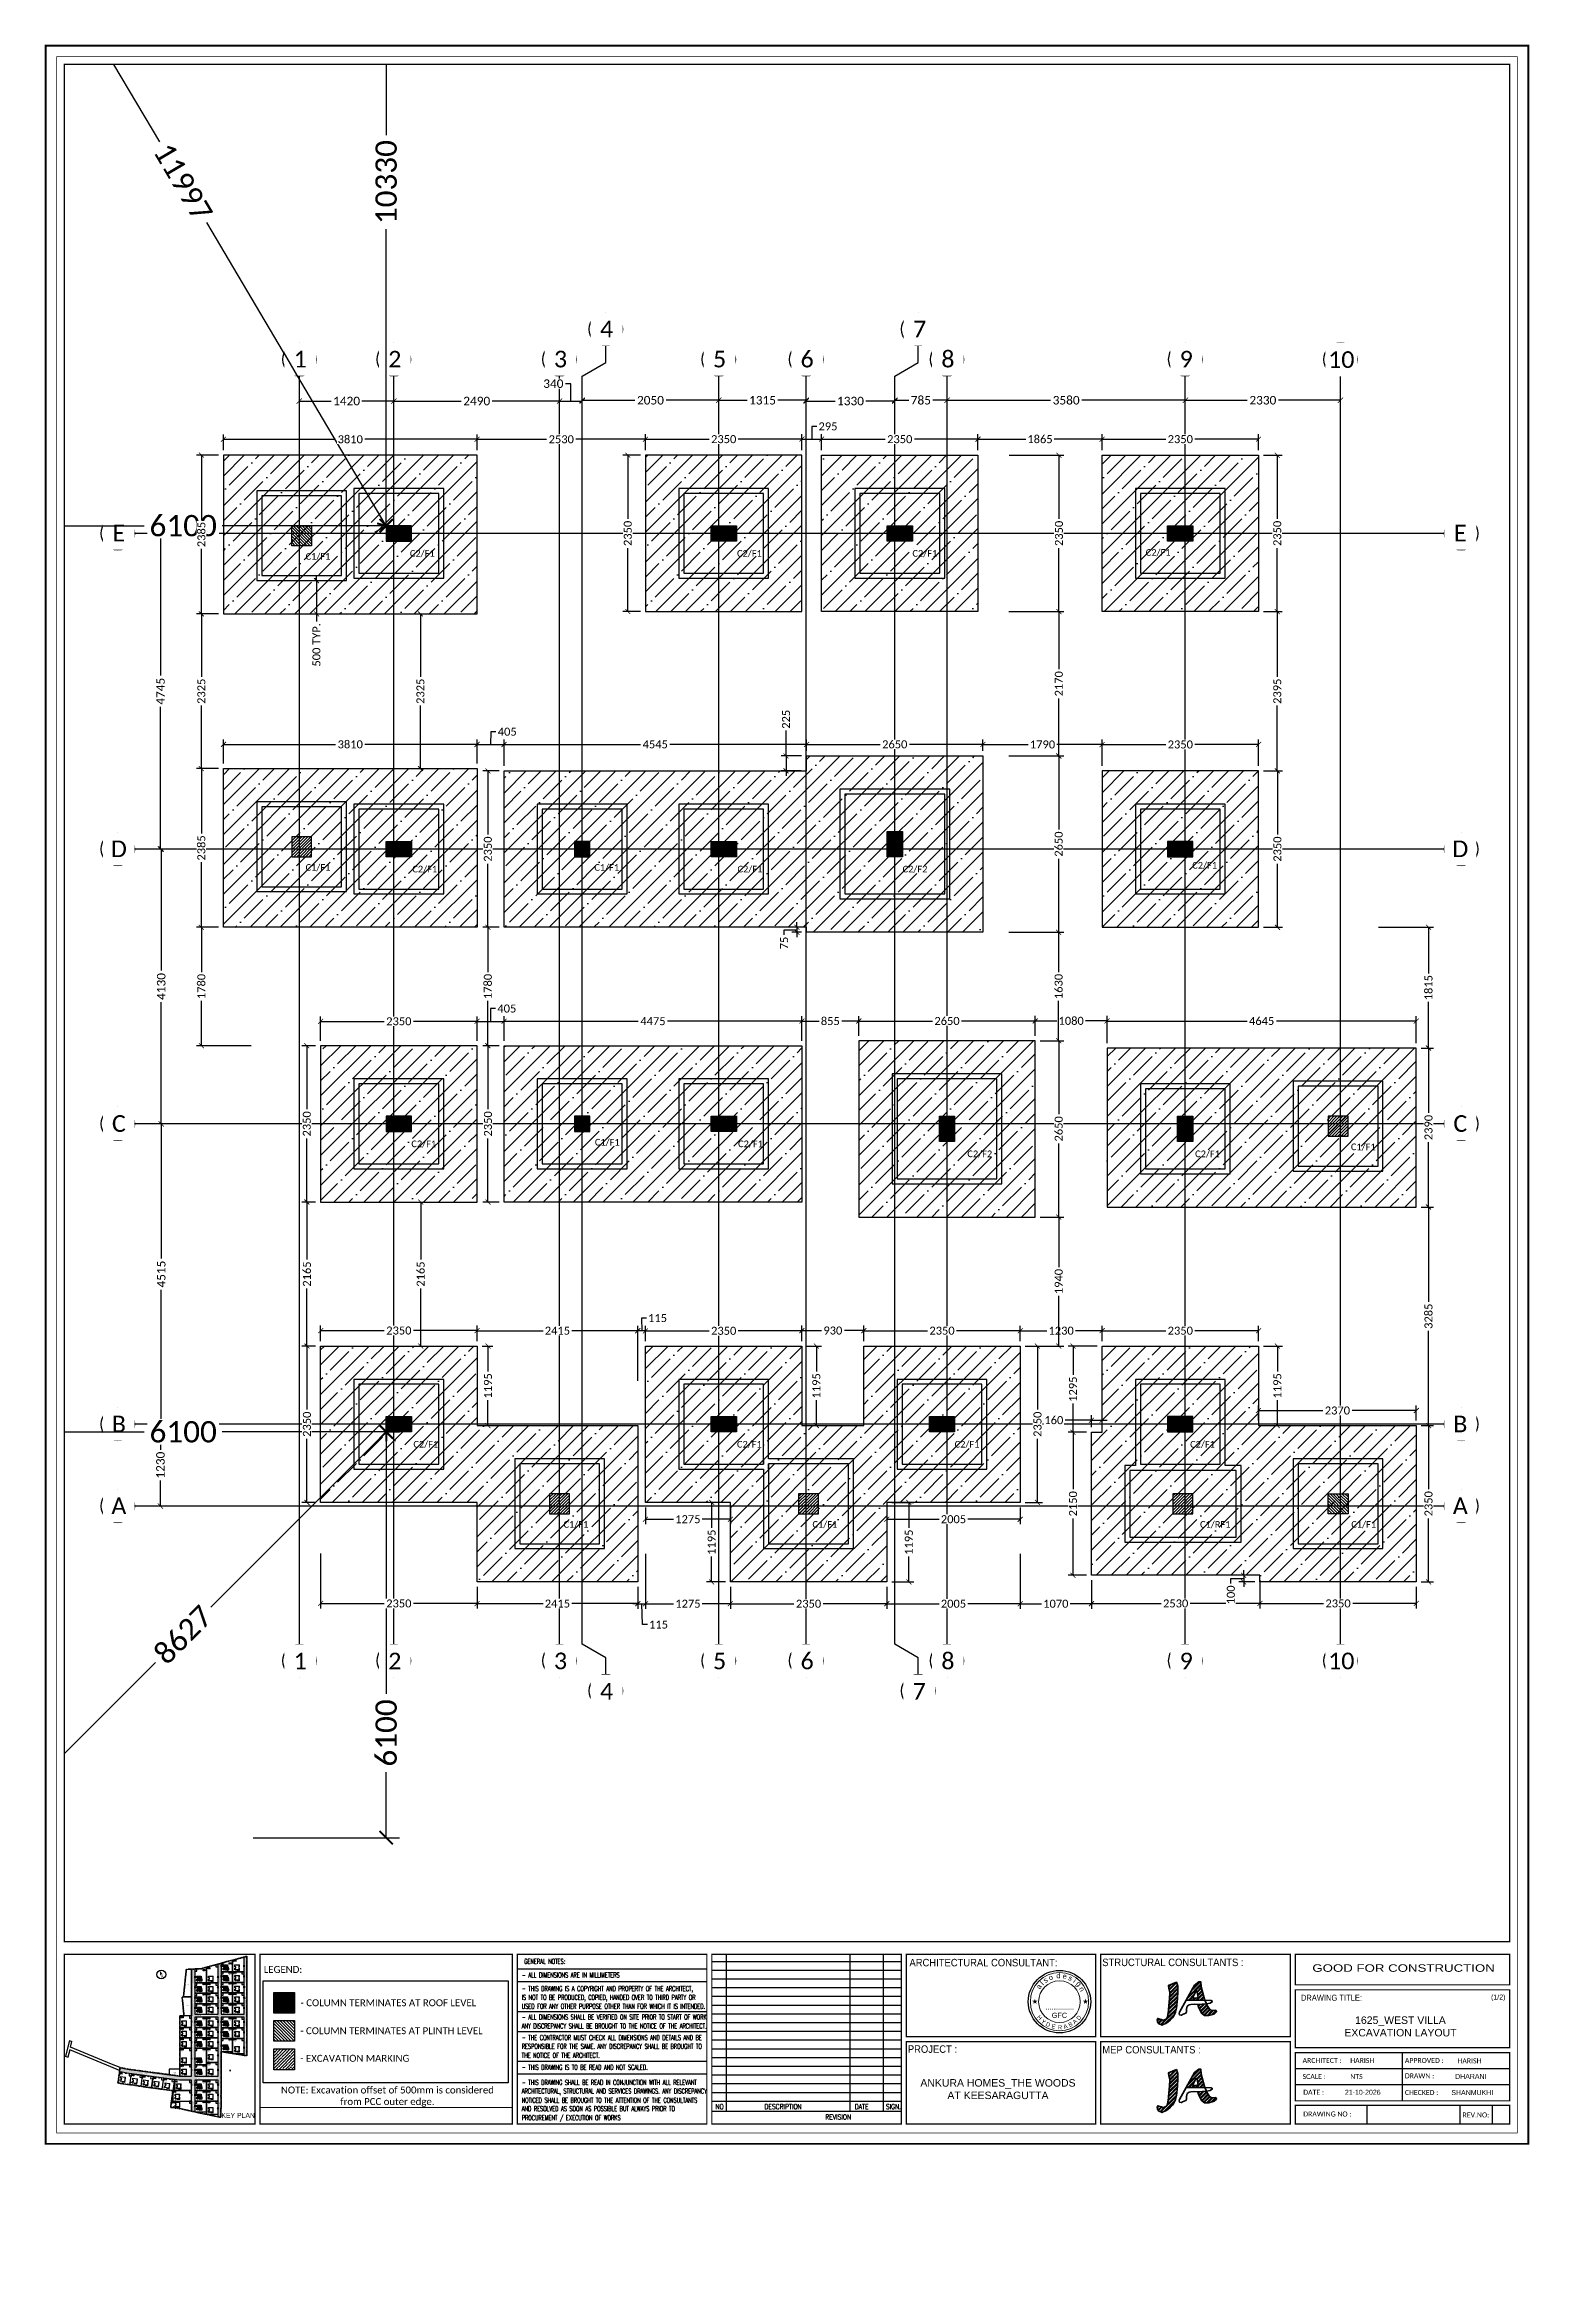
# Paper-space layout '1' of a CAD drawing. Header units: millimetres. Extents: x 0 to 297, y -27 to 421.
# The model-space entities are those that its viewports show. They can reach past a viewport. Long polylines and large blocks are cut down to what shows.
import ezdxf
from ezdxf.enums import TextEntityAlignment as Align
from ezdxf.xclip import XClip

# ---------------------------------------------------------------- set-up
doc = ezdxf.new("R2010")
doc.units = ezdxf.units.MM
doc.header["$LTSCALE"] = 150
doc.header["$XCLIPFRAME"] = 2
doc.set_wipeout_variables(frame=1)
for name, pattern in [('3BHK-W(SB)$0$HIDDEN', [0.375, 0.25, -0.125]), ('DASHDOT', [25.4, 12.7, -6.35, 0, -6.35]), ('DASHDOTX2', [50.8, 25.4, -12.7, 0, -12.7]), ('HIDDEN', [9.525, 6.35, -3.175]), ('HIDDEN2', [4.7625, 3.175, -1.5875])]:
    doc.linetypes.add(name, pattern=pattern)
doc.layers.add('A-ANNO-NOTE', color=7, linetype='Continuous', lineweight=9)
doc.layers.add('ad-GFC', color=7, linetype='Continuous', lineweight=0)
for name, color, linetype in [('ad-Column', 3, 'Continuous'), ('ad-Column Hatch', 125, 'Continuous'), ('ad-Elevation 10', 8, 'Continuous'), ('ad-Entrance(1215)', 41, 'Continuous'), ('ad-Entrance(1625)', 2, 'Continuous'), ('ad-Footing line', 2, 'Continuous'), ('ad-Grid', 8, 'DASHDOTX2'), ('ad-Parking', 2, 'Continuous'), ('ad-PCC line', 8, 'HIDDEN2'), ('ad-Plinth', 8, 'Continuous'), ('ad-Plot Areas-Sq.Mts', 7, 'Continuous'), ('ad-Plot Areas-Sq.Yds', 7, 'Continuous'), ('ad-Plot Numbers', 7, 'Continuous'), ('ad-RCC', 3, 'Continuous'), ('ad-RCC Hatch', 125, 'Continuous'), ('ad-Road', 2, 'Continuous'), ('ad-Road Hatch', 8, 'Continuous'), ('ad-Text', 7, 'Continuous'), ('ad-Text main', 7, 'Continuous'), ('ad-Text Title', 7, 'Continuous'), ('ad-Verandah', 33, 'Continuous'), ('ad-Wall hatch', 8, 'Continuous')]:
    doc.layers.add(name, color=color, linetype=linetype)
for name, color, linetype, true_color in [('ad-Dimension', 5, 'Continuous', 0x0000ff), ('ad-Footing Excavation', 30, 'Continuous', 0xff7f00), ('ad-Foundation text', 6, 'Continuous', 0xff00ff), ('ad-Plot Boundary', 6, 'Continuous', 0xff00ff), ('ad-Villa West', 1, 'Continuous', 0xff0000)]:
    doc.layers.add(name, color=color, linetype=linetype, true_color=true_color)
doc.layers.add('ad-Site Boundary', color=1, linetype='DASHDOT', lineweight=35, true_color=0xff0000)
doc.styles.add('$0$grid_text', font='verdana.ttf', dxfattribs={"width": 0.9})
doc.styles.add('6 A E W_Core_Typical$0$Standard', font='arial.ttf')
doc.styles.add('A3 Landscape Title$0$Arial_2', font='arial.ttf', dxfattribs={"height": 1})
doc.styles.add('Arial_12', font='arial.ttf', dxfattribs={"height": 2})
doc.styles.add('Arial_13', font='arial.ttf', dxfattribs={"height": 2.5})
doc.styles.add('Arial_2', font='arial.ttf', dxfattribs={"height": 1})
doc.styles.add('MtX_Century_Gothic', font='GOTHIC.TTF')
doc.styles.add('ROMANS-TITLE', font='arial.ttf', dxfattribs={"width": 0.8})
doc.styles.add('Segoe UI Symbol', font='seguisym.ttf', dxfattribs={"height": 2})
doc.styles.get("Standard").update_dxf_attribs({"font": 'calibril.ttf'})
doc.styles.add('TEXT1', font='simplex.shx', dxfattribs={"width": 0.75})
doc.styles.add('TEXT2', font='arial.ttf', dxfattribs={"width": 0.9})
doc.dimstyles.new('A-100-DIM-INT (MM-FT)', dxfattribs={"dimscale": 50, "dimtxt": 2.4, "dimasz": 1, "dimexe": 5, "dimexo": 100, "dimgap": 1, "dimtad": 0, "dimdec": 0, "dimdsep": 46, "dimtxsty": 'Standard', "dimblk": 'ARCHTICK', "dimcen": 0.025, "dimse1": 1, "dimse2": 1, "dimclrd": 256, "dimclre": 256, "dimclrt": 256, "dimazin": 2, "dimtfac": 1, "dimtdec": 0, "dimtix": 1, "dimtmove": 2, "dimatfit": 3, "dimldrblk": 'ARCHTICK', "dimfxl": 1, "dimtolj": 1, "dimtzin": 0, "dimarcsym": 0})
doc.dimstyles.new('A-75-DIM-INT (Framing)', dxfattribs={"dimscale": 100, "dimtxt": 1.6, "dimasz": 1, "dimexe": 1, "dimexo": 1, "dimgap": 0.5, "dimtad": 0, "dimdec": 0, "dimdsep": 46, "dimtxsty": 'Standard', "dimblk": 'ARCHTICK', "dimcen": 0.025, "dimclrd": 5, "dimclre": 5, "dimclrt": 256, "dimazin": 2, "dimtfac": 1, "dimtdec": 0, "dimtmove": 1, "dimatfit": 0, "dimldrblk": 'ARCHTICK', "dimfxl": 1, "dimfxlon": 1, "dimtfill": 1, "dimtolj": 1, "dimtzin": 0, "dimarcsym": 0})
pattern_1 = [(45, (-408644.413, 1870412.597), (-18.91914418, 18.91914418), []), (45, (-408631.8, 1870412.597), (-18.91914418, 18.91914418), [])]
pattern_2 = [(45, (-179236.65, -172034.9), (-224.5064, 224.5064), []), (45, (-179012.14, -172034.9), (-224.5064, 224.5064), [396.875, -79.375, 0, -79.375])]

# ---------------------------------------------------------------- blocks, each defined once
blk = doc.blocks.new('A3 Potrait Title')
for p, q in [((171.4, 36.5), (133.45, 36.5)), ((136.39, 6.5), (136.39, 38)), ((161.16, 6.5), (161.16, 38)), ((167.82, 6.5), (167.82, 38)), ((132.45, 34.98), (94.5, 34.98)), ((132.45, 32.48), (94.5, 32.48)), ((171.4, 34.75), (133.45, 34.75)), ((171.4, 33), (133.45, 33)), ((171.4, 31.25), (133.45, 31.25)), ((171.4, 29.5), (133.45, 29.5)), ((171.4, 27.75), (133.45, 27.75)), ((132.45, 26.48), (94.5, 26.48)), ((132.45, 22.48), (94.5, 22.48)), ((171.4, 26), (133.45, 26)), ((171.4, 24.25), (133.45, 24.25)), ((171.4, 22.5), (133.45, 22.5)), ((171.4, 20.75), (133.45, 20.75)), ((171.4, 19), (133.45, 19)), ((132.45, 16.48), (94.5, 16.48)), ((132.45, 13.98), (94.5, 13.98)), ((171.4, 17.25), (133.45, 17.25)), ((171.4, 17.25), (133.45, 17.25)), ((171.4, 15.5), (133.45, 15.5)), ((171.4, 15.5), (133.45, 15.5)), ((171.4, 13.75), (133.45, 13.75)), ((171.4, 13.75), (133.45, 13.75)), ((293.25, 15.04), (250.3, 15.04)), ((171.4, 12), (133.45, 12)), ((171.4, 10.25), (133.45, 10.25)), ((293.25, 11.83), (250.3, 11.83)), ((171.4, 8.5), (133.45, 8.5)), ((171.4, 6.5), (133.45, 6.5)), ((264.66, 7.72), (264.66, 4)), ((283.25, 7.72), (283.25, 4)), ((289.75, 7.62), (289.75, 3.9))]:
    blk.add_line(p, q)
for points, const_width in [([(0, 420.5), (0, 0), (297, 0), (297, 420.5)], 0.375), ([(2.2, 418.3), (2.2, 2.2), (294.8, 2.2), (294.8, 418.3)], 0.125), ([(293.25, 40.5), (293.25, 416.75), (3.75, 416.75), (3.75, 40.5)], 0.25), ([(41.95, 4), (3.75, 4), (3.75, 38), (41.95, 38)], 0.25), ([(42.95, 38), (93.5, 38), (93.5, 4), (42.95, 4)], 0.25), ([(132.45, 4), (132.45, 38), (94.5, 38), (94.5, 4)], 0.25), ([(171.4, 4), (133.45, 4), (133.45, 38), (171.4, 38)], 0.25), ([(172.4, 21.5), (210.35, 21.5), (210.35, 38), (172.4, 38)], 0.25), ([(211.35, 38), (249.3, 38), (249.3, 21.5), (211.35, 21.5)], 0.25), ([(250.3, 31.86), (293.25, 31.86), (293.25, 38), (250.3, 38)], 0.25), ([(250.3, 30.86), (293.25, 30.86), (293.25, 19.25), (250.3, 19.25)], 0.25), ([(172.4, 4), (210.35, 4), (210.35, 20.5), (172.4, 20.5)], 0.25), ([(211.35, 4), (249.3, 4), (249.3, 20.5), (211.35, 20.5)], 0.25), ([(250.3, 18.25), (293.25, 18.25), (293.25, 8.62), (250.3, 8.62)], 0.25), ([(250.3, 7.72), (293.25, 7.72), (293.25, 4), (250.3, 4)], 0.25)]:
    blk.add_lwpolyline(points, close=True, dxfattribs=dict(const_width=const_width))
at = {"layer": 'ad-Text Title', "color": 0}
blk.add_line((271.77, 8.62), (271.77, 18.25), dxfattribs=at)
at = {"layer": 'ad-GFC', "style": 'TEXT2', "width": 1.265945}
blk.add_text('GOOD FOR CONSTRUCTION', height=1.5, dxfattribs=at).set_placement((253.73, 34.48), (290.28, 34.48), align=Align.FIT)
at = {"layer": 'ad-Text Title'}
for s, height, style, width, p in [(' GENERAL NOTES:', 1, 'TEXT1', 0.6, (95.36, 36.07)), ('ARCHITECTURAL CONSULTANT:', 1.5, 'TEXT2', 0.9, (173.03, 35.57)), ('STRUCTURAL CONSULTANTS :', 1.5, 'TEXT2', 0.9, (211.66, 35.62)), ('- ALL DIMENSIONS ARE IN MILLIMETERS', 1, 'TEXT1', 0.6, (95.36, 33.32)), ('- THIS DRAWING IS A COPYRIGHT AND PROPERTY OF THE ARCHITECT,', 1, 'TEXT1', 0.6, (95.36, 30.62)), ('IS NOT TO BE PRODUCED, COPIED, HANDED OVER TO THIRD PARTY OR', 1, 'TEXT1', 0.6, (95.36, 28.85)), ('USED FOR ANY OTHER PURPOSE OTHER THAN FOR WHICH IT IS INTENDED.', 1, 'TEXT1', 0.6, (95.36, 27.08)), ('DRAWING TITLE:', 1.2, 'TEXT2', 0.9, (251.44, 28.68)), ('ANY DISCREPANCY SHALL BE BROUGHT TO THE NOTICE OF THE ARCHITECT.', 1, 'TEXT1', 0.6, (95.36, 23.1)), ('- ALL DIMENSIONS SHALL BE VERIFIED ON SITE PRIOR TO START OF WORK', 1, 'TEXT1', 0.6, (95.36, 24.91)), ('THE NOTICE OF THE ARCHITECT.', 1, 'TEXT1', 0.6, (95.36, 17.24)), ('- THE CONTRACTOR MUST CHECK ALL DIMENSIONS AND DETAILS AND BE', 1, 'TEXT1', 0.6, (95.36, 20.8)), ('RESPONSIBLE FOR THE SAME. ANY DISCREPANCY SHALL BE BROUGHT TO', 1, 'TEXT1', 0.6, (95.36, 19.04)), ('PROJECT :', 1.5, 'TEXT2', 0.9, (172.71, 18.24)), ('MEP CONSULTANTS :', 1.5, 'TEXT2', 0.9, (211.66, 18.12)), ('- THIS DRAWING IS TO BE READ AND NOT SCALED.', 1, 'TEXT1', 0.6, (95.36, 14.85)), ('ARCHITECTURAL, STRUCTURAL AND SERVICES DRAWINGS. ANY DISCREPANCY', 1, 'TEXT1', 0.6, (95.36, 10.06)), ('- THIS DRAWING SHALL BE READ IN CONJUNCTION WITH ALL RELEVANT', 1, 'TEXT1', 0.6, (95.36, 11.8)), ('NOTICED SHALL BE BROUGHT TO THE ATTENTION OF THE CONSULTANTS', 1, 'TEXT1', 0.6, (95.36, 8.25)), ('AND RESOLVED AS SOON AS POSSIBLE BUT ALWAYS PRIOR TO', 1, 'TEXT1', 0.6, (95.36, 6.54)), ('PROCUREMENT / EXECUTION OF WORKS', 1, 'TEXT1', 0.6, (95.36, 4.72))]:
    blk.add_text(s, height=height, dxfattribs=dict(at, style=style, width=width)).set_placement(p)
at = {"layer": 'ad-Text Title', "color": 0}
for s, p in [('ARCHITECT :', (251.77, 16.21)), ('SCALE :', (251.77, 12.99)), ('HARISH', (261.33, 16.19)), ('NTS', (261.33, 12.98)), ('APPROVED :', (272.27, 16.21)), ('DRAWN :', (272.27, 13.12)), ('HARISH', (282.81, 16.12)), ('DATE :', (251.92, 9.84)), ('CHECKED :', (272.27, 9.8)), ('DRAWING NO :', (251.92, 5.48)), ('REV.NO:', (283.82, 5.29))]:
    blk.add_text(s, height=1, dxfattribs=at).set_placement(p)
at = {"layer": 'ad-Text Title', "color": 8, "style": 'TEXT2', "width": 0.9}
blk.add_text('KEY PLAN', height=1, dxfattribs=at).set_placement((35.2, 5.2))
at = {"layer": 'ad-Text Title', "style": 'TEXT1', "width": 0.75}
for s, p in [('NO', (135, 6.97)), ('DESCRIPTION', (147.71, 6.97)), ('REVISION', (158.75, 4.89)), ('DATE', (163.47, 6.97)), ('SIGN.', (169.82, 6.97))]:
    blk.add_text(s, height=1, dxfattribs=at).set_placement(p, align=Align.CENTER)
blk = doc.blocks.new('zw$6506')
at = {"lineweight": 50, "true_color": 0xff007f, "transparency": 33554597}
h = blk.add_hatch(dxfattribs=at)
h.set_pattern_fill('ANSI32', color=230, scale=2.808998)
h.set_pattern_definition([(45, (-408644.413, 1870412.597), (-18.91914418, 18.91914418), []), (45, (-408631.8, 1870412.597), (-18.91914418, 18.91914418), [])])
h.paths.add_polyline_path([(3, 243), (3, 299), (-13, 338), (-93, 304), (-87, 274), (-79, 234), (-83, 173), (-88, 102), (-94, 24), (-99, 15), (-100, -9), (-111, -29), (-133, -41), (-146, -42), (-163, -37), (-188, -30), (-199, -26), (-205, -39), (-203, -61), (-187, -80), (-168, -87), (-157, -92), (-139, -84), (-118, -76), (-98, -62), (-71, -38), (-52, -20), (-39, 0), (-22, 36), (-12, 76), (0, 171)])
h = blk.add_hatch(dxfattribs=at)
h.set_pattern_fill('ANSI32', color=230, scale=2.808998)
h.set_pattern_definition(pattern_1)
h.paths.add_polyline_path([(236, 290), (231, 342), (212, 343), (168, 308), (86, 158), (273, 159), (269, 169)])
h.paths.add_polyline_path([(205, 183), (183, 179), (149, 181), (186, 250), (195, 238)], flags=16)
h = blk.add_hatch(dxfattribs=at)
h.set_pattern_fill('ANSI32', color=230, scale=2.808998)
h.set_pattern_definition(pattern_1)
h.paths.add_polyline_path([(318, 69), (292, 111), (288, 121), (201, 115), (209, 90), (239, 26), (270, 4), (314, 5), (367, 19), (390, 41), (382, 57), (344, 53)])
at = {"color": 30, "lineweight": 50, "true_color": 0xff7f00}
for points in [[(-188, -30), (-163, -37), (-146, -42), (-133, -41), (-111, -29), (-100, -9), (-99, 15), (-94, 24), (-88, 102), (-83, 173), (-79, 234), (-87, 274), (-93, 304), (-13, 338), (3, 299), (3, 243), (0, 171), (-12, 76), (-22, 36), (-39, 0), (-52, -20), (-71, -38), (-98, -62), (-118, -76), (-139, -84), (-157, -92), (-168, -87), (-187, -80), (-203, -61), (-205, -39), (-199, -26), (-188, -30)], [(20, 39), (168, 308), (212, 343), (231, 342), (236, 290), (269, 169), (292, 111), (318, 69), (344, 53), (382, 57), (390, 41), (367, 19), (314, 5), (270, 4), (239, 26), (209, 90), (201, 115), (168, 116), (132, 113), (117, 112), (97, 96), (90, 68), (89, 42), (83, 27), (66, 22), (48, 13), (37, 7), (17, 11), (16, 25), (20, 39)], [(149, 181), (186, 250), (195, 238), (205, 183), (183, 179), (149, 181)], [(86, 158), (273, 159), (336, 154), (349, 145), (327, 128), (288, 121), (201, 115)]]:
    blk.add_lwpolyline(points, dxfattribs=at)
blk = doc.blocks.new('A$C4fb60e89')
at = {"layer": 'ad-Road Hatch', "ltscale": 5, "transparency": 33554687}
h = blk.add_hatch(dxfattribs=at)
h.set_pattern_fill('AR-HBONE', color=256, scale=15)
h.set_pattern_definition([(45, (-193247.7, -428758.8), (0, 2155.2615), [4572, -1524]), (135, (-192170.1, -427681.1), (2e-13, 2155.2615), [4572, -1524])])
h.paths.add_polyline_path([(175594, -250241), (169178, -249341), (167473, -249057), (167473, -138694), (101313, -138694), (101313, -199954), (101308, -237995), (101040, -268291), (101008, -280968), (101066, -293684), (101243, -311127), (100910, -319344), (100949, -333937), (100669, -366960), (100727, -390983), (100669, -404586), (100538, -420418), (100467, -428759), (92426, -427265), (92163, -427209), (92163, -321454), (24803, -321454), (24803, -412961), (15653, -411029), (15654, -321452), (-19535, -321452), (-34427, -319477), (-65207, -315395), (-171770, -301268), (-185854, -298333), (-193248, -296832), (-193244, -292908), (-191914, -285219), (-191839, -284679), (-183397, -286393), (-169723, -289243), (-53141, -304698), (-18730, -309262), (15653, -309262), (15653, 703), (24803, 1115), (24803, -129544), (92163, -129544), (92163, 15133), (101313, 17713), (101313, -129544), (167473, -129544), (167473, 35552), (175738, 37855), (175849, 28595), (175836, 25947), (175777, 14040), (175855, 2316), (175660, -18036), (175731, -34039), (175718, -46839), (175673, -63402), (175816, -82072), (175542, -106356), (175490, -124641), (175575, -145019), (175731, -168892), (175797, -181269), (175797, -192667), (175744, -208200), (175829, -223277), (175888, -234871)])
h.paths.add_polyline_path([(24803, -309264), (92163, -309264), (92163, -138694), (24803, -138694)], flags=16)
at = {"layer": 'ad-Road', "ltscale": 5}
for points in [[(175594, -250241), (169178, -249341), (167473, -249057), (167473, -138694), (101313, -138694), (101313, -199954), (101308, -237995), (101040, -268291), (101008, -280968), (101066, -293684), (101243, -311127), (100910, -319344), (100949, -333937), (100669, -366960), (100727, -390983), (100669, -404586), (100538, -420418), (100467, -428759), (92426, -427265), (92163, -427209), (92163, -321454), (24803, -321454), (24803, -412961), (15653, -411029), (15654, -321452), (-19535, -321452), (-34427, -319477), (-65207, -315395), (-171770, -301268), (-185854, -298333), (-193248, -296832), (-193244, -292908), (-191914, -285219), (-191839, -284679), (-183397, -286393), (-169723, -289243), (-53141, -304698), (-18730, -309262), (15653, -309262), (15653, 703), (24803, 1115), (24803, -129544), (92163, -129544), (92163, 15133), (101313, 17713), (101313, -129544), (167473, -129544), (167473, 35552), (175738, 37855), (175849, 28595), (175836, 25947), (175777, 14040), (175855, 2316), (175660, -18036), (175731, -34039), (175718, -46839), (175673, -63402), (175816, -82072), (175542, -106356), (175490, -124641), (175575, -145019), (175731, -168892), (175797, -181269), (175797, -192667), (175744, -208200), (175829, -223277), (175888, -234871)], [(24803, -309264), (92163, -309264), (92163, -138694), (24803, -138694)]]:
    blk.add_lwpolyline(points, close=True, dxfattribs=at)
at = {"layer": 'ad-Text', "linetype": 'Continuous', "char_height": 1250, "width": 56881.51, "attachment_point": 5, "style": 'MtX_Century_Gothic', "bg_fill": 3, "box_fill_scale": 1.5, "bg_fill_color": 257, "bg_fill_transparency": 0}
for s, insert, rotation in [("\\pxqd;30' WIDE ROAD", (171095, -67965), 90), ("\\pxqd;30' WIDE ROAD", (20228, -69124), 90), ("\\pxqd;30' WIDE ROAD", (96738, -69124), 90), ("\\pxqd;30' WIDE ROAD", (20228, -194004), 90), ("\\pxqd;30' WIDE ROAD", (96738, -194004), 90), ("\\pxqd;30' WIDE ROAD", (172048, -194004), 90), ("\\pxqd;40' WIDE ROAD", (-97589, -305418), 352.0185), ("\\pxqd;30' WIDE ROAD", (20228, -366657), 90), ("\\pxqd;30' WIDE ROAD", (96738, -366657), 90)]:
    blk.add_mtext(s, dxfattribs=dict(at, insert=insert, rotation=rotation))
at = {"layer": 'ad-Text', "linetype": 'Continuous', "char_height": 1250, "attachment_point": 5, "style": 'MtX_Century_Gothic', "bg_fill": 3, "box_fill_scale": 1.5, "bg_fill_color": 257, "bg_fill_transparency": 0}
for s, insert, width in [("\\pxqd;30' WIDE ROAD", (58483, -134119), 56347.04), ("\\pxqd;40' WIDE ROAD", (58483, -315359), 56881.51)]:
    blk.add_mtext(s, dxfattribs=dict(at, insert=insert, width=width))
blk = doc.blocks.new('zw$944D')
at = {"layer": 'ad-Parking', "ltscale": 5}
blk.add_lwpolyline([(0, 0), (6100, 0), (6100, 6100), (0, 6100)], close=True, dxfattribs=at)
blk = doc.blocks.new('zw$2786')
at = {"layer": 'ad-Parking', "ltscale": 5}
blk.add_lwpolyline([(113209, 95420), (119309, 95420), (119309, 98470), (113209, 98470)], close=True, dxfattribs=at)
for p in [(97959, 88153), (36699, 75772), (113209, 67633), (173269, 67633), (113209, 37003), (173269, 37003), (36699, 35263), (97959, 35263), (113209, 6373), (173269, 6373), (36699, 5213), (97959, 5213), (113209, -24257), (173269, -24257), (36699, -24837), (97959, -24837), (21449, -60456), (36699, -64037), (97959, -64037), (113209, -64037), (173269, -64037), (21449, -94087), (36699, -94087), (97959, -94087), (113209, -94667), (173269, -94667), (21449, -124137), (36699, -124137), (113209, -125297), (173269, -125297), (21448, -154187), (36699, -154187), (97959, -154187), (97959, -194857), (21448, -201555), (36699, -201557), (21449, -246797), (36699, -246797), (97959, -246797), (21449, -276847), (36699, -276847), (97959, -276847), (21449, -306897), (36699, -306897), (97959, -306897)]:
    blk.add_blockref('zw$944D', p, dxfattribs=at)
at = {"layer": 'ad-Parking', "ltscale": 5, "rotation": 352.3389705330779}
for p in [(-153946, -227439), (-122397, -231621), (-91200, -235757), (-60171, -239870), (-29405, -243950)]:
    blk.add_blockref('zw$944D', p, dxfattribs=at)
blk = doc.blocks.new('zw$1D4B')
at = {"ltscale": 5}
for points in [[(113203, -157238), (146289, -157238)], [(146289, -162977), (179369, -162977)], [(-22532, -238720), (-22532, -270747)], [(-26781, -270747), (-26781, -300797)], [(36699, -332204), (70379, -332207)], [(70379, -339333), (104059, -339333)]]:
    blk.add_lwpolyline(points, dxfattribs=at)
blk = doc.blocks.new('zw$68CA')
at = {"layer": 'ad-Entrance(1625)', "ltscale": 5}
h = blk.add_hatch(color=256, dxfattribs=at)
h.dxf.hatch_style = 1
h.paths.add_polyline_path([(-400, -1187.5), (-400, -3637.5), (-1400, -2412.5)])
for points in [[(-200, 0), (0, 0), (0, -4825), (-200, -4825)], [(-400, -1187.5), (-400, -3637.5), (-1400, -2412.5)]]:
    blk.add_lwpolyline(points, close=True, dxfattribs=at)
blk = doc.blocks.new('zw$9E45')
at = {"layer": 'ad-Entrance(1625)', "ltscale": 5, "xscale": -1}
for p in [(101313, 12546), (101313, -18084), (24803, -19824), (101313, -48714), (24803, -49874), (101313, -79344), (24803, -79924), (24803, -109974), (101313, -109974), (24803, -149174), (101313, -149754), (24803, -179224), (101313, -180384), (24803, -209274), (101313, -218425), (24803, -256644), (24803, -289694), (24803, -331934), (24803, -361984), (24803, -393391)]:
    blk.add_blockref('zw$68CA', p, dxfattribs=at)
at = {"layer": 'ad-Entrance(1625)', "ltscale": 5}
for p in [(167473, 12546), (167473, -18084), (92163, -19824), (167473, -48714), (92163, -49874), (167473, -79344), (92163, -79924), (92163, -109974), (167473, -109974), (15653, -149174), (92163, -149174), (167473, -149754), (15653, -179224), (92163, -179224), (167473, -180384), (15653, -209274), (92163, -209274), (167473, -224164), (92163, -246894), (15653, -256644), (15653, -289694), (92163, -289694), (15653, -331934), (92163, -331934), (15653, -361984), (92163, -361984), (15653, -387654), (92163, -400520)]:
    blk.add_blockref('zw$68CA', p, dxfattribs=at)
for p, rotation in [((-177886, -299993), 78.19474085983224), ((-143324, -305039), 82.4486906149616), ((-111762, -309223), 82.4486906149616), ((-80578, -313357), 82.4486906149616), ((-49536, -317473), 82.4486906149616)]:
    blk.add_blockref('zw$68CA', p, dxfattribs=dict(at, rotation=rotation))
blk = doc.blocks.new('A$Cbbea0351')
at = {"layer": 'ad-Plot Areas-Sq.Mts', "linetype": 'Continuous', "insert": (-169528, -79394), "char_height": 750, "width": 7261, "attachment_point": 5, "style": 'MtX_Century_Gothic', "bg_fill": 3, "box_fill_scale": 1.5, "bg_fill_color": 257, "bg_fill_transparency": 0}
blk.add_mtext('1561.77 Sq.Mts', dxfattribs=at)
at = {"layer": 'ad-Plot Numbers', "linetype": 'Continuous', "char_height": 2000, "width": 2981.72, "attachment_point": 5, "style": '$0$grid_text', "bg_fill": 19, "box_fill_scale": 1.5, "bg_fill_color": 257, "bg_fill_transparency": 0}
for s, insert in [('14', (-124463, -40492)), ('17', (-124463, -141101)), ('42', (-48553, -140521)), ('45', (-48553, -241561)), ('10', (-187236, -270449)), ('09', (-187236, -317818)), ('21', (-124463, -270451)), ('22', (-124463, -317819)), ('01', (-364505, -340201)), ('25', (-124463, -423159))]:
    blk.add_mtext(s, dxfattribs=dict(at, insert=insert))
at = {"layer": 'ad-Plot Areas-Sq.Mts', "linetype": 'Continuous', "char_height": 750, "attachment_point": 5, "style": 'MtX_Century_Gothic', "bg_fill": 3, "box_fill_scale": 1.5, "bg_fill_color": 257, "bg_fill_transparency": 0}
for s, insert, width in [('1416.99 Sq.Mts', (-124558, -43402), 7305.59), ('1011.71 Sq.Mts', (-124558, -144011), 7238.71), ('1011.71 Sq.Mts', (-48648, -143431), 7238.71), ('1360.37 Sq.Mts', (-48648, -244471), 7238.71), ('1627.10 Sq.Mts', (-187141, -273359), 7278.84), ('1136.00 Sq.Mts', (-187141, -320727), 7238.71), ('1112.88 Sq.Mts', (-124558, -320729), 7305.59), ('1595.33 Sq.Mts', (-124558, -273361), 7283.3), ('1114.55 Sq.Mts', (-364600, -343111), 7385.85), ('1178.94 Sq.Mts', (-124558, -426069), 7278.84)]:
    blk.add_mtext(s, dxfattribs=dict(at, insert=insert, width=width))
at = {"layer": 'ad-Plot Areas-Sq.Yds', "linetype": 'Continuous', "insert": (-169528, -81025), "char_height": 750, "width": 7308.9, "attachment_point": 5, "style": 'MtX_Century_Gothic', "bg_fill": 3, "box_fill_scale": 1.5, "bg_fill_color": 257, "bg_fill_transparency": 0}
blk.add_mtext('1867.87 Sq.Yds', dxfattribs=at)
at = {"layer": 'ad-Plot Areas-Sq.Yds', "linetype": 'Continuous', "char_height": 750, "attachment_point": 5, "style": 'MtX_Century_Gothic', "bg_fill": 3, "box_fill_scale": 1.5, "bg_fill_color": 257, "bg_fill_transparency": 0}
for s, insert, width in [('1694.71 Sq.Yds', (-124558, -45034), 7519.04), ('1210 Sq.Yds', (-48648, -145062), 5810.83), ('1625 Sq.Yds', (-48648, -246102), 5833.13), ('1358.65 Sq.Yds', (-187141, -322359), 7350.18), ('1946 Sq.Yds', (-187141, -274991), 6066.06)]:
    blk.add_mtext(s, dxfattribs=dict(at, insert=insert, width=width))
at = {"layer": 'ad-Plot Numbers', "linetype": 'Continuous', "char_height": 2000, "width": 2981.72, "attachment_point": 5, "style": '$0$grid_text', "bg_fill": 19, "box_fill_scale": 1.5, "bg_fill_color": 257, "bg_fill_transparency": 0}
for s, insert in [('30', (-110046, -270449)), ('29', (-110046, -311119)), ('02', (-330095, -344972)), ('24', (-124463, -393109))]:
    blk.add_mtext(s, dxfattribs=dict(at, insert=insert))
at = {"layer": 'ad-Plot Areas-Sq.Mts', "linetype": 'Continuous', "char_height": 750, "attachment_point": 5, "style": 'MtX_Century_Gothic', "bg_fill": 3, "box_fill_scale": 1.5, "bg_fill_color": 257, "bg_fill_transparency": 0}
for s, insert, width in [('1369.57 Sq.Mts', (-109951, -273359), 7385.85), ('1337.80 Sq.Mts', (-109951, -314029), 7305.59), ('1011.71 Sq.Mts', (-330189, -347882), 7305.59), ('1011.71 Sq.Mts', (-124558, -396019), 7243.17)]:
    blk.add_mtext(s, dxfattribs=dict(at, insert=insert, width=width))
at = {"layer": 'ad-Plot Numbers', "linetype": 'Continuous', "char_height": 2000, "width": 2981.72, "attachment_point": 5, "style": '$0$grid_text', "bg_fill": 19, "box_fill_scale": 1.5, "bg_fill_color": 257, "bg_fill_transparency": 0}
for s, insert in [('37', (-110046, -34589)), ('41', (-48553, -109891)), ('11', (-187236, -240399)), ('44', (-48553, -210931))]:
    blk.add_mtext(s, dxfattribs=dict(at, insert=insert))
at = {"layer": 'ad-Plot Areas-Sq.Mts', "linetype": 'Continuous', "char_height": 750, "attachment_point": 5, "style": 'MtX_Century_Gothic', "bg_fill": 3, "box_fill_scale": 1.5, "bg_fill_color": 257, "bg_fill_transparency": 0}
for s, insert, width in [('1684.79 Sq.Mts', (-109951, -37546), 7278.84), ('1011.71 Sq.Mts', (-48648, -112801), 7261), ('1031.27 Sq.Mts', (-187141, -243309), 7278.84), ('1011.71 Sq.Mts', (-48648, -213841), 7261)]:
    blk.add_mtext(s, dxfattribs=dict(at, insert=insert, width=width))
at = {"layer": 'ad-Plot Areas-Sq.Yds', "linetype": 'Continuous', "char_height": 750, "attachment_point": 5, "style": 'MtX_Century_Gothic', "bg_fill": 3, "box_fill_scale": 1.5, "bg_fill_color": 257, "bg_fill_transparency": 0}
for s, insert, width in [('1331 Sq.Yds', (-124558, -322361), 5810.83), ('1638 Sq.Yds', (-109951, -274991), 5993.64), ('1333 Sq.Yds', (-364600, -344742), 5815.29)]:
    blk.add_mtext(s, dxfattribs=dict(at, insert=insert, width=width))
at = {"layer": 'ad-Plot Numbers', "linetype": 'Continuous', "char_height": 2000, "width": 2981.72, "attachment_point": 5, "style": '$0$grid_text', "bg_fill": 19, "box_fill_scale": 1.5, "bg_fill_color": 257, "bg_fill_transparency": 0}
for s, insert in [('03', (-298457, -349460)), ('23', (-124463, -363059))]:
    blk.add_mtext(s, dxfattribs=dict(at, insert=insert))
at = {"layer": 'ad-Plot Areas-Sq.Mts', "linetype": 'Continuous', "char_height": 750, "attachment_point": 5, "style": 'MtX_Century_Gothic', "bg_fill": 3, "box_fill_scale": 1.5, "bg_fill_color": 257, "bg_fill_transparency": 0}
for insert, width in [((-298552, -352370), 7278.84), ((-124558, -365969), 7243.17)]:
    blk.add_mtext('1011.71 Sq.Mts', dxfattribs=dict(at, insert=insert, width=width))
at = {"layer": 'ad-Plot Areas-Sq.Yds', "linetype": 'Continuous', "char_height": 750, "attachment_point": 5, "style": 'MtX_Century_Gothic', "bg_fill": 3, "box_fill_scale": 1.5, "bg_fill_color": 257, "bg_fill_transparency": 0}
for s, insert, width in [('2015 Sq.Yds', (-109951, -39178), 5957.97), ('1210 Sq.Yds', (-48648, -114432), 5877.72), ('1233.39 Sq.Yds', (-187141, -244941), 7278.84), ('1210 Sq.Yds', (-48648, -215472), 5966.89), ('1908 Sq.Yds', (-124558, -274992), 6145.24), ('1600 Sq.Yds', (-109951, -315661), 5877.72)]:
    blk.add_mtext(s, dxfattribs=dict(at, insert=insert, width=width))
at = {"layer": 'ad-Plot Areas-Sq.Yds', "linetype": 'Continuous', "insert": (-330189, -349514), "char_height": 750, "width": 5922.3, "attachment_point": 5, "style": 'MtX_Century_Gothic', "bg_fill": 3, "box_fill_scale": 1.5, "bg_fill_color": 257, "bg_fill_transparency": 0}
blk.add_mtext('1210 Sq.Yds', dxfattribs=at)
at = {"layer": 'ad-Plot Numbers', "linetype": 'Continuous', "char_height": 2000, "width": 2981.72, "attachment_point": 5, "style": '$0$grid_text', "bg_fill": 19, "box_fill_scale": 1.5, "bg_fill_color": 257, "bg_fill_transparency": 0}
for s, insert in [('40', (-48553, -79261)), ('43', (-48553, -180301)), ('49', (-34136, -140519)), ('12', (-187236, -210349)), ('20', (-124463, -240401)), ('04', (-267164, -353574)), ('27', (-110046, -393109))]:
    blk.add_mtext(s, dxfattribs=dict(at, insert=insert))
at = {"layer": 'ad-Plot Areas-Sq.Mts', "linetype": 'Continuous', "char_height": 750, "attachment_point": 5, "style": 'MtX_Century_Gothic', "bg_fill": 3, "box_fill_scale": 1.5, "bg_fill_color": 257, "bg_fill_transparency": 0}
for s, insert, width in [('1011.71 Sq.Mts', (-48648, -82171), 7278.84), ('1011.71 Sq.Mts', (-48648, -183211), 7283.3), ('1011.71 Sq.Mts', (-34041, -143429), 7314.51), ('1030.62 Sq.Mts', (-187141, -213259), 7243.17), ('1011.71 Sq.Mts', (-124558, -243311), 7278.84), ('1011.71 Sq.Mts', (-267259, -356484), 7385.85), ('1011.71 Sq.Mts', (-109951, -396019), 7278.84)]:
    blk.add_mtext(s, dxfattribs=dict(at, insert=insert, width=width))
at = {"layer": 'ad-Plot Numbers', "linetype": 'Continuous', "insert": (-187236, -176719), "char_height": 2000, "width": 2981.72, "attachment_point": 5, "style": '$0$grid_text', "bg_fill": 19, "box_fill_scale": 1.5, "bg_fill_color": 257, "bg_fill_transparency": 0}
blk.add_mtext('12A', dxfattribs=at)
at = {"layer": 'ad-Plot Areas-Sq.Mts', "linetype": 'Continuous', "char_height": 750, "attachment_point": 5, "style": 'MtX_Century_Gothic', "bg_fill": 3, "box_fill_scale": 1.5, "bg_fill_color": 257, "bg_fill_transparency": 0}
for s, insert, width in [('1154.95 Sq.Mts', (-187141, -179629), 7238.71), ('1371.39 Sq.Mts', (-171533, -142883), 7350.18)]:
    blk.add_mtext(s, dxfattribs=dict(at, insert=insert, width=width))
at = {"layer": 'ad-Plot Areas-Sq.Yds', "linetype": 'Continuous', "char_height": 750, "attachment_point": 5, "style": 'MtX_Century_Gothic', "bg_fill": 3, "box_fill_scale": 1.5, "bg_fill_color": 257, "bg_fill_transparency": 0}
for s, insert, width in [('1210 Sq.Yds', (-48648, -83802), 5966.89), ('1210 Sq.Yds', (-48648, -184842), 5855.42), ('1210 Sq.Yds', (-34041, -145061), 5855.42), ('1232.62 Sq.Yds', (-187141, -214891), 7314.51), ('1210 Sq.Yds', (-124558, -244942), 5922.3), ('1210 Sq.Yds', (-298552, -354002), 5886.63)]:
    blk.add_mtext(s, dxfattribs=dict(at, insert=insert, width=width))
at = {"layer": 'ad-Plot Numbers', "linetype": 'Continuous', "char_height": 2000, "width": 2981.72, "attachment_point": 5, "style": '$0$grid_text', "bg_fill": 19, "box_fill_scale": 1.5, "bg_fill_color": 257, "bg_fill_transparency": 0}
for s, insert in [('05', (-235962, -357659)), ('28', (-110046, -363059)), ('26', (-110046, -423159))]:
    blk.add_mtext(s, dxfattribs=dict(at, insert=insert))
at = {"layer": 'ad-Plot Areas-Sq.Mts', "linetype": 'Continuous', "char_height": 750, "attachment_point": 5, "style": 'MtX_Century_Gothic', "bg_fill": 3, "box_fill_scale": 1.5, "bg_fill_color": 257, "bg_fill_transparency": 0}
for s, insert, width in [('1011.71 Sq.Mts', (-236057, -360569), 7421.52), ('1011.71 Sq.Mts', (-109951, -365969), 7278.84), ('1417.23 Sq.Mts', (-109951, -426069), 7278.84)]:
    blk.add_mtext(s, dxfattribs=dict(at, insert=insert, width=width))
at = {"layer": 'ad-Plot Areas-Sq.Yds', "linetype": 'Continuous', "char_height": 750, "attachment_point": 5, "style": 'MtX_Century_Gothic', "bg_fill": 3, "box_fill_scale": 1.5, "bg_fill_color": 257, "bg_fill_transparency": 0}
for s, insert, width in [('1381.32 Sq.Yds', (-187141, -181260), 7261), ('1640.18 Sq.Yds', (-171533, -144515), 7294.16)]:
    blk.add_mtext(s, dxfattribs=dict(at, insert=insert, width=width))
at = {"layer": 'ad-Plot Numbers', "linetype": 'Continuous', "char_height": 2000, "width": 2981.72, "attachment_point": 5, "style": '$0$grid_text', "bg_fill": 19, "box_fill_scale": 1.5, "bg_fill_color": 257, "bg_fill_transparency": 0}
for s, insert in [('39', (-48553, -48631)), ('50', (-34136, -109889)), ('48', (-34136, -180299)), ('31', (-110046, -240399))]:
    blk.add_mtext(s, dxfattribs=dict(at, insert=insert))
at = {"layer": 'ad-Plot Areas-Sq.Mts', "linetype": 'Continuous', "char_height": 750, "attachment_point": 5, "style": 'MtX_Century_Gothic', "bg_fill": 3, "box_fill_scale": 1.5, "bg_fill_color": 257, "bg_fill_transparency": 0}
for insert, width in [((-48648, -51541), 7385.85), ((-34041, -112799), 7238.71), ((-34041, -183209), 7238.71)]:
    blk.add_mtext('1011.71 Sq.Mts', dxfattribs=dict(at, insert=insert, width=width))
at = {"layer": 'ad-Plot Areas-Sq.Yds', "linetype": 'Continuous', "char_height": 750, "attachment_point": 5, "style": 'MtX_Century_Gothic', "bg_fill": 3, "box_fill_scale": 1.5, "bg_fill_color": 257, "bg_fill_transparency": 0}
for s, insert, width in [('1210 Sq.Yds', (-267259, -358115), 5829.56), ('1410 Sq.Yds', (-124558, -427701), 5886.63)]:
    blk.add_mtext(s, dxfattribs=dict(at, insert=insert, width=width))
at = {"layer": 'ad-Plot Numbers', "linetype": 'Continuous', "char_height": 2000, "width": 2981.72, "attachment_point": 5, "style": '$0$grid_text', "bg_fill": 19, "box_fill_scale": 1.5, "bg_fill_color": 257, "bg_fill_transparency": 0}
for s, insert in [('19', (-124463, -210351)), ('08', (-205698, -363059))]:
    blk.add_mtext(s, dxfattribs=dict(at, insert=insert))
at = {"layer": 'ad-Plot Areas-Sq.Mts', "linetype": 'Continuous', "char_height": 750, "attachment_point": 5, "style": 'MtX_Century_Gothic', "bg_fill": 3, "box_fill_scale": 1.5, "bg_fill_color": 257, "bg_fill_transparency": 0}
for s, insert, width in [('1011.71 Sq.Mts', (-124558, -213261), 7238.71), ('1587.80 Sq.Mts', (-205604, -365969), 7350.18)]:
    blk.add_mtext(s, dxfattribs=dict(at, insert=insert, width=width))
at = {"layer": 'ad-Plot Areas-Sq.Yds', "linetype": 'Continuous', "char_height": 750, "attachment_point": 5, "style": 'MtX_Century_Gothic', "bg_fill": 3, "box_fill_scale": 1.5, "bg_fill_color": 257, "bg_fill_transparency": 0}
for insert, width in [((-48648, -53172), 5922.3), ((-34041, -114431), 5877.72), ((-34041, -184841), 5900.01), ((-124558, -397651), 5815.29)]:
    blk.add_mtext('1210 Sq.Yds', dxfattribs=dict(at, insert=insert, width=width))
for insert, width in [((-124558, -214892), 5833.13), ((-124558, -367601), 5957.97)]:
    blk.add_mtext('1210 Sq.Yds', dxfattribs=dict(at, insert=insert, width=width))
at = {"layer": 'ad-Plot Numbers', "linetype": 'Continuous', "char_height": 2000, "width": 2981.72, "attachment_point": 5, "style": '$0$grid_text', "bg_fill": 19, "box_fill_scale": 1.5, "bg_fill_color": 257, "bg_fill_transparency": 0}
for s, insert in [('51', (-34136, -79259)), ('47', (-34136, -210929)), ('07', (-209609, -393109))]:
    blk.add_mtext(s, dxfattribs=dict(at, insert=insert))
at = {"layer": 'ad-Plot Areas-Sq.Mts', "linetype": 'Continuous', "char_height": 750, "attachment_point": 5, "style": 'MtX_Century_Gothic', "bg_fill": 3, "box_fill_scale": 1.5, "bg_fill_color": 257, "bg_fill_transparency": 0}
for s, insert, width in [('1011.71 Sq.Mts', (-34041, -82169), 7261), ('1011.71 Sq.Mts', (-109951, -243309), 7238.71), ('1011.71 Sq.Mts', (-34041, -213839), 7286.09), ('1692.32 Sq.Mts', (-209514, -396019), 7385.85)]:
    blk.add_mtext(s, dxfattribs=dict(at, insert=insert, width=width))
at = {"layer": 'ad-Plot Areas-Sq.Yds', "linetype": 'Continuous', "insert": (-109951, -367601), "char_height": 750, "width": 5815.29, "attachment_point": 5, "style": 'MtX_Century_Gothic', "bg_fill": 3, "box_fill_scale": 1.5, "bg_fill_color": 257, "bg_fill_transparency": 0}
blk.add_mtext('1210 Sq.Yds', dxfattribs=at)
at = {"layer": 'ad-Plot Numbers', "linetype": 'Continuous', "insert": (-124463, -180301), "char_height": 2000, "width": 2981.72, "attachment_point": 5, "style": '$0$grid_text', "bg_fill": 19, "box_fill_scale": 1.5, "bg_fill_color": 257, "bg_fill_transparency": 0}
blk.add_mtext('18', dxfattribs=at)
at = {"layer": 'ad-Plot Areas-Sq.Mts', "linetype": 'Continuous', "insert": (-124558, -183211), "char_height": 750, "width": 7278.84, "attachment_point": 5, "style": 'MtX_Century_Gothic', "bg_fill": 3, "box_fill_scale": 1.5, "bg_fill_color": 257, "bg_fill_transparency": 0}
blk.add_mtext('1011.71 Sq.Mts', dxfattribs=at)
at = {"layer": 'ad-Plot Areas-Sq.Yds', "linetype": 'Continuous', "char_height": 750, "attachment_point": 5, "style": 'MtX_Century_Gothic', "bg_fill": 3, "box_fill_scale": 1.5, "bg_fill_color": 257, "bg_fill_transparency": 0}
for insert, width in [((-34041, -83801), 5922.3), ((-109951, -244941), 5833.13), ((-34041, -215471), 5835.91), ((-236057, -362201), 5850.96), ((-109951, -397651), 5850.96)]:
    blk.add_mtext('1210 Sq.Yds', dxfattribs=dict(at, insert=insert, width=width))
at = {"layer": 'ad-Plot Numbers', "linetype": 'Continuous', "insert": (-213749, -423159), "char_height": 2000, "width": 2981.72, "attachment_point": 5, "style": '$0$grid_text', "bg_fill": 19, "box_fill_scale": 1.5, "bg_fill_color": 257, "bg_fill_transparency": 0}
blk.add_mtext('06', dxfattribs=at)
at = {"layer": 'ad-Plot Areas-Sq.Mts', "linetype": 'Continuous', "insert": (-213654, -426069), "char_height": 750, "width": 7278.84, "attachment_point": 5, "style": 'MtX_Century_Gothic', "bg_fill": 3, "box_fill_scale": 1.5, "bg_fill_color": 257, "bg_fill_transparency": 0}
blk.add_mtext('1386.29 Sq.Mts', dxfattribs=at)
at = {"layer": 'ad-Plot Areas-Sq.Yds', "linetype": 'Continuous', "char_height": 750, "attachment_point": 5, "style": 'MtX_Century_Gothic', "bg_fill": 3, "box_fill_scale": 1.5, "bg_fill_color": 257, "bg_fill_transparency": 0}
for s, insert, width in [('1210 Sq.Yds', (-124558, -184842), 5815.29), ('1899 Sq.Yds', (-205604, -367601), 5886.63), ('1695 Sq.Yds', (-109951, -427701), 5850.96)]:
    blk.add_mtext(s, dxfattribs=dict(at, insert=insert, width=width))
at = {"layer": 'ad-Plot Numbers', "linetype": 'Continuous', "char_height": 2000, "width": 2981.72, "attachment_point": 5, "style": '$0$grid_text', "bg_fill": 19, "box_fill_scale": 1.5, "bg_fill_color": 257, "bg_fill_transparency": 0}
for s, insert in [('52', (-34136, -48629)), ('46', (-34136, -241559))]:
    blk.add_mtext(s, dxfattribs=dict(at, insert=insert))
at = {"layer": 'ad-Plot Areas-Sq.Mts', "linetype": 'Continuous', "char_height": 750, "attachment_point": 5, "style": 'MtX_Century_Gothic', "bg_fill": 3, "box_fill_scale": 1.5, "bg_fill_color": 257, "bg_fill_transparency": 0}
for s, insert, width in [('1011.71 Sq.Mts', (-34041, -51539), 7261), ('1534.29 Sq.Mts', (-34041, -244469), 7283.3)]:
    blk.add_mtext(s, dxfattribs=dict(at, insert=insert, width=width))
at = {"layer": 'ad-Plot Areas-Sq.Yds', "linetype": 'Continuous', "insert": (-209514, -397651), "char_height": 750, "width": 5850.96, "attachment_point": 5, "style": 'MtX_Century_Gothic', "bg_fill": 3, "box_fill_scale": 1.5, "bg_fill_color": 257, "bg_fill_transparency": 0}
blk.add_mtext('2024 Sq.Yds', dxfattribs=at)
at = {"layer": 'ad-Plot Numbers', "linetype": 'Continuous', "char_height": 2000, "width": 2981.72, "attachment_point": 5, "style": '$0$grid_text', "bg_fill": 19, "box_fill_scale": 1.5, "bg_fill_color": 257, "bg_fill_transparency": 0}
for s, insert in [('53', (-34136, -13662)), ('32', (-110046, -210349))]:
    blk.add_mtext(s, dxfattribs=dict(at, insert=insert))
at = {"layer": 'ad-Plot Areas-Sq.Mts', "linetype": 'Continuous', "char_height": 750, "width": 7283.3, "attachment_point": 5, "style": 'MtX_Century_Gothic', "bg_fill": 3, "box_fill_scale": 1.5, "bg_fill_color": 257, "bg_fill_transparency": 0}
for s, insert in [('1259.20 Sq.Mts', (-34041, -16572)), ('1011.71 Sq.Mts', (-109951, -213259))]:
    blk.add_mtext(s, dxfattribs=dict(at, insert=insert))
at = {"layer": 'ad-Plot Areas-Sq.Yds', "linetype": 'Continuous', "char_height": 750, "attachment_point": 5, "style": 'MtX_Century_Gothic', "bg_fill": 3, "box_fill_scale": 1.5, "bg_fill_color": 257, "bg_fill_transparency": 0}
for s, insert, width in [('1210 Sq.Yds', (-34041, -53171), 5810.83), ('1835 Sq.Yds', (-34041, -246101), 5900.01), ('1658 Sq.Yds', (-213654, -427701), 5815.29)]:
    blk.add_mtext(s, dxfattribs=dict(at, insert=insert, width=width))
at = {"layer": 'ad-Plot Areas-Sq.Yds', "linetype": 'Continuous', "char_height": 750, "width": 5810.83, "attachment_point": 5, "style": 'MtX_Century_Gothic', "bg_fill": 3, "box_fill_scale": 1.5, "bg_fill_color": 257, "bg_fill_transparency": 0}
for s, insert in [('1506 Sq.Yds', (-34041, -18204)), ('1210 Sq.Yds', (-109951, -214891))]:
    blk.add_mtext(s, dxfattribs=dict(at, insert=insert))
at = {"layer": 'ad-Plot Numbers', "linetype": 'Continuous', "char_height": 2000, "width": 2981.72, "attachment_point": 5, "style": '$0$grid_text', "bg_fill": 19, "box_fill_scale": 1.5, "bg_fill_color": 257, "bg_fill_transparency": 0}
for s, insert in [('38', (-48553, -21272)), ('33', (-110046, -180299))]:
    blk.add_mtext(s, dxfattribs=dict(at, insert=insert))
at = {"layer": 'ad-Plot Areas-Sq.Mts', "linetype": 'Continuous', "char_height": 750, "attachment_point": 5, "style": 'MtX_Century_Gothic', "bg_fill": 3, "box_fill_scale": 1.5, "bg_fill_color": 257, "bg_fill_transparency": 0}
for s, insert, width in [('969.90 Sq.Mts', (-48648, -24182), 6703.66), ('1011.71 Sq.Mts', (-109951, -183209), 7238.71)]:
    blk.add_mtext(s, dxfattribs=dict(at, insert=insert, width=width))
at = {"layer": 'ad-Plot Areas-Sq.Yds', "linetype": 'Continuous', "insert": (-124558, -145642), "char_height": 750, "width": 5855.42, "attachment_point": 5, "style": 'MtX_Century_Gothic', "bg_fill": 3, "box_fill_scale": 1.5, "bg_fill_color": 257, "bg_fill_transparency": 0}
blk.add_mtext('1210 Sq.Yds', dxfattribs=at)
at = {"layer": 'ad-Plot Areas-Sq.Yds', "linetype": 'Continuous', "char_height": 750, "attachment_point": 5, "style": 'MtX_Century_Gothic', "bg_fill": 3, "box_fill_scale": 1.5, "bg_fill_color": 257, "bg_fill_transparency": 0}
for s, insert, width in [('1160 Sq.Yds', (-48648, -25813), 5833.13), ('1210 Sq.Yds', (-109951, -184841), 5922.3)]:
    blk.add_mtext(s, dxfattribs=dict(at, insert=insert, width=width))
at = {"layer": 'ad-Plot Numbers', "linetype": 'Continuous', "insert": (-124463, -111051), "char_height": 2000, "width": 2981.72, "attachment_point": 5, "style": '$0$grid_text', "bg_fill": 19, "box_fill_scale": 1.5, "bg_fill_color": 257, "bg_fill_transparency": 0}
blk.add_mtext('16', dxfattribs=at)
at = {"layer": 'ad-Plot Areas-Sq.Mts', "linetype": 'Continuous', "insert": (-124558, -113961), "char_height": 750, "width": 7261, "attachment_point": 5, "style": 'MtX_Century_Gothic', "bg_fill": 3, "box_fill_scale": 1.5, "bg_fill_color": 257, "bg_fill_transparency": 0}
blk.add_mtext('1011.71 Sq.Mts', dxfattribs=at)
at = {"layer": 'ad-Plot Areas-Sq.Yds', "linetype": 'Continuous', "insert": (-124558, -115592), "char_height": 750, "width": 5810.83, "attachment_point": 5, "style": 'MtX_Century_Gothic', "bg_fill": 3, "box_fill_scale": 1.5, "bg_fill_color": 257, "bg_fill_transparency": 0}
blk.add_mtext('1210 Sq.Yds', dxfattribs=at)
at = {"layer": 'ad-Plot Numbers', "linetype": 'Continuous', "char_height": 2000, "width": 2981.72, "attachment_point": 5, "style": '$0$grid_text', "bg_fill": 19, "box_fill_scale": 1.5, "bg_fill_color": 257, "bg_fill_transparency": 0}
for s, insert in [('15', (-124463, -81001)), ('34', (-110046, -141099))]:
    blk.add_mtext(s, dxfattribs=dict(at, insert=insert))
at = {"layer": 'ad-Plot Areas-Sq.Mts', "linetype": 'Continuous', "char_height": 750, "attachment_point": 5, "style": 'MtX_Century_Gothic', "bg_fill": 3, "box_fill_scale": 1.5, "bg_fill_color": 257, "bg_fill_transparency": 0}
for insert, width in [((-124558, -83911), 7305.59), ((-109951, -144009), 7261)]:
    blk.add_mtext('1011.71 Sq.Mts', dxfattribs=dict(at, insert=insert, width=width))
at = {"layer": 'ad-Plot Areas-Sq.Yds', "linetype": 'Continuous', "char_height": 750, "attachment_point": 5, "style": 'MtX_Century_Gothic', "bg_fill": 3, "box_fill_scale": 1.5, "bg_fill_color": 257, "bg_fill_transparency": 0}
for insert, width in [((-124558, -85542), 5833.13), ((-109951, -145641), 5922.3)]:
    blk.add_mtext('1210 Sq.Yds', dxfattribs=dict(at, insert=insert, width=width))
at = {"layer": 'ad-Plot Numbers', "linetype": 'Continuous', "insert": (-110046, -111049), "char_height": 2000, "width": 2981.72, "attachment_point": 5, "style": '$0$grid_text', "bg_fill": 19, "box_fill_scale": 1.5, "bg_fill_color": 257, "bg_fill_transparency": 0}
blk.add_mtext('35', dxfattribs=at)
at = {"layer": 'ad-Plot Areas-Sq.Mts', "linetype": 'Continuous', "insert": (-109951, -113959), "char_height": 750, "width": 7305.59, "attachment_point": 5, "style": 'MtX_Century_Gothic', "bg_fill": 3, "box_fill_scale": 1.5, "bg_fill_color": 257, "bg_fill_transparency": 0}
blk.add_mtext('1011.71 Sq.Mts', dxfattribs=at)
at = {"layer": 'ad-Plot Areas-Sq.Yds', "linetype": 'Continuous', "insert": (-109951, -115591), "char_height": 750, "width": 5877.72, "attachment_point": 5, "style": 'MtX_Century_Gothic', "bg_fill": 3, "box_fill_scale": 1.5, "bg_fill_color": 257, "bg_fill_transparency": 0}
blk.add_mtext('1210 Sq.Yds', dxfattribs=at)
at = {"layer": 'ad-Plot Numbers', "linetype": 'Continuous', "insert": (-110046, -80999), "char_height": 2000, "width": 2981.72, "attachment_point": 5, "style": '$0$grid_text', "bg_fill": 19, "box_fill_scale": 1.5, "bg_fill_color": 257, "bg_fill_transparency": 0}
blk.add_mtext('36', dxfattribs=at)
at = {"layer": 'ad-Plot Areas-Sq.Mts', "linetype": 'Continuous', "insert": (-109951, -83909), "char_height": 750, "width": 7305.59, "attachment_point": 5, "style": 'MtX_Century_Gothic', "bg_fill": 3, "box_fill_scale": 1.5, "bg_fill_color": 257, "bg_fill_transparency": 0}
blk.add_mtext('1011.71 Sq.Mts', dxfattribs=at)
at = {"layer": 'ad-Plot Areas-Sq.Yds', "linetype": 'Continuous', "insert": (-109951, -85541), "char_height": 750, "width": 5855.42, "attachment_point": 5, "style": 'MtX_Century_Gothic', "bg_fill": 3, "box_fill_scale": 1.5, "bg_fill_color": 257, "bg_fill_transparency": 0}
blk.add_mtext('1210 Sq.Yds', dxfattribs=at)
blk = doc.blocks.new('Plot Numbers')
at = {"ltscale": 5}
blk.add_blockref('A$Cbbea0351', (367577, 466614), dxfattribs=at)
blk = doc.blocks.new('zw$BC06')
at = {"layer": 'ad-Villa West', "ltscale": 5}
h = blk.add_hatch(dxfattribs=at)
h.set_pattern_fill('ANSI31', color=256, scale=200)
h.set_pattern_definition([(45, (105893.46, -2133.9), (-449.013, 449.013), [])])
h.paths.add_polyline_path([(105893, 12696), (119533, 12696), (119533, 7836), (121053, 7836), (121053, 3706), (121963, 3706), (121963, -2134), (113608, -2134), (113608, -924), (107413, -924), (107413, 3821), (110243, 3821), (110243, 7721), (105893, 7721)])
h = blk.add_hatch(dxfattribs=at)
h.set_pattern_fill('ANSI31', color=256, scale=200)
h.set_pattern_definition([(45, (29383.46, -34503.9), (-449.013, 449.013), [])])
h.paths.add_polyline_path([(29383, -19674), (43023, -19674), (43023, -24534), (44543, -24534), (44543, -28664), (45453, -28664), (45453, -34504), (37098, -34504), (37098, -33294), (30903, -33294), (30903, -28549), (33733, -28549), (33733, -24649), (29383, -24649)])
h = blk.add_hatch(dxfattribs=at)
h.set_pattern_fill('ANSI31', color=256, scale=200)
h.set_pattern_definition([(45, (29383.46, -64553.9), (-449.013, 449.013), [])])
h.paths.add_polyline_path([(29383, -49724), (43023, -49724), (43023, -54584), (44543, -54584), (44543, -58714), (45453, -58714), (45453, -64554), (37098, -64554), (37098, -63344), (30903, -63344), (30903, -58599), (33733, -58599), (33733, -54699), (29383, -54699)])
h = blk.add_hatch(dxfattribs=at)
h.set_pattern_fill('ANSI31', color=256, scale=200)
h.set_pattern_definition([(45, (105893.46, -32763.9), (-449.013, 449.013), [])])
h.paths.add_polyline_path([(105893, -17934), (119533, -17934), (119533, -22794), (121053, -22794), (121053, -26924), (121963, -26924), (121963, -32764), (113608, -32764), (113608, -31554), (107413, -31554), (107413, -26809), (110243, -26809), (110243, -22909), (105893, -22909)])
h = blk.add_hatch(dxfattribs=at)
h.set_pattern_fill('ANSI31', color=256, scale=200)
h.set_pattern_definition([(45, (105893.46, -63393.9), (-449.013, 449.013), [])])
h.paths.add_polyline_path([(105893, -48564), (119533, -48564), (119533, -53424), (121053, -53424), (121053, -57554), (121963, -57554), (121963, -63394), (113608, -63394), (113608, -62184), (107413, -62184), (107413, -57439), (110243, -57439), (110243, -53539), (105893, -53539)])
h = blk.add_hatch(dxfattribs=at)
h.set_pattern_fill('ANSI31', color=256, scale=200)
h.set_pattern_definition([(45, (29383.46, -94603.9), (-449.013, 449.013), [])])
h.paths.add_polyline_path([(29383, -79774), (43023, -79774), (43023, -84634), (44543, -84634), (44543, -88764), (45453, -88764), (45453, -94604), (37098, -94604), (37098, -93394), (30903, -93394), (30903, -88649), (33733, -88649), (33733, -84749), (29383, -84749)])
h = blk.add_hatch(dxfattribs=at)
h.set_pattern_fill('ANSI31', color=256, scale=200)
h.set_pattern_definition([(45, (29383.46, -124653.9), (-449.013, 449.013), [])])
h.paths.add_polyline_path([(29383, -109824), (43023, -109824), (43023, -114684), (44543, -114684), (44543, -118814), (45453, -118814), (45453, -124654), (37098, -124654), (37098, -123444), (30903, -123444), (30903, -118699), (33733, -118699), (33733, -114799), (29383, -114799)])
h = blk.add_hatch(dxfattribs=at)
h.set_pattern_fill('ANSI31', color=256, scale=200)
h.set_pattern_definition([(45, (105893.46, -94023.9), (-449.013, 449.013), [])])
h.paths.add_polyline_path([(105893, -79194), (119533, -79194), (119533, -84054), (121053, -84054), (121053, -88184), (121963, -88184), (121963, -94024), (113608, -94024), (113608, -92814), (107413, -92814), (107413, -88069), (110243, -88069), (110243, -84169), (105893, -84169)])
h = blk.add_hatch(dxfattribs=at)
h.set_pattern_fill('ANSI31', color=256, scale=200)
h.set_pattern_definition([(45, (105893.46, -124653.9), (-449.013, 449.013), [])])
h.paths.add_polyline_path([(105893, -109824), (119533, -109824), (119533, -114684), (121053, -114684), (121053, -118814), (121963, -118814), (121963, -124654), (113608, -124654), (113608, -123444), (107413, -123444), (107413, -118699), (110243, -118699), (110243, -114799), (105893, -114799)])
h = blk.add_hatch(dxfattribs=at)
h.set_pattern_fill('ANSI31', color=256, scale=200)
h.set_pattern_definition([(45, (29383.46, -163853.9), (-449.013, 449.013), [])])
h.paths.add_polyline_path([(29383, -149024), (43023, -149024), (43023, -153884), (44543, -153884), (44543, -158014), (45453, -158014), (45453, -163854), (37098, -163854), (37098, -162644), (30903, -162644), (30903, -157899), (33733, -157899), (33733, -153999), (29383, -153999)])
h = blk.add_hatch(dxfattribs=at)
h.set_pattern_fill('ANSI31', color=256, scale=200)
h.set_pattern_definition([(45, (29383.46, -193903.9), (-449.013, 449.013), [])])
h.paths.add_polyline_path([(29383, -179074), (43023, -179074), (43023, -183934), (44543, -183934), (44543, -188064), (45453, -188064), (45453, -193904), (37098, -193904), (37098, -192694), (30903, -192694), (30903, -187949), (33733, -187949), (33733, -184049), (29383, -184049)])
h = blk.add_hatch(dxfattribs=at)
h.set_pattern_fill('ANSI31', color=256, scale=200)
h.set_pattern_definition([(45, (105893.46, -164433.9), (-449.013, 449.013), [])])
h.paths.add_polyline_path([(105893, -149604), (119533, -149604), (119533, -154464), (121053, -154464), (121053, -158594), (121963, -158594), (121963, -164434), (113608, -164434), (113608, -163224), (107413, -163224), (107413, -158479), (110243, -158479), (110243, -154579), (105893, -154579)])
h = blk.add_hatch(dxfattribs=at)
h.set_pattern_fill('ANSI31', color=256, scale=200)
h.set_pattern_definition([(45, (105893.46, -195063.9), (-449.013, 449.013), [])])
h.paths.add_polyline_path([(105893, -180234), (119533, -180234), (119533, -185094), (121053, -185094), (121053, -189224), (121963, -189224), (121963, -195064), (113608, -195064), (113608, -193854), (107413, -193854), (107413, -189109), (110243, -189109), (110243, -185209), (105893, -185209)])
h = blk.add_hatch(dxfattribs=at)
h.set_pattern_fill('ANSI31', color=256, scale=200)
h.set_pattern_definition([(45, (29383.46, -223953.9), (-449.013, 449.013), [])])
h.paths.add_polyline_path([(29383, -209124), (43023, -209124), (43023, -213984), (44543, -213984), (44543, -218114), (45453, -218114), (45453, -223954), (37098, -223954), (37098, -222744), (30903, -222744), (30903, -217999), (33733, -217999), (33733, -214099), (29383, -214099)])
h = blk.add_hatch(dxfattribs=at)
h.set_pattern_fill('ANSI31', color=256, scale=200)
h.set_pattern_definition([(45, (29383.46, -271323.9), (-449.013, 449.013), [])])
h.paths.add_polyline_path([(29383, -256494), (43023, -256494), (43023, -261354), (44543, -261354), (44543, -265484), (45453, -265484), (45453, -271324), (37098, -271324), (37098, -270114), (30903, -270114), (30903, -265369), (33733, -265369), (33733, -261469), (29383, -261469)])
h = blk.add_hatch(dxfattribs=at)
h.set_pattern_fill('ANSI31', color=256, scale=200)
h.set_pattern_definition([(45, (105893.46, -233104.6), (-449.013, 449.013), [])])
h.paths.add_polyline_path([(105893, -218275), (119533, -218275), (119533, -223135), (121053, -223135), (121053, -227265), (121963, -227265), (121963, -233105), (113608, -233105), (113608, -231895), (107413, -231895), (107413, -227150), (110243, -227150), (110243, -223250), (105893, -223250)])
h = blk.add_hatch(dxfattribs=at)
h.set_pattern_fill('ANSI31', color=256, scale=200)
h.set_pattern_definition([(45, (29383.46, -304373.9), (-449.013, 449.013), [])])
h.paths.add_polyline_path([(29383, -289544), (43023, -289544), (43023, -294404), (44543, -294404), (44543, -298534), (45453, -298534), (45453, -304374), (37098, -304374), (37098, -303164), (30903, -303164), (30903, -298419), (33733, -298419), (33733, -294519), (29383, -294519)])
h = blk.add_hatch(dxfattribs=at)
h.set_pattern_fill('ANSI31', color=256, scale=200)
h.set_pattern_definition([(45, (29383.46, -346613.9), (-449.013, 449.013), [])])
h.paths.add_polyline_path([(29383, -331784), (43023, -331784), (43023, -336644), (44543, -336644), (44543, -340774), (45453, -340774), (45453, -346614), (37098, -346614), (37098, -345404), (30903, -345404), (30903, -340659), (33733, -340659), (33733, -336759), (29383, -336759)])
h = blk.add_hatch(dxfattribs=at)
h.set_pattern_fill('ANSI31', color=256, scale=200)
h.set_pattern_definition([(45, (29383.46, -376663.9), (-449.013, 449.013), [])])
h.paths.add_polyline_path([(29383, -361834), (43023, -361834), (43023, -366694), (44543, -366694), (44543, -370824), (45453, -370824), (45453, -376664), (37098, -376664), (37098, -375454), (30903, -375454), (30903, -370709), (33733, -370709), (33733, -366809), (29383, -366809)])
h = blk.add_hatch(dxfattribs=at)
h.set_pattern_fill('ANSI31', color=256, scale=200)
h.set_pattern_definition([(45, (29383.46, -408070.5), (-449.013, 449.013), [])])
h.paths.add_polyline_path([(29383, -393241), (43023, -393241), (43023, -398101), (44543, -398101), (44543, -402231), (45453, -402231), (45453, -408071), (37098, -408071), (37098, -406861), (30903, -406861), (30903, -402116), (33733, -402116), (33733, -398216), (29383, -398216)])
for points in [[(105893, 12696), (119533, 12696), (119533, 7836), (121053, 7836), (121053, 3706), (121963, 3706), (121963, -2134), (113608, -2134), (113608, -924), (107413, -924), (107413, 3821), (110243, 3821), (110243, 7721), (105893, 7721)], [(29383, -19674), (43023, -19674), (43023, -24534), (44543, -24534), (44543, -28664), (45453, -28664), (45453, -34504), (37098, -34504), (37098, -33294), (30903, -33294), (30903, -28549), (33733, -28549), (33733, -24649), (29383, -24649)], [(29383, -49724), (43023, -49724), (43023, -54584), (44543, -54584), (44543, -58714), (45453, -58714), (45453, -64554), (37098, -64554), (37098, -63344), (30903, -63344), (30903, -58599), (33733, -58599), (33733, -54699), (29383, -54699)], [(105893, -17934), (119533, -17934), (119533, -22794), (121053, -22794), (121053, -26924), (121963, -26924), (121963, -32764), (113608, -32764), (113608, -31554), (107413, -31554), (107413, -26809), (110243, -26809), (110243, -22909), (105893, -22909)], [(105893, -48564), (119533, -48564), (119533, -53424), (121053, -53424), (121053, -57554), (121963, -57554), (121963, -63394), (113608, -63394), (113608, -62184), (107413, -62184), (107413, -57439), (110243, -57439), (110243, -53539), (105893, -53539)], [(29383, -79774), (43023, -79774), (43023, -84634), (44543, -84634), (44543, -88764), (45453, -88764), (45453, -94604), (37098, -94604), (37098, -93394), (30903, -93394), (30903, -88649), (33733, -88649), (33733, -84749), (29383, -84749)], [(29383, -109824), (43023, -109824), (43023, -114684), (44543, -114684), (44543, -118814), (45453, -118814), (45453, -124654), (37098, -124654), (37098, -123444), (30903, -123444), (30903, -118699), (33733, -118699), (33733, -114799), (29383, -114799)], [(105893, -79194), (119533, -79194), (119533, -84054), (121053, -84054), (121053, -88184), (121963, -88184), (121963, -94024), (113608, -94024), (113608, -92814), (107413, -92814), (107413, -88069), (110243, -88069), (110243, -84169), (105893, -84169)], [(105893, -109824), (119533, -109824), (119533, -114684), (121053, -114684), (121053, -118814), (121963, -118814), (121963, -124654), (113608, -124654), (113608, -123444), (107413, -123444), (107413, -118699), (110243, -118699), (110243, -114799), (105893, -114799)], [(29383, -149024), (43023, -149024), (43023, -153884), (44543, -153884), (44543, -158014), (45453, -158014), (45453, -163854), (37098, -163854), (37098, -162644), (30903, -162644), (30903, -157899), (33733, -157899), (33733, -153999), (29383, -153999)], [(29383, -179074), (43023, -179074), (43023, -183934), (44543, -183934), (44543, -188064), (45453, -188064), (45453, -193904), (37098, -193904), (37098, -192694), (30903, -192694), (30903, -187949), (33733, -187949), (33733, -184049), (29383, -184049)], [(105893, -149604), (119533, -149604), (119533, -154464), (121053, -154464), (121053, -158594), (121963, -158594), (121963, -164434), (113608, -164434), (113608, -163224), (107413, -163224), (107413, -158479), (110243, -158479), (110243, -154579), (105893, -154579)], [(105893, -180234), (119533, -180234), (119533, -185094), (121053, -185094), (121053, -189224), (121963, -189224), (121963, -195064), (113608, -195064), (113608, -193854), (107413, -193854), (107413, -189109), (110243, -189109), (110243, -185209), (105893, -185209)], [(29383, -209124), (43023, -209124), (43023, -213984), (44543, -213984), (44543, -218114), (45453, -218114), (45453, -223954), (37098, -223954), (37098, -222744), (30903, -222744), (30903, -217999), (33733, -217999), (33733, -214099), (29383, -214099)], [(29383, -256494), (43023, -256494), (43023, -261354), (44543, -261354), (44543, -265484), (45453, -265484), (45453, -271324), (37098, -271324), (37098, -270114), (30903, -270114), (30903, -265369), (33733, -265369), (33733, -261469), (29383, -261469)], [(105893, -218275), (119533, -218275), (119533, -223135), (121053, -223135), (121053, -227265), (121963, -227265), (121963, -233105), (113608, -233105), (113608, -231895), (107413, -231895), (107413, -227150), (110243, -227150), (110243, -223250), (105893, -223250)], [(29383, -289544), (43023, -289544), (43023, -294404), (44543, -294404), (44543, -298534), (45453, -298534), (45453, -304374), (37098, -304374), (37098, -303164), (30903, -303164), (30903, -298419), (33733, -298419), (33733, -294519), (29383, -294519)], [(29383, -331784), (43023, -331784), (43023, -336644), (44543, -336644), (44543, -340774), (45453, -340774), (45453, -346614), (37098, -346614), (37098, -345404), (30903, -345404), (30903, -340659), (33733, -340659), (33733, -336759), (29383, -336759)], [(29383, -361834), (43023, -361834), (43023, -366694), (44543, -366694), (44543, -370824), (45453, -370824), (45453, -376664), (37098, -376664), (37098, -375454), (30903, -375454), (30903, -370709), (33733, -370709), (33733, -366809), (29383, -366809)], [(29383, -393241), (43023, -393241), (43023, -398101), (44543, -398101), (44543, -402231), (45453, -402231), (45453, -408071), (37098, -408071), (37098, -406861), (30903, -406861), (30903, -402116), (33733, -402116), (33733, -398216), (29383, -398216)]]:
    blk.add_lwpolyline(points, close=True, dxfattribs=at)
blk = doc.blocks.new('zw$F8BA')
blk.add_lwpolyline([(0, 7462, 0, 5000, 0), (0, 0, 0, 0, 0)], format="xyseb")
blk.add_circle((0, 0), 8350)
at = {"linetype": 'Continuous', "style": '6 A E W_Core_Typical$0$Standard'}
blk.add_text('N', height=5000, rotation=360, dxfattribs=at).set_placement((-2542, -6146))
blk = doc.blocks.new('Site boundary')
at = {"layer": 'ad-Road', "ltscale": 5}
for points in [[(-146546, 222563), (-157709, 176968)], [(-1350, 135935), (-26293, 146121), (-145867, 195276), (-151104, 174526)], [(0, 144080), (-24630, 153920), (-143957, 202866), (-139632, 220007)]]:
    blk.add_lwpolyline(points, dxfattribs=at)
at = {"layer": 'ad-Road', "color": 8, "ltscale": 5}
for points in [[(-147246, 222822), (-143299, 221362), (-143303, 220559), (-142264, 221784), (-142268, 220981), (-138360, 219537)], [(-158718, 177341), (-154771, 175882), (-154775, 175079), (-153736, 176304), (-153740, 175501), (-149832, 174056)]]:
    blk.add_lwpolyline(points, dxfattribs=at)
at = {"layer": 'ad-Site Boundary', "ltscale": 1.5}
blk.add_lwpolyline([(0, 144080), (-75, 143539), (-1405, 135851), (-1412, 128874), (-3557, 117149), (-5983, 99419), (20081, 95597), (40505, 92787), (60922, 89781), (85284, 86292), (101404, 84186), (113351, 82444), (129249, 80319), (143419, 78323), (149320, 77286), (152952, 75663), (149412, 48881), (148166, 41049), (146842, 28125), (159656, 28125), (171661, 25445), (189620, 21708), (205453, 18161), (228276, 13342), (246130, 9481), (252990, 8151), (266913, 5191), (284265, 1493), (292305, 0), (292377, 8340), (292507, 24173), (292566, 37776), (292507, 61799), (292788, 94821), (292749, 109415), (293081, 117632), (292977, 126885), (292905, 135075), (292847, 147791), (292879, 160468), (292984, 174416), (293147, 190764), (296433, 189864), (309169, 187641), (320222, 185952), (332311, 184087), (343873, 182274), (361017, 179418), (367433, 178518), (367727, 193888), (367668, 205482), (367583, 220558), (367635, 236091), (367635, 247490), (367570, 259867), (367414, 283740), (367329, 304118), (367381, 322403), (367655, 346687), (367512, 365356), (367557, 381920), (367570, 394720), (367499, 410723), (367694, 431075), (367616, 442799), (367688, 457354), (367577, 466614), (343221, 459825), (329397, 456278), (309560, 451133), (285276, 444234), (266058, 439076), (248863, 434485), (237555, 431401), (235827, 430735), (191839, 428759), (191574, 423951), (183873, 349088), (179944, 348002), (182847, 321090), (183372, 315167), (183898, 309245), (185080, 298667), (185316, 293645), (175515, 293893), (173235, 294063), (173219, 273437), (173109, 119497), (138698, 124061), (22116, 139516), (8441, 142366), (-3, 144081)], dxfattribs=at)
at = {"xscale": 1.52987770723467, "yscale": 1.52987770723467, "zscale": 1.52987770723467, "rotation": 20.64149787716006}
blk.add_blockref('zw$F8BA', (119629, 413822), dxfattribs=at)
at = {"layer": 'ad-Elevation 10', "ltscale": 5, "char_height": 1200, "attachment_point": 4, "style": 'ROMANS-TITLE'}
for insert in [(283639, -469655), (284052, -469666)]:
    blk.add_mtext('\\A1;', dxfattribs=dict(at, insert=insert))
blk = doc.blocks.new('zw$E7CA')
at = {"layer": 'ad-Plot Boundary'}
blk.add_lwpolyline([(0, 0), (33680, 0), (33680, 30050), (0, 30050)], close=True, dxfattribs=at)
blk = doc.blocks.new('A$Cde044142')
at = {"layer": 'ad-Plot Boundary'}
blk.add_lwpolyline([(0, 0), (33080, 0), (33080, 30630), (0, 30630)], close=True, dxfattribs=at)
blk = doc.blocks.new('zw$A88E')
at = {"layer": 'ad-Plot Boundary'}
for points in [[(-41344, -44879), (-8264, -44879), (-8264, -2303), (-24763, -6893), (-41344, -11156)], [(-74424, -44879), (-41344, -44879), (-41344, -11156), (-58017, -15481), (-74424, -20142)], [(-117254, -77249), (-83574, -77249), (-83574, -22722), (-101518, -27538), (-117254, -31739)], [(-150934, -77249), (-117254, -77249), (-117254, -31739), (-130021, -35213), (-131749, -35878), (-150934, -36740)], [(-175738, -37855), (-160084, -37152), (-160084, -117526), (-183704, -117526), (-176003, -42663)], [(-160084, -117526), (-160084, -172968), (-182261, -172968), (-182497, -167947), (-183679, -157369), (-184730, -145524), (-187633, -118612), (-183704, -117526)], [(-74430, -275850), (-71144, -276750), (-58408, -278973), (-41344, -281589), (-41344, -237809), (-74424, -237809)], [(-41344, -281589), (-23704, -284340), (-8264, -286912), (-8264, -237809), (-41344, -237809)], [(-150934, -314069), (-117254, -314069), (-117254, -266699), (-150934, -266699)], [(-117254, -307369), (-83574, -307369), (-83574, -266699), (-117254, -266699)], [(-117254, -347119), (-83574, -347119), (-83574, -307369), (-117254, -307369)], [(-150934, -347119), (-117254, -347119), (-117254, -314069), (-150934, -314069)]]:
    blk.add_lwpolyline(points, close=True, dxfattribs=at)
at = {"layer": 'ad-Plot Boundary', "ltscale": 5}
for points in [[(-194368, -206599), (-160084, -206599), (-160084, -172968), (-182261, -172968), (-192062, -172721), (-194342, -172551)], [(-194389, -236649), (-160084, -236649), (-160084, -206599), (-194368, -206599)], [(-194411, -266699), (-160084, -266699), (-160084, -236649), (-194389, -236649)], [(-194444, -314067), (-160084, -314067), (-160084, -266699), (-194411, -266699)], [(-194468, -347117), (-160084, -347117), (-160084, -314067), (-194444, -314067)], [(-368986, -334687), (-368989, -337740), (-371134, -349465), (-373560, -367195), (-338868, -372204), (-334720, -340818), (-347508, -339123), (-361592, -336188), (-368986, -334687)], [(-334720, -340818), (-303171, -345001), (-307365, -376729), (-327072, -373827), (-338868, -372204)], [(-303171, -345001), (-307365, -376729), (-282292, -380322), (-276202, -381127), (-271974, -349136)], [(-276202, -381127), (-266173, -382428), (-254226, -384169), (-245192, -385377), (-240945, -353250), (-271974, -349136)], [(-214624, -390951), (-218257, -389327), (-224158, -388291), (-238328, -386295), (-245192, -385377), (-240945, -353250), (-210179, -357330)], [(-214414, -389359), (-160084, -389359), (-160084, -359309), (-195260, -359309), (-210179, -357330)], [(-218432, -419409), (-160084, -419409), (-160084, -389359), (-214414, -389359), (-214624, -390951), (-215394, -396770), (-216370, -404153), (-218165, -417733)], [(-218432, -419409), (-160084, -419409), (-160084, -448884), (-177957, -444906), (-195916, -441169), (-207921, -438489), (-220734, -438489), (-219411, -425564)], [(-150934, -450816), (-139301, -453272), (-121446, -457132), (-117254, -457945), (-117254, -419409), (-150934, -419409)], [(-117254, -457945), (-114586, -458463), (-100664, -461423), (-83574, -465065), (-83574, -419409), (-117254, -419409)]]:
    blk.add_lwpolyline(points, close=True, dxfattribs=at)
for name, p in [('A$Cde044142', (-74424, -75509)), ('A$Cde044142', (-41344, -75509)), ('A$Cde044142', (-74424, -106139)), ('A$Cde044142', (-41344, -106139)), ('zw$E7CA', (-150934, -107299)), ('zw$E7CA', (-117254, -107299)), ('A$Cde044142', (-74424, -136769)), ('A$Cde044142', (-41344, -136769)), ('zw$E7CA', (-150934, -137349)), ('zw$E7CA', (-117254, -137349)), ('A$Cde044142', (-74424, -167399)), ('A$Cde044142', (-41344, -167399)), ('zw$E7CA', (-150934, -167399)), ('zw$E7CA', (-117254, -167399)), ('zw$E7CA', (-150934, -206599)), ('zw$E7CA', (-117254, -206599)), ('A$Cde044142', (-74424, -207179)), ('A$Cde044142', (-41344, -207179)), ('zw$E7CA', (-150934, -236649)), ('zw$E7CA', (-117254, -236649)), ('A$Cde044142', (-74424, -237809)), ('A$Cde044142', (-41344, -237809)), ('zw$E7CA', (-150934, -266699)), ('zw$E7CA', (-117254, -266699)), ('zw$E7CA', (-150934, -389359)), ('zw$E7CA', (-117254, -389359)), ('zw$E7CA', (-150934, -419409)), ('zw$E7CA', (-117254, -419409))]:
    blk.add_blockref(name, p, dxfattribs=at)
blk = doc.blocks.new('zw$7D6D')
at = {"layer": 'ad-Entrance(1215)', "ltscale": 5}
h = blk.add_hatch(color=256, dxfattribs=at)
h.dxf.hatch_style = 1
h.paths.add_polyline_path([(-400, -905), (-400, -3355), (-1400, -2130)])
for points in [[(-200, 0), (0, 0), (0, -4260), (-200, -4260)], [(-400, -905), (-400, -3355), (-1400, -2130)]]:
    blk.add_lwpolyline(points, close=True, dxfattribs=at)
blk = doc.blocks.new("Plot's Boundary")
at = {"layer": 'ad-Road', "ltscale": 5}
blk.add_blockref('A$C4fb60e89', (191839, 428759), dxfattribs=at)
at = {"ltscale": 5}
blk.add_lwpolyline([(173123, 139322), (142643, 139322), (142643, 123538), (173109, 119497)], close=True, dxfattribs=at)
blk.add_blockref('zw$1D4B', (179944, 348002), dxfattribs=at)
at = {"layer": 'ad-Entrance(1215)', "ltscale": 5}
blk.add_blockref('zw$7D6D', (319100, 137800), dxfattribs=at)
at = {"layer": 'ad-Parking', "ltscale": 5}
blk.add_blockref('zw$2786', (179944, 348002), dxfattribs=at)
at = {"layer": 'ad-Plot Boundary', "ltscale": 5}
blk.add_blockref('zw$A88E', (367577, 466614), dxfattribs=at)
at = {"layer": 'ad-Text', "linetype": 'Continuous', "insert": (158456, 130382), "char_height": 1800, "width": 10232.33, "attachment_point": 5, "style": 'MtX_Century_Gothic', "bg_fill": 3, "box_fill_scale": 1.5, "bg_fill_color": 257, "bg_fill_transparency": 0}
blk.add_mtext('HT YARD AREA', dxfattribs=at)
at = {"layer": 'ad-Entrance(1625)', "ltscale": 5}
blk.add_blockref('zw$9E45', (191839, 428759), dxfattribs=at)
blk = doc.blocks.new('_ArchTick')
at = {"color": 0, "linetype": 'ByBlock', "const_width": 0.15}
blk.add_lwpolyline([(-0.5, -0.5), (0.5, 0.5)], dxfattribs=at)
blk = doc.blocks.new('*D696338')
at = {"layer": 'ad-Dimension', "lineweight": -2, "ltscale": 5}
for p, q in [((-6100, 1032), (-4678, 1032)), ((0, 1032), (-1422, 1032))]:
    blk.add_line(p, q, dxfattribs=at)
at = {"layer": 'Defpoints', "color": 0, "ltscale": 5}
for p in [(-6100, 1032), (-6100, 0), (0, 0)]:
    blk.add_point(p, dxfattribs=at)
at = {"layer": 'ad-Dimension', "lineweight": -2, "ltscale": 5, "xscale": 200, "yscale": 200, "zscale": 200, "rotation": 180}
blk.add_blockref('_ArchTick', (-6100, 1032), dxfattribs=at)
at = {"layer": 'ad-Dimension', "lineweight": -2, "ltscale": 5, "xscale": 200, "yscale": 200, "zscale": 200}
blk.add_blockref('_ArchTick', (0, 1032), dxfattribs=at)
at = {"layer": 'ad-Dimension', "ltscale": 5, "insert": (-3050, 1032), "char_height": 480, "attachment_point": 5}
blk.add_mtext("\\A1;6100 [20']", dxfattribs=at)
blk = doc.blocks.new('*D697339')
at = {"layer": 'ad-Dimension', "lineweight": -2, "ltscale": 5}
for p, q in [((1004, 0), (1004, -1422)), ((1004, -6100), (1004, -4678))]:
    blk.add_line(p, q, dxfattribs=at)
at = {"layer": 'Defpoints', "color": 0, "ltscale": 5}
for p in [(0, 0), (0, -6100), (1004, -6100)]:
    blk.add_point(p, dxfattribs=at)
at = {"layer": 'ad-Dimension', "lineweight": -2, "ltscale": 5, "xscale": 200, "yscale": 200, "zscale": 200}
for p, rotation in [((1004, 0), 90), ((1004, -6100), 270)]:
    blk.add_blockref('_ArchTick', p, dxfattribs=dict(at, rotation=rotation))
at = {"layer": 'ad-Dimension', "ltscale": 5, "insert": (1004, -3050), "char_height": 480, "attachment_point": 5, "rotation": 90}
blk.add_mtext("\\A1;6100 [20']", dxfattribs=at)
blk = doc.blocks.new('*D698340')
at = {"layer": 'ad-Dimension', "lineweight": -2, "ltscale": 5}
for p, q in [((-6100, 1032), (-4678, 1032)), ((0, 1032), (-1422, 1032))]:
    blk.add_line(p, q, dxfattribs=at)
at = {"layer": 'Defpoints', "color": 0, "ltscale": 5}
for p in [(-6100, 1032), (-6100, 0), (0, 0)]:
    blk.add_point(p, dxfattribs=at)
at = {"layer": 'ad-Dimension', "lineweight": -2, "ltscale": 5, "xscale": 200, "yscale": 200, "zscale": 200, "rotation": 180}
blk.add_blockref('_ArchTick', (-6100, 1032), dxfattribs=at)
at = {"layer": 'ad-Dimension', "lineweight": -2, "ltscale": 5, "xscale": 200, "yscale": 200, "zscale": 200}
blk.add_blockref('_ArchTick', (0, 1032), dxfattribs=at)
at = {"layer": 'ad-Dimension', "ltscale": 5, "insert": (-3050, 1032), "char_height": 480, "attachment_point": 5}
blk.add_mtext("\\A1;6100 [20']", dxfattribs=at)
blk = doc.blocks.new('*D699341')
at = {"layer": 'ad-Dimension', "lineweight": -2, "ltscale": 5}
for p, q in [((1041, 0), (1041, -1422)), ((1041, -6100), (1041, -4678))]:
    blk.add_line(p, q, dxfattribs=at)
at = {"layer": 'Defpoints', "color": 0, "ltscale": 5}
for p in [(0, 0), (0, -6100), (1041, -6100)]:
    blk.add_point(p, dxfattribs=at)
at = {"layer": 'ad-Dimension', "lineweight": -2, "ltscale": 5, "xscale": 200, "yscale": 200, "zscale": 200}
for p, rotation in [((1041, 0), 90), ((1041, -6100), 270)]:
    blk.add_blockref('_ArchTick', p, dxfattribs=dict(at, rotation=rotation))
at = {"layer": 'ad-Dimension', "ltscale": 5, "insert": (1041, -3050), "char_height": 480, "attachment_point": 5, "rotation": 90}
blk.add_mtext("\\A1;6100 [20']", dxfattribs=at)
blk = doc.blocks.new('*D694336')
at = {"layer": 'ad-Dimension', "lineweight": -2, "transparency": 16777216}
for p, q in [((0, 1540), (1103, 1540)), ((1103, 1540), (1103, -1409)), ((0, -7610), (1103, -7610)), ((1103, -7610), (1103, -4661))]:
    blk.add_line(p, q, dxfattribs=at)
at = {"layer": 'Defpoints', "color": 0, "ltscale": 5, "transparency": 16777216}
for p in [(0, 1540), (0, -7610), (1103, -7610)]:
    blk.add_point(p, dxfattribs=at)
at = {"layer": 'ad-Dimension', "lineweight": -2, "ltscale": 5, "transparency": 16777216, "xscale": 200, "yscale": 200, "zscale": 200}
for p, rotation in [((1103, 1540), 90), ((1103, -7610), 270)]:
    blk.add_blockref('_ArchTick', p, dxfattribs=dict(at, rotation=rotation))
at = {"layer": 'ad-Dimension', "ltscale": 5, "transparency": 16777216, "insert": (1103, -3035), "char_height": 480, "attachment_point": 5, "rotation": 90}
blk.add_mtext("\\A1;30' [9150]", dxfattribs=at)
blk = doc.blocks.new('*D695337')
at = {"layer": 'ad-Dimension', "linetype": 'HIDDEN', "lineweight": -2, "transparency": 16777216}
blk.add_line((-6100, 1534), (-6100, 2566), dxfattribs=at)
at = {"layer": 'ad-Dimension', "lineweight": -2, "transparency": 16777216}
for p, q in [((-6100, 2566), (-4681, 2566)), ((0, 2566), (-1419, 2566)), ((0, 1540), (0, 2566))]:
    blk.add_line(p, q, dxfattribs=at)
at = {"layer": 'Defpoints', "color": 0, "ltscale": 5, "transparency": 16777216}
for p in [(-6100, 2566), (-6100, 1534), (0, 1540)]:
    blk.add_point(p, dxfattribs=at)
at = {"layer": 'ad-Dimension', "lineweight": -2, "ltscale": 5, "transparency": 16777216, "xscale": 200, "yscale": 200, "zscale": 200, "rotation": 180}
blk.add_blockref('_ArchTick', (-6100, 2566), dxfattribs=at)
at = {"layer": 'ad-Dimension', "lineweight": -2, "ltscale": 5, "transparency": 16777216, "xscale": 200, "yscale": 200, "zscale": 200}
blk.add_blockref('_ArchTick', (0, 2566), dxfattribs=at)
at = {"layer": 'ad-Dimension', "ltscale": 5, "transparency": 16777216, "insert": (-3050, 2566), "char_height": 480, "attachment_point": 5}
blk.add_mtext("\\A1;20' [6100]", dxfattribs=at)
blk = doc.blocks.new('A$Cc42bb6df')
at = {"layer": 'A-ANNO-NOTE', "color": 5, "lineweight": 25, "true_color": 0x0000ff}
blk.add_circle((0, 0), 15, dxfattribs=at)
at = {"layer": 'A-ANNO-NOTE'}
blk.add_circle((0, 0), 15, dxfattribs=at)
at = {"layer": 'A-ANNO-NOTE', "color": 5, "true_color": 0x0000ff}
blk.add_circle((0, 0), 14, dxfattribs=at)
at = {"layer": 'A-ANNO-NOTE', "color": 5, "lineweight": 18, "true_color": 0x0000ff}
blk.add_circle((0, 0), 10, dxfattribs=at)
at = {"layer": 'A-ANNO-NOTE', "color": 5, "true_color": 0x0000ff, "attachment_point": 1}
for s, insert, char_height, width, rotation, style in [('s', (-8.2, 10.9), 2.5, 0.401, 34.7284, 'Arial_13'), ('o', (-5.6, 12.5), 2.5, 0.401, 21.2932, 'Arial_13'), ('e', (1.9, 13.7), 2.5, 0.401, 347.0864, 'Arial_13'), ('s', (5.1, 12.8), 2.5, 0.401, 334.2611, 'Arial_13'), ('i', (7.8, 11.3), 2.5, 0.401, 321.8866, 'Arial_13'), ('a', (-11.5, 7.3), 2.5, 0.401, 51.7199, 'Arial_13'), ('l', (-9.6, 9.5), 2.5, 0.401, 45, 'Arial_13'), ('g', (9.5, 10.2), 2.5, 0.401, 315, 'Arial_13'), ('n', (11.4, 7.5), 2.5, 0.401, 299.8905, 'Arial_13'), ('H', (-9.4, -6.2), 2, 2.004, 309.5557, 'Arial_12'), ('Y', (-7.8, -8.2), 2, 1.443, 321.7028, 'Arial_12'), ('D', (-5.9, -9.6), 2, 1.443, 331.2972, 'Arial_12'), ('B', (4, -10.5), 2, 1.443, 27.6498, 'Arial_12'), ('A', (6, -9.4), 2, 1.443, 39.3195, 'Arial_12'), ('D', (7.9, -7.9), 2, 1.443, 51.9881, 'Arial_12'), ('E', (-3.5, -10.7), 2, 1.443, 346.9853, 'Arial_12'), ('A', (1.7, -11.2), 2, 1.443, 15.531, 'Arial_12')]:
    blk.add_mtext(s, dxfattribs=dict(at, insert=insert, char_height=char_height, width=width, rotation=rotation, style=style))
for s, insert, char_height, width, style in [('d', (-1.5, 13.8), 2.5, 0.401, 'Arial_13'), ('\\fSegoe UI Symbol|b0|i0|c130|p34|;★', (-13.2, 1.1), 2, 2.886, 'Segoe UI Symbol'), ('\\fSegoe UI Symbol|b0|i0|c130|p34|;★', (11.1, 1.1), 2, 2.886, 'Segoe UI Symbol'), ('..............', (-6.6, -1.3), 2.5, 16.835, 'Arial_13'), ('GFC', (-3.7, -5.3), 2.5, 8.899, 'Arial_13'), ('R', (-0.8, -11.3), 2, 1.443, 'Arial_12')]:
    blk.add_mtext(s, dxfattribs=dict(at, insert=insert, char_height=char_height, width=width, style=style))
blk = doc.blocks.new('A$C1217a87d')
at = {"xscale": 0.4169495467505325, "yscale": 0.4169495467505325, "zscale": 0.4169495467505325}
blk.add_blockref('A$Cc42bb6df', (0, 0), dxfattribs=at)
blk = doc.blocks.new('*D377')
at = {"layer": 'ad-Dimension', "lineweight": -2, "transparency": 16777216}
for p, q in [((115, 15070), (115, 15574)), ((115, 15494), (1126, 15494)), ((2605, 15494), (1594, 15494)), ((2605, 15194), (2605, 15574))]:
    blk.add_line(p, q, dxfattribs=at)
at = {"layer": 'Defpoints', "color": 0, "transparency": 16777216}
for p in [(2605, 15494), (115, 14990), (2605, 15114)]:
    blk.add_point(p, dxfattribs=at)
at = {"layer": 'ad-Dimension', "lineweight": -2, "transparency": 16777216, "xscale": 80, "yscale": 80, "zscale": 80, "rotation": 180}
blk.add_blockref('_ArchTick', (115, 15494), dxfattribs=at)
at = {"layer": 'ad-Dimension', "lineweight": -2, "transparency": 16777216, "xscale": 80, "yscale": 80, "zscale": 80}
blk.add_blockref('_ArchTick', (2605, 15494), dxfattribs=at)
at = {"layer": 'ad-Dimension', "transparency": 16777216, "insert": (1360, 15494), "char_height": 128, "attachment_point": 5, "bg_fill": 3, "box_fill_scale": 1.1, "bg_fill_color": 256, "bg_fill_true_color": 13158600, "bg_fill_transparency": 0}
blk.add_mtext('\\A1;2490', dxfattribs=at)
blk = doc.blocks.new('*D378')
at = {"layer": 'ad-Dimension', "lineweight": -2, "transparency": 16777216}
for p, q in [((2605, 15171), (2605, 15574)), ((2605, 15494), (2945, 15494)), ((2775, 15755), (2695, 15755)), ((2775, 15494), (2775, 15755)), ((2945, 15194), (2945, 15574))]:
    blk.add_line(p, q, dxfattribs=at)
at = {"layer": 'Defpoints', "color": 0, "transparency": 16777216}
for p in [(2945, 15494), (2605, 15091), (2945, 15114)]:
    blk.add_point(p, dxfattribs=at)
at = {"layer": 'ad-Dimension', "lineweight": -2, "transparency": 16777216, "xscale": 80, "yscale": 80, "zscale": 80}
blk.add_blockref('_ArchTick', (2945, 15494), dxfattribs=at)
at = {"layer": 'ad-Dimension', "transparency": 16777216, "insert": (2511, 15755), "char_height": 128, "attachment_point": 5, "bg_fill": 3, "box_fill_scale": 1.1, "bg_fill_color": 256, "bg_fill_true_color": 13158600, "bg_fill_transparency": 0}
blk.add_mtext('\\A1;340', dxfattribs=at)
at = {"layer": 'ad-Dimension', "lineweight": -2, "transparency": 16777216, "xscale": 80, "yscale": 80, "zscale": 80, "rotation": 180}
blk.add_blockref('_ArchTick', (2605, 15494), dxfattribs=at)
blk = doc.blocks.new('*D370')
at = {"layer": 'ad-Dimension', "lineweight": -2, "transparency": 16777216}
for p, q in [((2945, 15206), (2945, 15586)), ((2945, 15506), (3736, 15506)), ((4995, 15506), (4204, 15506)), ((4995, 15206), (4995, 15586))]:
    blk.add_line(p, q, dxfattribs=at)
at = {"layer": 'Defpoints', "color": 0, "transparency": 16777216}
for p in [(4995, 15506), (2945, 15126), (4995, 15126)]:
    blk.add_point(p, dxfattribs=at)
at = {"layer": 'ad-Dimension', "lineweight": -2, "transparency": 16777216, "xscale": 80, "yscale": 80, "zscale": 80, "rotation": 180}
blk.add_blockref('_ArchTick', (2945, 15506), dxfattribs=at)
at = {"layer": 'ad-Dimension', "lineweight": -2, "transparency": 16777216, "xscale": 80, "yscale": 80, "zscale": 80}
blk.add_blockref('_ArchTick', (4995, 15506), dxfattribs=at)
at = {"layer": 'ad-Dimension', "transparency": 16777216, "insert": (3970, 15506), "char_height": 128, "attachment_point": 5, "bg_fill": 3, "box_fill_scale": 1.1, "bg_fill_color": 256, "bg_fill_true_color": 13158600, "bg_fill_transparency": 0}
blk.add_mtext('\\A1;2050', dxfattribs=at)
blk = doc.blocks.new('*D371')
at = {"layer": 'ad-Dimension', "lineweight": -2, "transparency": 16777216}
for p, q in [((4995, 15105), (4995, 15586)), ((4995, 15506), (5424, 15506)), ((6310, 15506), (5881, 15506)), ((6310, 15206), (6310, 15586))]:
    blk.add_line(p, q, dxfattribs=at)
at = {"layer": 'Defpoints', "color": 0, "transparency": 16777216}
for p in [(6310, 15506), (6310, 15126), (4995, 15025)]:
    blk.add_point(p, dxfattribs=at)
at = {"layer": 'ad-Dimension', "lineweight": -2, "transparency": 16777216, "xscale": 80, "yscale": 80, "zscale": 80, "rotation": 180}
blk.add_blockref('_ArchTick', (4995, 15506), dxfattribs=at)
at = {"layer": 'ad-Dimension', "lineweight": -2, "transparency": 16777216, "xscale": 80, "yscale": 80, "zscale": 80}
blk.add_blockref('_ArchTick', (6310, 15506), dxfattribs=at)
at = {"layer": 'ad-Dimension', "transparency": 16777216, "insert": (5653, 15506), "char_height": 128, "attachment_point": 5, "bg_fill": 3, "box_fill_scale": 1.1, "bg_fill_color": 256, "bg_fill_true_color": 13158600, "bg_fill_transparency": 0}
blk.add_mtext('\\A1;1315', dxfattribs=at)
blk = doc.blocks.new('*D372')
at = {"layer": 'ad-Dimension', "lineweight": -2, "transparency": 16777216}
for p, q in [((7640, 15206), (7640, 15586)), ((7640, 15506), (7851, 15506)), ((8425, 15506), (8214, 15506)), ((8425, 15206), (8425, 15586))]:
    blk.add_line(p, q, dxfattribs=at)
at = {"layer": 'Defpoints', "color": 0, "transparency": 16777216}
for p in [(8425, 15506), (7640, 15126), (8425, 15126)]:
    blk.add_point(p, dxfattribs=at)
at = {"layer": 'ad-Dimension', "lineweight": -2, "transparency": 16777216, "xscale": 80, "yscale": 80, "zscale": 80, "rotation": 180}
blk.add_blockref('_ArchTick', (7640, 15506), dxfattribs=at)
at = {"layer": 'ad-Dimension', "lineweight": -2, "transparency": 16777216, "xscale": 80, "yscale": 80, "zscale": 80}
blk.add_blockref('_ArchTick', (8425, 15506), dxfattribs=at)
at = {"layer": 'ad-Dimension', "transparency": 16777216, "insert": (8032, 15506), "char_height": 128, "attachment_point": 5, "bg_fill": 3, "box_fill_scale": 1.1, "bg_fill_color": 256, "bg_fill_true_color": 13158600, "bg_fill_transparency": 0}
blk.add_mtext('\\A1;785', dxfattribs=at)
blk = doc.blocks.new('*D373')
at = {"layer": 'ad-Dimension', "lineweight": -2, "transparency": 16777216}
for p, q in [((8425, 15206), (8425, 15586)), ((8425, 15506), (9980, 15506)), ((12005, 15506), (10450, 15506)), ((12005, 15206), (12005, 15586))]:
    blk.add_line(p, q, dxfattribs=at)
at = {"layer": 'Defpoints', "color": 0, "transparency": 16777216}
for p in [(12005, 15506), (8425, 15126), (12005, 15126)]:
    blk.add_point(p, dxfattribs=at)
at = {"layer": 'ad-Dimension', "lineweight": -2, "transparency": 16777216, "xscale": 80, "yscale": 80, "zscale": 80, "rotation": 180}
blk.add_blockref('_ArchTick', (8425, 15506), dxfattribs=at)
at = {"layer": 'ad-Dimension', "lineweight": -2, "transparency": 16777216, "xscale": 80, "yscale": 80, "zscale": 80}
blk.add_blockref('_ArchTick', (12005, 15506), dxfattribs=at)
at = {"layer": 'ad-Dimension', "transparency": 16777216, "insert": (10215, 15506), "char_height": 128, "attachment_point": 5, "bg_fill": 3, "box_fill_scale": 1.1, "bg_fill_color": 256, "bg_fill_true_color": 13158600, "bg_fill_transparency": 0}
blk.add_mtext('\\A1;3580', dxfattribs=at)
blk = doc.blocks.new('*D374')
at = {"layer": 'ad-Dimension', "lineweight": -2, "transparency": 16777216}
for p, q in [((12005, 15206), (12005, 15586)), ((12005, 15506), (12936, 15506)), ((14335, 15506), (13404, 15506)), ((14335, 15206), (14335, 15586))]:
    blk.add_line(p, q, dxfattribs=at)
at = {"layer": 'Defpoints', "color": 0, "transparency": 16777216}
for p in [(14335, 15506), (12005, 15126), (14335, 15126)]:
    blk.add_point(p, dxfattribs=at)
at = {"layer": 'ad-Dimension', "lineweight": -2, "transparency": 16777216, "xscale": 80, "yscale": 80, "zscale": 80, "rotation": 180}
blk.add_blockref('_ArchTick', (12005, 15506), dxfattribs=at)
at = {"layer": 'ad-Dimension', "lineweight": -2, "transparency": 16777216, "xscale": 80, "yscale": 80, "zscale": 80}
blk.add_blockref('_ArchTick', (14335, 15506), dxfattribs=at)
at = {"layer": 'ad-Dimension', "transparency": 16777216, "insert": (13170, 15506), "char_height": 128, "attachment_point": 5, "bg_fill": 3, "box_fill_scale": 1.1, "bg_fill_color": 256, "bg_fill_true_color": 13158600, "bg_fill_transparency": 0}
blk.add_mtext('\\A1;2330', dxfattribs=at)
blk = doc.blocks.new('*D375')
at = {"layer": 'ad-Dimension', "lineweight": -2, "transparency": 16777216}
for p, q in [((-3032, 13505), (-3471, 13505)), ((-3391, 13505), (-3391, 11368)), ((-3391, 8760), (-3391, 10897)), ((-3032, 8760), (-3471, 8760))]:
    blk.add_line(p, q, dxfattribs=at)
at = {"layer": 'Defpoints', "color": 0, "transparency": 16777216}
for p in [(-2952, 13505), (-3391, 8760), (-2952, 8760)]:
    blk.add_point(p, dxfattribs=at)
at = {"layer": 'ad-Dimension', "lineweight": -2, "transparency": 16777216, "xscale": 80, "yscale": 80, "zscale": 80}
for p, rotation in [((-3391, 13505), 90), ((-3391, 8760), 270)]:
    blk.add_blockref('_ArchTick', p, dxfattribs=dict(at, rotation=rotation))
at = {"layer": 'ad-Dimension', "transparency": 16777216, "insert": (-3391, 11132), "char_height": 128, "attachment_point": 5, "rotation": 90, "bg_fill": 3, "box_fill_scale": 1.1, "bg_fill_color": 256, "bg_fill_true_color": 13158600, "bg_fill_transparency": 0}
blk.add_mtext('\\A1;4745', dxfattribs=at)
blk = doc.blocks.new('*D379')
at = {"layer": 'ad-Dimension', "lineweight": -2, "transparency": 16777216}
for p, q in [((-3032, 8760), (-3460, 8760)), ((-3380, 8760), (-3380, 6933)), ((-3380, 4630), (-3380, 6457)), ((-3132, 4630), (-3460, 4630))]:
    blk.add_line(p, q, dxfattribs=at)
at = {"layer": 'Defpoints', "color": 0, "transparency": 16777216}
for p in [(-2952, 8760), (-3380, 4630), (-3052, 4630)]:
    blk.add_point(p, dxfattribs=at)
at = {"layer": 'ad-Dimension', "lineweight": -2, "transparency": 16777216, "xscale": 80, "yscale": 80, "zscale": 80}
for p, rotation in [((-3380, 8760), 90), ((-3380, 4630), 270)]:
    blk.add_blockref('_ArchTick', p, dxfattribs=dict(at, rotation=rotation))
at = {"layer": 'ad-Dimension', "transparency": 16777216, "insert": (-3380, 6695), "char_height": 128, "attachment_point": 5, "rotation": 90, "bg_fill": 3, "box_fill_scale": 1.1, "bg_fill_color": 256, "bg_fill_true_color": 13158600, "bg_fill_transparency": 0}
blk.add_mtext('\\A1;4130', dxfattribs=at)
blk = doc.blocks.new('*D380')
at = {"layer": 'ad-Dimension', "lineweight": -2, "transparency": 16777216}
for p, q in [((-3032, 4630), (-3460, 4630)), ((-3380, 4630), (-3380, 2608)), ((-3380, 115), (-3380, 2137)), ((-3132, 115), (-3460, 115))]:
    blk.add_line(p, q, dxfattribs=at)
at = {"layer": 'Defpoints', "color": 0, "transparency": 16777216}
for p in [(-2952, 4630), (-3380, 115), (-3052, 115)]:
    blk.add_point(p, dxfattribs=at)
at = {"layer": 'ad-Dimension', "lineweight": -2, "transparency": 16777216, "xscale": 80, "yscale": 80, "zscale": 80}
for p, rotation in [((-3380, 4630), 90), ((-3380, 115), 270)]:
    blk.add_blockref('_ArchTick', p, dxfattribs=dict(at, rotation=rotation))
at = {"layer": 'ad-Dimension', "transparency": 16777216, "insert": (-3380, 2372), "char_height": 128, "attachment_point": 5, "rotation": 90, "bg_fill": 3, "box_fill_scale": 1.1, "bg_fill_color": 256, "bg_fill_true_color": 13158600, "bg_fill_transparency": 0}
blk.add_mtext('\\A1;4515', dxfattribs=at)
blk = doc.blocks.new('*D376')
at = {"layer": 'ad-Dimension', "lineweight": -2, "transparency": 16777216}
for p, q in [((-3121, 115), (-3471, 115)), ((-3391, 115), (-3391, -269)), ((-3391, -1115), (-3391, -731)), ((-3210, -1115), (-3471, -1115))]:
    blk.add_line(p, q, dxfattribs=at)
at = {"layer": 'Defpoints', "color": 0, "transparency": 16777216}
for p in [(-3041, 115), (-3391, -1115), (-3130, -1115)]:
    blk.add_point(p, dxfattribs=at)
at = {"layer": 'ad-Dimension', "lineweight": -2, "transparency": 16777216, "xscale": 80, "yscale": 80, "zscale": 80}
for p, rotation in [((-3391, 115), 90), ((-3391, -1115), 270)]:
    blk.add_blockref('_ArchTick', p, dxfattribs=dict(at, rotation=rotation))
at = {"layer": 'ad-Dimension', "transparency": 16777216, "insert": (-3391, -500), "char_height": 128, "attachment_point": 5, "rotation": 90, "bg_fill": 3, "box_fill_scale": 1.1, "bg_fill_color": 256, "bg_fill_true_color": 13158600, "bg_fill_transparency": 0}
blk.add_mtext('\\A1;1230', dxfattribs=at)
blk = doc.blocks.new('*D381')
at = {"layer": 'ad-Dimension', "lineweight": -2, "transparency": 16777216}
for p, q in [((-1305, 15096), (-1305, 15574)), ((-1305, 15494), (-826, 15494)), ((115, 15494), (-364, 15494)), ((115, 15070), (115, 15574))]:
    blk.add_line(p, q, dxfattribs=at)
at = {"layer": 'Defpoints', "color": 0, "transparency": 16777216}
for p in [(-1305, 15494), (-1305, 15016), (115, 14990)]:
    blk.add_point(p, dxfattribs=at)
at = {"layer": 'ad-Dimension', "lineweight": -2, "transparency": 16777216, "xscale": 80, "yscale": 80, "zscale": 80, "rotation": 180}
blk.add_blockref('_ArchTick', (-1305, 15494), dxfattribs=at)
at = {"layer": 'ad-Dimension', "lineweight": -2, "transparency": 16777216, "xscale": 80, "yscale": 80, "zscale": 80}
blk.add_blockref('_ArchTick', (115, 15494), dxfattribs=at)
at = {"layer": 'ad-Dimension', "transparency": 16777216, "insert": (-595, 15494), "char_height": 128, "attachment_point": 5, "bg_fill": 3, "box_fill_scale": 1.1, "bg_fill_color": 256, "bg_fill_true_color": 13158600, "bg_fill_transparency": 0}
blk.add_mtext('\\A1;1420', dxfattribs=at)
blk = doc.blocks.new('*D382')
at = {"layer": 'ad-Dimension', "lineweight": -2, "transparency": 16777216}
for p, q in [((6310, 15194), (6310, 15574)), ((6310, 15494), (6744, 15494)), ((7640, 15494), (7206, 15494)), ((7640, 15171), (7640, 15574))]:
    blk.add_line(p, q, dxfattribs=at)
at = {"layer": 'Defpoints', "color": 0, "transparency": 16777216}
for p in [(7640, 15494), (6310, 15114), (7640, 15091)]:
    blk.add_point(p, dxfattribs=at)
at = {"layer": 'ad-Dimension', "lineweight": -2, "transparency": 16777216, "xscale": 80, "yscale": 80, "zscale": 80, "rotation": 180}
blk.add_blockref('_ArchTick', (6310, 15494), dxfattribs=at)
at = {"layer": 'ad-Dimension', "lineweight": -2, "transparency": 16777216, "xscale": 80, "yscale": 80, "zscale": 80}
blk.add_blockref('_ArchTick', (7640, 15494), dxfattribs=at)
at = {"layer": 'ad-Dimension', "transparency": 16777216, "insert": (6975, 15494), "char_height": 128, "attachment_point": 5, "bg_fill": 3, "box_fill_scale": 1.1, "bg_fill_color": 256, "bg_fill_true_color": 13158600, "bg_fill_transparency": 0}
blk.add_mtext('\\A1;1330', dxfattribs=at)
blk = doc.blocks.new('zw$6AA0')
at = {"layer": 'ad-Column Hatch', "transparency": 33554687}
h = blk.add_hatch(color=256, dxfattribs=at)
h.dxf.hatch_style = 1
h.paths.add_polyline_path([(0, -230), (380, -230), (380, 0), (0, 0)])
at = {"layer": 'ad-Column'}
blk.add_lwpolyline([(0, -230), (380, -230), (380, 0), (0, 0)], close=True, dxfattribs=at)
blk = doc.blocks.new('zw$C199')
at = {"layer": 'ad-Column Hatch', "transparency": 33554687}
h = blk.add_hatch(color=256, dxfattribs=at)
h.dxf.hatch_style = 1
h.paths.add_polyline_path([(0, 0), (230, 0), (230, 230), (0, 230)])
at = {"layer": 'ad-Column'}
blk.add_lwpolyline([(0, 0), (230, 0), (230, 230), (0, 230)], close=True, dxfattribs=at)
blk = doc.blocks.new('A$C42b14ea2')
at = {"layer": 'ad-RCC Hatch', "transparency": 33554687}
h = blk.add_hatch(dxfattribs=at)
h.set_pattern_fill('ANSI31', color=256, scale=10)
h.set_pattern_definition([(45, (13250, 8645), (-22.45064, 22.45064), [])])
h.paths.add_polyline_path([(0, 0), (300, 0), (300, 300), (0, 300)])
at = {"layer": 'ad-RCC'}
blk.add_lwpolyline([(0, 0), (300, 0), (300, 300), (0, 300)], close=True, dxfattribs=at)
blk = doc.blocks.new('1625W_Columns')
at = {"layer": 'ad-Column'}
for name, p, rotation in [('zw$6AA0', (0, 13620), 359.9999999999993), ('zw$C199', (2830, 8645), 359.9999999999999), ('zw$6AA0', (12120, 8645), 179.9999999999998), ('zw$6AA0', (0, 4745), 359.9999999999993), ('zw$C199', (2830, 4515), 359.9999999999999), ('zw$6AA0', (12120, 0), 179.9999999999998)]:
    blk.add_blockref(name, p, dxfattribs=dict(at, rotation=rotation))
at = {"layer": 'ad-Column', "xscale": -1}
for p, rotation in [((5260, 13620), 359.9999999999999), ((7905, 13620), 359.9999999999999), ((12120, 13620), 359.9999999999999), ((0, 8645), 179.9999999999999), ((5260, 8875), 359.9999999999999), ((7755, 8645), 270), ((4880, 4515), 180), ((8540, 4365), 270), ((12120, 4365), 270), ((0, 0), 179.9999999999999), ((4880, 0), 180), ((8160, 0), 180)]:
    blk.add_blockref('zw$6AA0', p, dxfattribs=dict(at, rotation=rotation))
at = {"layer": 'ad-RCC', "xscale": -1, "rotation": 180}
blk.add_blockref('A$C42b14ea2', (-1420, 13620), dxfattribs=at)
at = {"layer": 'ad-RCC'}
for p in [(-1420, 8645), (2455, -1230), (6195, -1230), (11820, -1230)]:
    blk.add_blockref('A$C42b14ea2', p, dxfattribs=at)
at = {"layer": 'ad-RCC', "rotation": 180}
blk.add_blockref('A$C42b14ea2', (14450, 4745), dxfattribs=at)
at = {"layer": 'ad-RCC', "xscale": -1}
blk.add_blockref('A$C42b14ea2', (14450, -1230), dxfattribs=at)
blk = doc.blocks.new('A$C26f4352e')
at = {"layer": 'ad-Foundation text', "char_height": 100, "width": 349.31, "attachment_point": 5}
for s, insert in [('\\pxt5;C1/F1', (-13145, -464)), ('\\pxt5;C2/F1', (-11578, -419)), ('\\pxt5;C2/F1', (-6663, -419)), ('\\pxt5;C2/F1', (-4028, -419)), ('\\pxt5;C2/F1', (-523, -405)), ('\\pxt5;C1/F1', (-13145, -5139)), ('\\pxt5;C2/F1', (-11541, -5164)), ('\\pxt5;C1/F1', (-8807, -5139)), ('\\pxt5;C2/F1', (-6656, -5164)), ('\\pxt5;C2/F2', (-4176, -5164)), ('\\pxt5;C2/F1', (176, -5107)), ('\\pxt5;C2/F1', (-11556, -9294)), ('\\pxt5;C1/F1', (-8799, -9269)), ('\\pxt5;C2/F1', (-6647, -9294)), ('\\pxt5;C2/F2', (-3203, -9444)), ('\\pxt5;C2/F1', (219, -9444)), ('\\pxt5;C1/F1', (2559, -9339)), ('\\pxt5;C2/F1', (-11525, -13809)), ('\\pxt5;C2/F1', (-6664, -13809)), ('\\pxt5;C2/F1', (-3394, -13809)), ('\\pxt5;C2/F1', (144, -13809)), ('\\pxt5;C1/F1', (-9270, -15014)), ('\\pxt5;C1/F1', (-5530, -15014)), ('\\pxt5;C1/RF1', (335, -15014)), ('\\pxt5;C1/F1', (2565, -15014))]:
    blk.add_mtext(s, dxfattribs=dict(at, insert=insert))
blk = doc.blocks.new('A$Cf8271b05')
at = {"layer": 'ad-Footing line'}
for points in [[(-1870, -520), (-670, -520), (-670, 680), (-1870, 680)], [(-410, -485), (790, -485), (790, 715), (-410, 715)], [(4470, -485), (5670, -485), (5670, 715), (4470, 715)], [(7115, -485), (8315, -485), (8315, 715), (7115, 715)], [(11330, -485), (12530, -485), (12530, 715), (11330, 715)], [(-1870, -5195), (-670, -5195), (-670, -3995), (-1870, -3995)], [(-410, -5230), (790, -5230), (790, -4030), (-410, -4030)], [(2345, -5230), (3545, -5230), (3545, -4030), (2345, -4030)], [(4470, -5230), (5670, -5230), (5670, -4030), (4470, -4030)], [(6890, -5305), (8390, -5305), (8390, -3805), (6890, -3805)], [(11330, -5230), (12530, -5230), (12530, -4030), (11330, -4030)], [(-410, -9360), (790, -9360), (790, -8160), (-410, -8160)], [(2345, -9360), (3545, -9360), (3545, -8160), (2345, -8160)], [(4470, -9360), (5670, -9360), (5670, -8160), (4470, -8160)], [(7675, -9585), (9175, -9585), (9175, -8085), (7675, -8085)], [(11405, -9435), (12605, -9435), (12605, -8235), (11405, -8235)], [(13700, -9395), (14900, -9395), (14900, -8195), (13700, -8195)], [(-410, -13875), (790, -13875), (790, -12675), (-410, -12675)], [(4470, -13875), (5670, -13875), (5670, -12675), (4470, -12675)], [(7750, -13875), (8950, -13875), (8950, -12675), (7750, -12675)], [(11330, -13875), (12530, -13875), (12530, -12675), (11330, -12675)], [(2005, -15070), (3205, -15070), (3205, -13870), (2005, -13870)], [(5745, -15070), (6945, -15070), (6945, -13870), (5745, -13870)], [(11170, -14970), (12770, -14970), (12770, -13970), (11170, -13970)], [(13700, -15070), (14900, -15070), (14900, -13870), (13700, -13870)]]:
    blk.add_lwpolyline(points, close=True, dxfattribs=at)
at = {"layer": 'ad-PCC line', "ltscale": 0.15}
for points in [[(-1945, -595), (-595, -595), (-595, 755), (-1945, 755)], [(-485, -560), (865, -560), (865, 790), (-485, 790)], [(4395, -560), (5745, -560), (5745, 790), (4395, 790)], [(7040, -560), (8390, -560), (8390, 790), (7040, 790)], [(11255, -560), (12605, -560), (12605, 790), (11255, 790)], [(-1945, -5270), (-595, -5270), (-595, -3920), (-1945, -3920)], [(-485, -5305), (865, -5305), (865, -3955), (-485, -3955)], [(2270, -5305), (3620, -5305), (3620, -3955), (2270, -3955)], [(4395, -5305), (5745, -5305), (5745, -3955), (4395, -3955)], [(6815, -5380), (8465, -5380), (8465, -3730), (6815, -3730)], [(11255, -5305), (12605, -5305), (12605, -3955), (11255, -3955)], [(7600, -9660), (9250, -9660), (9250, -8010), (7600, -8010)], [(-485, -9435), (865, -9435), (865, -8085), (-485, -8085)], [(2270, -9435), (3620, -9435), (3620, -8085), (2270, -8085)], [(4395, -9435), (5745, -9435), (5745, -8085), (4395, -8085)], [(11330, -9510), (12680, -9510), (12680, -8160), (11330, -8160)], [(13625, -9470), (14975, -9470), (14975, -8120), (13625, -8120)], [(-485, -13950), (865, -13950), (865, -12600), (-485, -12600)], [(5670, -13950), (5670, -15145), (7020, -15145), (7020, -13795), (5745, -13795), (5745, -12600), (4395, -12600), (4395, -13950)], [(7675, -13950), (9025, -13950), (9025, -12600), (7675, -12600)], [(11255, -13895), (11095, -13895), (11095, -15045), (12845, -15045), (12845, -13895), (12605, -13895), (12605, -12600), (11255, -12600)], [(1930, -15145), (3280, -15145), (3280, -13795), (1930, -13795)], [(13625, -15145), (14975, -15145), (14975, -13795), (13625, -13795)]]:
    blk.add_lwpolyline(points, close=True, dxfattribs=at)
for points in [[(5670, -13795), (5670, -13795), (5670, -13875)], [(5745, -13950), (5745, -13870)]]:
    blk.add_lwpolyline(points, dxfattribs=at)
blk = doc.blocks.new('*D383')
at = {"layer": 'ad-Dimension', "linetype": '3BHK-W(SB)$0$HIDDEN', "lineweight": -2, "transparency": 16777216}
for p, q in [((-12120, -13620), (-11920, -13620)), ((-14120, -19720), (-11920, -19720))]:
    blk.add_line(p, q, dxfattribs=at)
at = {"layer": 'ad-Dimension', "lineweight": -2, "transparency": 16777216}
for p, q in [((-12120, -13620), (-12120, -17559)), ((-12120, -19720), (-12120, -18732))]:
    blk.add_line(p, q, dxfattribs=at)
at = {"layer": 'Defpoints', "color": 0, "transparency": 16777216}
for p in [(-12120, -13620), (-12120, -13620), (-18220, -19720)]:
    blk.add_point(p, dxfattribs=at)
at = {"layer": 'ad-Dimension', "lineweight": -2, "transparency": 16777216, "xscale": 200, "yscale": 200, "zscale": 200}
for p, rotation in [((-12120, -13620), 90), ((-12120, -19720), 270)]:
    blk.add_blockref('_ArchTick', p, dxfattribs=dict(at, rotation=rotation))
at = {"layer": 'ad-Dimension', "transparency": 16777216, "insert": (-12120, -18145), "char_height": 320, "attachment_point": 5, "rotation": 90, "bg_fill": 3, "box_fill_scale": 1.1, "bg_fill_color": 256, "bg_fill_true_color": 13158600, "bg_fill_transparency": 0}
blk.add_mtext('\\A1;6100', dxfattribs=at)
blk = doc.blocks.new('*D384')
at = {"layer": 'ad-Dimension', "linetype": '3BHK-W(SB)$0$HIDDEN', "lineweight": -2, "transparency": 16777216}
for p, q in [((-18220, -13620), (-18220, -13420)), ((-12120, -13620), (-12120, -13420))]:
    blk.add_line(p, q, dxfattribs=at)
at = {"layer": 'ad-Dimension', "lineweight": -2, "transparency": 16777216}
for p, q in [((-18220, -13620), (-15757, -13620)), ((-12120, -13620), (-14583, -13620))]:
    blk.add_line(p, q, dxfattribs=at)
at = {"layer": 'Defpoints', "color": 0, "transparency": 16777216}
for p in [(-18220, -13620), (-18220, -13620), (-12120, -13620)]:
    blk.add_point(p, dxfattribs=at)
at = {"layer": 'ad-Dimension', "lineweight": -2, "transparency": 16777216, "xscale": 200, "yscale": 200, "zscale": 200, "rotation": 180}
blk.add_blockref('_ArchTick', (-18220, -13620), dxfattribs=at)
at = {"layer": 'ad-Dimension', "lineweight": -2, "transparency": 16777216, "xscale": 200, "yscale": 200, "zscale": 200}
blk.add_blockref('_ArchTick', (-12120, -13620), dxfattribs=at)
at = {"layer": 'ad-Dimension', "transparency": 16777216, "insert": (-15170, -13620), "char_height": 320, "attachment_point": 5, "bg_fill": 3, "box_fill_scale": 1.1, "bg_fill_color": 256, "bg_fill_true_color": 13158600, "bg_fill_transparency": 0}
blk.add_mtext('\\A1;6100', dxfattribs=at)
blk = doc.blocks.new('*D385')
at = {"layer": 'ad-Dimension', "lineweight": -2, "transparency": 16777216}
for p, q in [((-12120, -13620), (-14755, -16255)), ((-18220, -19720), (-15585, -17085))]:
    blk.add_line(p, q, dxfattribs=at)
at = {"layer": 'ad-Dimension', "linetype": '3BHK-W(SB)$0$HIDDEN', "lineweight": -2, "transparency": 16777216}
for p, q in [((-12120, -13620), (-11979, -13761)), ((-18220, -19720), (-18079, -19861))]:
    blk.add_line(p, q, dxfattribs=at)
at = {"layer": 'Defpoints', "color": 0, "transparency": 16777216}
for p in [(-12120, -13620), (-18220, -19720), (-18220, -19720)]:
    blk.add_point(p, dxfattribs=at)
at = {"layer": 'ad-Dimension', "lineweight": -2, "transparency": 16777216, "xscale": 200, "yscale": 200, "zscale": 200}
for p, rotation in [((-12120, -13620), 45.00000000000016), ((-18220, -19720), 225.0000000000001)]:
    blk.add_blockref('_ArchTick', p, dxfattribs=dict(at, rotation=rotation))
at = {"layer": 'ad-Dimension', "transparency": 16777216, "insert": (-15170, -16670), "char_height": 320, "attachment_point": 5, "rotation": 45, "bg_fill": 3, "box_fill_scale": 1.1, "bg_fill_color": 256, "bg_fill_true_color": 13158600, "bg_fill_transparency": 0}
blk.add_mtext('\\A1;8627', dxfattribs=at)
blk = doc.blocks.new('*D386')
at = {"layer": 'ad-Dimension', "linetype": '3BHK-W(SB)$0$HIDDEN', "lineweight": -2, "transparency": 16777216}
for p, q in [((-18220, 2000), (-18220, -200)), ((-12120, 0), (-12120, 200))]:
    blk.add_line(p, q, dxfattribs=at)
at = {"layer": 'ad-Dimension', "lineweight": -2, "transparency": 16777216}
for p, q in [((-18220, 0), (-15757, 0)), ((-12120, 0), (-14583, 0))]:
    blk.add_line(p, q, dxfattribs=at)
at = {"layer": 'Defpoints', "color": 0, "transparency": 16777216}
for p in [(-18220, 10330), (-18220, 0), (-12120, 0)]:
    blk.add_point(p, dxfattribs=at)
at = {"layer": 'ad-Dimension', "lineweight": -2, "transparency": 16777216, "xscale": 200, "yscale": 200, "zscale": 200, "rotation": 180}
blk.add_blockref('_ArchTick', (-18220, 0), dxfattribs=at)
at = {"layer": 'ad-Dimension', "lineweight": -2, "transparency": 16777216, "xscale": 200, "yscale": 200, "zscale": 200}
blk.add_blockref('_ArchTick', (-12120, 0), dxfattribs=at)
at = {"layer": 'ad-Dimension', "transparency": 16777216, "insert": (-15170, 0), "char_height": 320, "attachment_point": 5, "bg_fill": 3, "box_fill_scale": 1.1, "bg_fill_color": 256, "bg_fill_true_color": 13158600, "bg_fill_transparency": 0}
blk.add_mtext('\\A1;6100', dxfattribs=at)
blk = doc.blocks.new('*D387')
at = {"layer": 'ad-Dimension', "linetype": '3BHK-W(SB)$0$HIDDEN', "lineweight": -2, "transparency": 16777216}
for p, q in [((-14120, 10330), (-11920, 10330)), ((-12120, 0), (-11920, 0))]:
    blk.add_line(p, q, dxfattribs=at)
at = {"layer": 'ad-Dimension', "lineweight": -2, "transparency": 16777216}
for p, q in [((-12120, 10330), (-12120, 5871)), ((-12120, 0), (-12120, 4459))]:
    blk.add_line(p, q, dxfattribs=at)
at = {"layer": 'Defpoints', "color": 0, "transparency": 16777216}
for p in [(-18220, 10330), (-12120, 10330), (-12120, 0)]:
    blk.add_point(p, dxfattribs=at)
at = {"layer": 'ad-Dimension', "lineweight": -2, "transparency": 16777216, "xscale": 200, "yscale": 200, "zscale": 200}
for p, rotation in [((-12120, 10330), 90), ((-12120, 0), 270)]:
    blk.add_blockref('_ArchTick', p, dxfattribs=dict(at, rotation=rotation))
at = {"layer": 'ad-Dimension', "transparency": 16777216, "insert": (-12120, 5165), "char_height": 320, "attachment_point": 5, "rotation": 90, "bg_fill": 3, "box_fill_scale": 1.1, "bg_fill_color": 256, "bg_fill_true_color": 13158600, "bg_fill_transparency": 0}
blk.add_mtext('\\A1;10330', dxfattribs=at)
blk = doc.blocks.new('*D388')
at = {"layer": 'ad-Dimension', "linetype": '3BHK-W(SB)$0$HIDDEN', "lineweight": -2, "transparency": 16777216}
for p, q in [((-18220, 10330), (-18392, 10228)), ((-12120, 0), (-12292, -102))]:
    blk.add_line(p, q, dxfattribs=at)
at = {"layer": 'ad-Dimension', "lineweight": -2, "transparency": 16777216}
for p, q in [((-18220, 10330), (-15527, 5770)), ((-12120, 0), (-14813, 4560))]:
    blk.add_line(p, q, dxfattribs=at)
at = {"layer": 'Defpoints', "color": 0, "transparency": 16777216}
for p in [(-18220, 10330), (-18220, 10330), (-12120, 0)]:
    blk.add_point(p, dxfattribs=at)
at = {"layer": 'ad-Dimension', "lineweight": -2, "transparency": 16777216, "xscale": 200, "yscale": 200, "zscale": 200}
for p, rotation in [((-18220, 10330), 120.5624059564926), ((-12120, 0), 300.5624059564926)]:
    blk.add_blockref('_ArchTick', p, dxfattribs=dict(at, rotation=rotation))
at = {"layer": 'ad-Dimension', "transparency": 16777216, "insert": (-15170, 5165), "char_height": 320, "attachment_point": 5, "rotation": 300.5624, "bg_fill": 3, "box_fill_scale": 1.1, "bg_fill_color": 256, "bg_fill_true_color": 13158600, "bg_fill_transparency": 0}
blk.add_mtext('\\A1;11997', dxfattribs=at)
blk = doc.blocks.new('A$Cc8ad2c65')
at = {"layer": 'ad-Wall hatch', "transparency": 33554687}
h = blk.add_hatch(dxfattribs=at)
h.set_pattern_fill('ANSI35', color=256, scale=50)
h.set_pattern_definition(pattern_2)
h.paths.add_polyline_path([(-2445, -1095), (1365, -1095), (1365, 1290), (-2445, 1290)])
h = blk.add_hatch(dxfattribs=at)
h.set_pattern_fill('ANSI35', color=256, scale=50)
h.set_pattern_definition(pattern_2)
h.paths.add_polyline_path([(3895, -1060), (6245, -1060), (6245, 1290), (3895, 1290)])
h = blk.add_hatch(dxfattribs=at)
h.set_pattern_fill('ANSI35', color=256, scale=50)
h.set_pattern_definition(pattern_2)
h.paths.add_polyline_path([(6540, 1290), (8890, 1290), (8890, -1060), (6540, -1060)])
h = blk.add_hatch(dxfattribs=at)
h.set_pattern_fill('ANSI35', color=256, scale=50)
h.set_pattern_definition(pattern_2)
h.paths.add_polyline_path([(10755, 1290), (13105, 1290), (13105, -1060), (10755, -1060)])
h = blk.add_hatch(dxfattribs=at)
h.set_pattern_fill('ANSI35', color=256, scale=50)
h.set_pattern_definition(pattern_2)
h.paths.add_polyline_path([(6315, -5805), (1770, -5805), (1770, -3455), (6315, -3455), (6315, -3230), (8965, -3230), (8965, -5880), (6315, -5880)])
h = blk.add_hatch(dxfattribs=at)
h.set_pattern_fill('ANSI35', color=256, scale=50)
h.set_pattern_definition(pattern_2)
h.paths.add_polyline_path([(-2445, -3420), (1365, -3420), (1365, -5805), (-2445, -5805)])
h = blk.add_hatch(dxfattribs=at)
h.set_pattern_fill('ANSI35', color=256, scale=50)
h.set_pattern_definition(pattern_2)
h.paths.add_polyline_path([(10755, -5805), (13105, -5805), (13105, -3455), (10755, -3455)])
h = blk.add_hatch(dxfattribs=at)
h.set_pattern_fill('ANSI35', color=256, scale=50)
h.set_pattern_definition(pattern_2)
h.paths.add_polyline_path([(-985, -9935), (1365, -9935), (1365, -7585), (-985, -7585)])
h = blk.add_hatch(dxfattribs=at)
h.set_pattern_fill('ANSI35', color=256, scale=50)
h.set_pattern_definition(pattern_2)
h.paths.add_polyline_path([(1770, -7585), (6245, -7585), (6245, -9935), (1770, -9935)])
h = blk.add_hatch(dxfattribs=at)
h.set_pattern_fill('ANSI35', color=256, scale=50)
h.set_pattern_definition(pattern_2)
h.paths.add_polyline_path([(7100, -10160), (9750, -10160), (9750, -7510), (7100, -7510)])
h = blk.add_hatch(dxfattribs=at)
h.set_pattern_fill('ANSI35', color=256, scale=50)
h.set_pattern_definition(pattern_2)
h.paths.add_polyline_path([(15475, -7620), (10830, -7620), (10830, -10010), (15475, -10010)])
h = blk.add_hatch(dxfattribs=at)
h.set_pattern_fill('ANSI35', color=256, scale=50)
h.set_pattern_definition(pattern_2)
h.paths.add_polyline_path([(1365, -14450), (-985, -14450), (-985, -12100), (1365, -12100), (1365, -13295), (3780, -13295), (3780, -15645), (1365, -15645)])
h = blk.add_hatch(dxfattribs=at)
h.set_pattern_fill('ANSI35', color=256, scale=50)
h.set_pattern_definition(pattern_2)
h.paths.add_polyline_path([(7520, -14450), (7520, -15645), (5170, -15645), (5170, -14450), (3895, -14450), (3895, -12100), (6245, -12100), (6245, -13295), (7175, -13295), (7175, -12100), (9525, -12100), (9525, -14450)])
h = blk.add_hatch(dxfattribs=at)
h.set_pattern_fill('ANSI35', color=256, scale=50)
h.set_pattern_definition(pattern_2)
h.paths.add_polyline_path([(13125, -15545), (10595, -15545), (10595, -13395), (10755, -13395), (10755, -12100), (13105, -12100), (13105, -13295), (15475, -13295), (15475, -15645), (13125, -15645)])
at = {"layer": 'ad-Footing Excavation'}
for points in [[(-2445, -1095), (1365, -1095), (1365, 1290), (-2445, 1290)], [(3895, -1060), (6245, -1060), (6245, 1290), (3895, 1290)], [(6540, 1290), (8890, 1290), (8890, -1060), (6540, -1060)], [(10755, 1290), (13105, 1290), (13105, -1060), (10755, -1060)], [(-2445, -3420), (1365, -3420), (1365, -5805), (-2445, -5805)], [(10755, -5805), (13105, -5805), (13105, -3455), (10755, -3455)], [(-985, -9935), (1365, -9935), (1365, -7585), (-985, -7585)], [(1770, -7585), (6245, -7585), (6245, -9935), (1770, -9935)], [(7100, -10160), (9750, -10160), (9750, -7510), (7100, -7510)], [(15475, -7620), (10830, -7620), (10830, -10010), (15475, -10010)], [(1365, -14450), (-985, -14450), (-985, -12100), (1365, -12100), (1365, -13295), (3780, -13295), (3780, -15645), (1365, -15645)], [(13125, -15545), (10595, -15545), (10595, -13395), (10755, -13395), (10755, -12100), (13105, -12100), (13105, -13295), (15475, -13295), (15475, -15645), (13125, -15645)]]:
    blk.add_lwpolyline(points, close=True, dxfattribs=at)
for points in [[(6315, -5805), (1770, -5805), (1770, -3455), (6315, -3455), (6315, -3230), (8965, -3230), (8965, -5880), (6315, -5880), (6315, -5805)], [(7520, -14450), (7520, -15645), (5170, -15645), (5170, -14450), (3895, -14450), (3895, -12100), (6245, -12100), (6245, -13295), (7175, -13295), (7175, -12100), (9525, -12100), (9525, -14450), (7520, -14450)]]:
    blk.add_lwpolyline(points, dxfattribs=at)
blk = doc.blocks.new('*D16')
at = {"layer": 'ad-Dimension', "linetype": '3BHK-W(SB)$0$HIDDEN', "lineweight": -2, "transparency": 16777216}
for p, q in [((-575, 685), (-575, 924)), ((3235, 685), (3235, 924))]:
    blk.add_line(p, q, dxfattribs=at)
at = {"layer": 'ad-Dimension', "lineweight": -2, "transparency": 16777216}
for p, q in [((-575, 849), (1110, 849)), ((3235, 849), (1550, 849))]:
    blk.add_line(p, q, dxfattribs=at)
at = {"layer": 'Defpoints', "color": 0, "transparency": 16777216}
for p in [(3235, 849), (-575, 610), (3235, 610)]:
    blk.add_point(p, dxfattribs=at)
at = {"layer": 'ad-Dimension', "lineweight": -2, "transparency": 16777216, "xscale": 75, "yscale": 75, "zscale": 75, "rotation": 180}
blk.add_blockref('_ArchTick', (-575, 849), dxfattribs=at)
at = {"layer": 'ad-Dimension', "lineweight": -2, "transparency": 16777216, "xscale": 75, "yscale": 75, "zscale": 75}
blk.add_blockref('_ArchTick', (3235, 849), dxfattribs=at)
at = {"layer": 'ad-Dimension', "transparency": 16777216, "insert": (1330, 849), "char_height": 120, "attachment_point": 5, "bg_fill": 3, "box_fill_scale": 1.1, "bg_fill_color": 257, "bg_fill_transparency": 0}
blk.add_mtext('\\A1;3810', dxfattribs=at)
blk = doc.blocks.new('*D17')
at = {"layer": 'ad-Dimension', "linetype": '3BHK-W(SB)$0$HIDDEN', "lineweight": -2, "transparency": 16777216}
for p, q in [((3235, 685), (3235, 924)), ((5765, 685), (5765, 924))]:
    blk.add_line(p, q, dxfattribs=at)
at = {"layer": 'ad-Dimension', "lineweight": -2, "transparency": 16777216}
for p, q in [((3235, 849), (4280, 849)), ((5765, 849), (4720, 849))]:
    blk.add_line(p, q, dxfattribs=at)
at = {"layer": 'Defpoints', "color": 0, "transparency": 16777216}
for p in [(5765, 849), (3235, 610), (5765, 610)]:
    blk.add_point(p, dxfattribs=at)
at = {"layer": 'ad-Dimension', "lineweight": -2, "transparency": 16777216, "xscale": 75, "yscale": 75, "zscale": 75, "rotation": 180}
blk.add_blockref('_ArchTick', (3235, 849), dxfattribs=at)
at = {"layer": 'ad-Dimension', "lineweight": -2, "transparency": 16777216, "xscale": 75, "yscale": 75, "zscale": 75}
blk.add_blockref('_ArchTick', (5765, 849), dxfattribs=at)
at = {"layer": 'ad-Dimension', "transparency": 16777216, "insert": (4500, 849), "char_height": 120, "attachment_point": 5, "bg_fill": 3, "box_fill_scale": 1.1, "bg_fill_color": 257, "bg_fill_transparency": 0}
blk.add_mtext('\\A1;2530', dxfattribs=at)
blk = doc.blocks.new('*D18')
at = {"layer": 'ad-Dimension', "linetype": '3BHK-W(SB)$0$HIDDEN', "lineweight": -2, "transparency": 16777216}
for p, q in [((5765, 685), (5765, 926)), ((8115, 685), (8115, 926))]:
    blk.add_line(p, q, dxfattribs=at)
at = {"layer": 'ad-Dimension', "lineweight": -2, "transparency": 16777216}
for p, q in [((5765, 851), (6720, 851)), ((8115, 851), (7160, 851))]:
    blk.add_line(p, q, dxfattribs=at)
at = {"layer": 'Defpoints', "color": 0, "transparency": 16777216}
for p in [(8115, 851), (5765, 610), (8115, 610)]:
    blk.add_point(p, dxfattribs=at)
at = {"layer": 'ad-Dimension', "lineweight": -2, "transparency": 16777216, "xscale": 75, "yscale": 75, "zscale": 75, "rotation": 180}
blk.add_blockref('_ArchTick', (5765, 851), dxfattribs=at)
at = {"layer": 'ad-Dimension', "lineweight": -2, "transparency": 16777216, "xscale": 75, "yscale": 75, "zscale": 75}
blk.add_blockref('_ArchTick', (8115, 851), dxfattribs=at)
at = {"layer": 'ad-Dimension', "transparency": 16777216, "insert": (6940, 851), "char_height": 120, "attachment_point": 5, "bg_fill": 3, "box_fill_scale": 1.1, "bg_fill_color": 257, "bg_fill_transparency": 0}
blk.add_mtext('\\A1;2350', dxfattribs=at)
blk = doc.blocks.new('*D19')
at = {"layer": 'ad-Dimension', "lineweight": -2, "transparency": 16777216}
for p, q in [((8337, 1043), (8262, 1043)), ((8262, 1043), (8262, 851)), ((8115, 851), (8410, 851))]:
    blk.add_line(p, q, dxfattribs=at)
at = {"layer": 'ad-Dimension', "linetype": '3BHK-W(SB)$0$HIDDEN', "lineweight": -2, "transparency": 16777216}
for p, q in [((8115, 685), (8115, 926)), ((8410, 685), (8410, 926))]:
    blk.add_line(p, q, dxfattribs=at)
at = {"layer": 'Defpoints', "color": 0, "transparency": 16777216}
for p in [(8115, 610), (8410, 610)]:
    blk.add_point(p, dxfattribs=at)
at = {"layer": 'ad-Dimension', "lineweight": -2, "transparency": 16777216, "xscale": 75, "yscale": 75, "zscale": 75, "rotation": 180}
blk.add_blockref('_ArchTick', (8115, 851), dxfattribs=at)
at = {"layer": 'ad-Dimension', "lineweight": -2, "transparency": 16777216, "xscale": 75, "yscale": 75, "zscale": 75}
blk.add_blockref('_ArchTick', (8410, 851), dxfattribs=at)
at = {"layer": 'ad-Dimension', "transparency": 16777216, "insert": (8507, 1043), "char_height": 120, "attachment_point": 5, "bg_fill": 3, "box_fill_scale": 1.1, "bg_fill_color": 257, "bg_fill_transparency": 0}
blk.add_mtext('\\A1;295', dxfattribs=at)
at = {"layer": 'Defpoints', "color": 0, "transparency": 16777216}
blk.add_point((8410, 851), dxfattribs=at)
blk = doc.blocks.new('*D20')
at = {"layer": 'ad-Dimension', "linetype": '3BHK-W(SB)$0$HIDDEN', "lineweight": -2, "transparency": 16777216}
for p, q in [((8410, 685), (8410, 926)), ((10760, 685), (10760, 926))]:
    blk.add_line(p, q, dxfattribs=at)
at = {"layer": 'ad-Dimension', "lineweight": -2, "transparency": 16777216}
for p, q in [((8410, 851), (9365, 851)), ((10760, 851), (9805, 851))]:
    blk.add_line(p, q, dxfattribs=at)
at = {"layer": 'Defpoints', "color": 0, "transparency": 16777216}
for p in [(10760, 851), (8410, 610), (10760, 610)]:
    blk.add_point(p, dxfattribs=at)
at = {"layer": 'ad-Dimension', "lineweight": -2, "transparency": 16777216, "xscale": 75, "yscale": 75, "zscale": 75, "rotation": 180}
blk.add_blockref('_ArchTick', (8410, 851), dxfattribs=at)
at = {"layer": 'ad-Dimension', "lineweight": -2, "transparency": 16777216, "xscale": 75, "yscale": 75, "zscale": 75}
blk.add_blockref('_ArchTick', (10760, 851), dxfattribs=at)
at = {"layer": 'ad-Dimension', "transparency": 16777216, "insert": (9585, 851), "char_height": 120, "attachment_point": 5, "bg_fill": 3, "box_fill_scale": 1.1, "bg_fill_color": 257, "bg_fill_transparency": 0}
blk.add_mtext('\\A1;2350', dxfattribs=at)
blk = doc.blocks.new('*D21')
at = {"layer": 'ad-Dimension', "linetype": '3BHK-W(SB)$0$HIDDEN', "lineweight": -2, "transparency": 16777216}
for p, q in [((10760, 685), (10760, 926)), ((12625, 685), (12625, 926))]:
    blk.add_line(p, q, dxfattribs=at)
at = {"layer": 'ad-Dimension', "lineweight": -2, "transparency": 16777216}
for p, q in [((10760, 851), (11478, 851)), ((12625, 851), (11907, 851))]:
    blk.add_line(p, q, dxfattribs=at)
at = {"layer": 'Defpoints', "color": 0, "transparency": 16777216}
for p in [(12625, 851), (10760, 610), (12625, 610)]:
    blk.add_point(p, dxfattribs=at)
at = {"layer": 'ad-Dimension', "lineweight": -2, "transparency": 16777216, "xscale": 75, "yscale": 75, "zscale": 75, "rotation": 180}
blk.add_blockref('_ArchTick', (10760, 851), dxfattribs=at)
at = {"layer": 'ad-Dimension', "lineweight": -2, "transparency": 16777216, "xscale": 75, "yscale": 75, "zscale": 75}
blk.add_blockref('_ArchTick', (12625, 851), dxfattribs=at)
at = {"layer": 'ad-Dimension', "transparency": 16777216, "insert": (11692, 851), "char_height": 120, "attachment_point": 5, "bg_fill": 3, "box_fill_scale": 1.1, "bg_fill_color": 257, "bg_fill_transparency": 0}
blk.add_mtext('\\A1;1865', dxfattribs=at)
blk = doc.blocks.new('*D22')
at = {"layer": 'ad-Dimension', "linetype": '3BHK-W(SB)$0$HIDDEN', "lineweight": -2, "transparency": 16777216}
for p, q in [((12625, 685), (12625, 926)), ((14975, 685), (14975, 926))]:
    blk.add_line(p, q, dxfattribs=at)
at = {"layer": 'ad-Dimension', "lineweight": -2, "transparency": 16777216}
for p, q in [((12625, 851), (13580, 851)), ((14975, 851), (14020, 851))]:
    blk.add_line(p, q, dxfattribs=at)
at = {"layer": 'Defpoints', "color": 0, "transparency": 16777216}
for p in [(14975, 851), (12625, 610), (14975, 610)]:
    blk.add_point(p, dxfattribs=at)
at = {"layer": 'ad-Dimension', "lineweight": -2, "transparency": 16777216, "xscale": 75, "yscale": 75, "zscale": 75, "rotation": 180}
blk.add_blockref('_ArchTick', (12625, 851), dxfattribs=at)
at = {"layer": 'ad-Dimension', "lineweight": -2, "transparency": 16777216, "xscale": 75, "yscale": 75, "zscale": 75}
blk.add_blockref('_ArchTick', (14975, 851), dxfattribs=at)
at = {"layer": 'ad-Dimension', "transparency": 16777216, "insert": (13800, 851), "char_height": 120, "attachment_point": 5, "bg_fill": 3, "box_fill_scale": 1.1, "bg_fill_color": 257, "bg_fill_transparency": 0}
blk.add_mtext('\\A1;2350', dxfattribs=at)
blk = doc.blocks.new('*D23')
at = {"layer": 'ad-Dimension', "lineweight": -2, "transparency": 16777216}
for p, q in [((7877, -3910), (7877, -3528)), ((7877, -3910), (7877, -3835)), ((7877, -3910), (7877, -4135)), ((7877, -4135), (7877, -4210))]:
    blk.add_line(p, q, dxfattribs=at)
at = {"layer": 'ad-Dimension', "linetype": '3BHK-W(SB)$0$HIDDEN', "lineweight": -2, "transparency": 16777216}
for p, q in [((8110, -3910), (7802, -3910)), ((8105, -4135), (7802, -4135))]:
    blk.add_line(p, q, dxfattribs=at)
at = {"layer": 'Defpoints', "color": 0, "transparency": 16777216}
for p in [(8185, -3910), (7877, -4135), (8180, -4135)]:
    blk.add_point(p, dxfattribs=at)
at = {"layer": 'ad-Dimension', "lineweight": -2, "transparency": 16777216, "xscale": 75, "yscale": 75, "zscale": 75}
for p, rotation in [((7877, -3910), 270), ((7877, -4135), 90)]:
    blk.add_blockref('_ArchTick', p, dxfattribs=dict(at, rotation=rotation))
at = {"layer": 'ad-Dimension', "transparency": 16777216, "insert": (7877, -3359), "char_height": 120, "attachment_point": 5, "rotation": 90, "bg_fill": 3, "box_fill_scale": 1.1, "bg_fill_color": 257, "bg_fill_transparency": 0}
blk.add_mtext('\\A1;225', dxfattribs=at)
blk = doc.blocks.new('*D24')
at = {"layer": 'ad-Dimension', "linetype": '3BHK-W(SB)$0$HIDDEN', "lineweight": -2, "transparency": 16777216}
for p, q in [((15050, -12780), (15333, -12780)), ((15050, -13975), (15333, -13975))]:
    blk.add_line(p, q, dxfattribs=at)
at = {"layer": 'ad-Dimension', "lineweight": -2, "transparency": 16777216}
for p, q in [((15258, -12780), (15258, -13163)), ((15258, -13975), (15258, -13592))]:
    blk.add_line(p, q, dxfattribs=at)
at = {"layer": 'Defpoints', "color": 0, "transparency": 16777216}
for p in [(14975, -12780), (15258, -12780), (14975, -13975)]:
    blk.add_point(p, dxfattribs=at)
at = {"layer": 'ad-Dimension', "lineweight": -2, "transparency": 16777216, "xscale": 75, "yscale": 75, "zscale": 75}
for p, rotation in [((15258, -12780), 90), ((15258, -13975), 270)]:
    blk.add_blockref('_ArchTick', p, dxfattribs=dict(at, rotation=rotation))
at = {"layer": 'ad-Dimension', "transparency": 16777216, "insert": (15258, -13378), "char_height": 120, "attachment_point": 5, "rotation": 90, "bg_fill": 3, "box_fill_scale": 1.1, "bg_fill_color": 257, "bg_fill_transparency": 0}
blk.add_mtext('\\A1;1195', dxfattribs=at)
blk = doc.blocks.new('*D25')
at = {"layer": 'ad-Dimension', "linetype": '3BHK-W(SB)$0$HIDDEN', "lineweight": -2, "transparency": 16777216}
for p, q in [((14975, -13900), (14975, -13674)), ((17345, -13900), (17345, -13674))]:
    blk.add_line(p, q, dxfattribs=at)
at = {"layer": 'ad-Dimension', "lineweight": -2, "transparency": 16777216}
for p, q in [((14975, -13749), (15940, -13749)), ((17345, -13749), (16380, -13749))]:
    blk.add_line(p, q, dxfattribs=at)
at = {"layer": 'Defpoints', "color": 0, "transparency": 16777216}
for p in [(17345, -13749), (14975, -13975), (17345, -13975)]:
    blk.add_point(p, dxfattribs=at)
at = {"layer": 'ad-Dimension', "lineweight": -2, "transparency": 16777216, "xscale": 75, "yscale": 75, "zscale": 75, "rotation": 180}
blk.add_blockref('_ArchTick', (14975, -13749), dxfattribs=at)
at = {"layer": 'ad-Dimension', "lineweight": -2, "transparency": 16777216, "xscale": 75, "yscale": 75, "zscale": 75}
blk.add_blockref('_ArchTick', (17345, -13749), dxfattribs=at)
at = {"layer": 'ad-Dimension', "transparency": 16777216, "insert": (16160, -13749), "char_height": 120, "attachment_point": 5, "bg_fill": 3, "box_fill_scale": 1.1, "bg_fill_color": 257, "bg_fill_transparency": 0}
blk.add_mtext('\\A1;2370', dxfattribs=at)
blk = doc.blocks.new('*D26')
at = {"layer": 'ad-Dimension', "lineweight": -2, "transparency": 16777216}
for p, q in [((14559, -16276), (14752, -16275)), ((14559, -16351), (14559, -16276)), ((14752, -16225), (14752, -16150)), ((14752, -16225), (14752, -16325)), ((14752, -16325), (14752, -16400))]:
    blk.add_line(p, q, dxfattribs=at)
at = {"layer": 'ad-Dimension', "linetype": '3BHK-W(SB)$0$HIDDEN', "lineweight": -2, "transparency": 16777216}
for p, q in [((14920, -16225), (14677, -16225)), ((14920, -16325), (14677, -16325))]:
    blk.add_line(p, q, dxfattribs=at)
at = {"layer": 'Defpoints', "color": 0, "transparency": 16777216}
for p in [(14995, -16225), (14995, -16325)]:
    blk.add_point(p, dxfattribs=at)
at = {"layer": 'ad-Dimension', "lineweight": -2, "transparency": 16777216, "xscale": 75, "yscale": 75, "zscale": 75}
for p, rotation in [((14752, -16225), 270), ((14752, -16325), 90)]:
    blk.add_blockref('_ArchTick', p, dxfattribs=dict(at, rotation=rotation))
at = {"layer": 'ad-Dimension', "transparency": 16777216, "insert": (14559, -16520), "char_height": 120, "attachment_point": 5, "rotation": 90, "bg_fill": 3, "box_fill_scale": 1.1, "bg_fill_color": 257, "bg_fill_transparency": 0}
blk.add_mtext('\\A1;100', dxfattribs=at)
at = {"layer": 'Defpoints', "color": 0, "transparency": 16777216}
blk.add_point((14752, -16325), dxfattribs=at)
blk = doc.blocks.new('*D27')
at = {"layer": 'ad-Dimension', "linetype": '3BHK-W(SB)$0$HIDDEN', "lineweight": -2, "transparency": 16777216}
for p, q in [((12625, -4060), (12625, -3663)), ((14975, -4060), (14975, -3663))]:
    blk.add_line(p, q, dxfattribs=at)
at = {"layer": 'ad-Dimension', "lineweight": -2, "transparency": 16777216}
for p, q in [((12625, -3738), (13580, -3738)), ((14975, -3738), (14020, -3738))]:
    blk.add_line(p, q, dxfattribs=at)
at = {"layer": 'Defpoints', "color": 0, "transparency": 16777216}
for p in [(14975, -3738), (12625, -4135), (14975, -4135)]:
    blk.add_point(p, dxfattribs=at)
at = {"layer": 'ad-Dimension', "lineweight": -2, "transparency": 16777216, "xscale": 75, "yscale": 75, "zscale": 75, "rotation": 180}
blk.add_blockref('_ArchTick', (12625, -3738), dxfattribs=at)
at = {"layer": 'ad-Dimension', "lineweight": -2, "transparency": 16777216, "xscale": 75, "yscale": 75, "zscale": 75}
blk.add_blockref('_ArchTick', (14975, -3738), dxfattribs=at)
at = {"layer": 'ad-Dimension', "transparency": 16777216, "insert": (13800, -3738), "char_height": 120, "attachment_point": 5, "bg_fill": 3, "box_fill_scale": 1.1, "bg_fill_color": 257, "bg_fill_transparency": 0}
blk.add_mtext('\\A1;2350', dxfattribs=at)
blk = doc.blocks.new('*D28')
at = {"layer": 'ad-Dimension', "linetype": '3BHK-W(SB)$0$HIDDEN', "lineweight": -2, "transparency": 16777216}
for p, q in [((-650, 610), (-981, 610)), ((-650, -1775), (-981, -1775))]:
    blk.add_line(p, q, dxfattribs=at)
at = {"layer": 'ad-Dimension', "lineweight": -2, "transparency": 16777216}
for p, q in [((-906, 610), (-906, -366)), ((-906, -1775), (-906, -799))]:
    blk.add_line(p, q, dxfattribs=at)
at = {"layer": 'Defpoints', "color": 0, "transparency": 16777216}
for p in [(-906, 610), (-575, 610), (-575, -1775)]:
    blk.add_point(p, dxfattribs=at)
at = {"layer": 'ad-Dimension', "lineweight": -2, "transparency": 16777216, "xscale": 75, "yscale": 75, "zscale": 75}
for p, rotation in [((-906, 610), 90), ((-906, -1775), 270)]:
    blk.add_blockref('_ArchTick', p, dxfattribs=dict(at, rotation=rotation))
at = {"layer": 'ad-Dimension', "transparency": 16777216, "insert": (-906, -582), "char_height": 120, "attachment_point": 5, "rotation": 90, "bg_fill": 3, "box_fill_scale": 1.1, "bg_fill_color": 257, "bg_fill_transparency": 0}
blk.add_mtext('\\A1;2385', dxfattribs=at)
blk = doc.blocks.new('*D29')
at = {"layer": 'ad-Dimension', "linetype": '3BHK-W(SB)$0$HIDDEN', "lineweight": -2, "transparency": 16777216}
for p, q in [((-650, -1775), (-982, -1775)), ((-650, -4100), (-982, -4100))]:
    blk.add_line(p, q, dxfattribs=at)
at = {"layer": 'ad-Dimension', "lineweight": -2, "transparency": 16777216}
for p, q in [((-907, -1775), (-907, -2721)), ((-907, -4100), (-907, -3154))]:
    blk.add_line(p, q, dxfattribs=at)
at = {"layer": 'Defpoints', "color": 0, "transparency": 16777216}
for p in [(-575, -1775), (-907, -4100), (-575, -4100)]:
    blk.add_point(p, dxfattribs=at)
at = {"layer": 'ad-Dimension', "lineweight": -2, "transparency": 16777216, "xscale": 75, "yscale": 75, "zscale": 75}
for p, rotation in [((-907, -1775), 90), ((-907, -4100), 270)]:
    blk.add_blockref('_ArchTick', p, dxfattribs=dict(at, rotation=rotation))
at = {"layer": 'ad-Dimension', "transparency": 16777216, "insert": (-907, -2938), "char_height": 120, "attachment_point": 5, "rotation": 90, "bg_fill": 3, "box_fill_scale": 1.1, "bg_fill_color": 257, "bg_fill_transparency": 0}
blk.add_mtext('\\A1;2325', dxfattribs=at)
blk = doc.blocks.new('*D30')
at = {"layer": 'ad-Dimension', "linetype": '3BHK-W(SB)$0$HIDDEN', "lineweight": -2, "transparency": 16777216}
for p, q in [((-650, -4100), (-982, -4100)), ((-650, -6485), (-982, -6485))]:
    blk.add_line(p, q, dxfattribs=at)
at = {"layer": 'ad-Dimension', "lineweight": -2, "transparency": 16777216}
for p, q in [((-907, -4100), (-907, -5076)), ((-907, -6485), (-907, -5509))]:
    blk.add_line(p, q, dxfattribs=at)
at = {"layer": 'Defpoints', "color": 0, "transparency": 16777216}
for p in [(-575, -4100), (-907, -6485), (-575, -6485)]:
    blk.add_point(p, dxfattribs=at)
at = {"layer": 'ad-Dimension', "lineweight": -2, "transparency": 16777216, "xscale": 75, "yscale": 75, "zscale": 75}
for p, rotation in [((-907, -4100), 90), ((-907, -6485), 270)]:
    blk.add_blockref('_ArchTick', p, dxfattribs=dict(at, rotation=rotation))
at = {"layer": 'ad-Dimension', "transparency": 16777216, "insert": (-907, -5293), "char_height": 120, "attachment_point": 5, "rotation": 90, "bg_fill": 3, "box_fill_scale": 1.1, "bg_fill_color": 257, "bg_fill_transparency": 0}
blk.add_mtext('\\A1;2385', dxfattribs=at)
blk = doc.blocks.new('*D31')
at = {"layer": 'ad-Dimension', "linetype": '3BHK-W(SB)$0$HIDDEN', "lineweight": -2, "transparency": 16777216}
for p, q in [((-650, -6485), (-982, -6485)), ((-157, -8265), (-982, -8265))]:
    blk.add_line(p, q, dxfattribs=at)
at = {"layer": 'ad-Dimension', "lineweight": -2, "transparency": 16777216}
for p, q in [((-907, -6485), (-907, -7158)), ((-907, -8265), (-907, -7592))]:
    blk.add_line(p, q, dxfattribs=at)
at = {"layer": 'Defpoints', "color": 0, "transparency": 16777216}
for p in [(-575, -6485), (-907, -8265), (885, -8265)]:
    blk.add_point(p, dxfattribs=at)
at = {"layer": 'ad-Dimension', "lineweight": -2, "transparency": 16777216, "xscale": 75, "yscale": 75, "zscale": 75}
for p, rotation in [((-907, -6485), 90), ((-907, -8265), 270)]:
    blk.add_blockref('_ArchTick', p, dxfattribs=dict(at, rotation=rotation))
at = {"layer": 'ad-Dimension', "transparency": 16777216, "insert": (-907, -7375), "char_height": 120, "attachment_point": 5, "rotation": 90, "bg_fill": 3, "box_fill_scale": 1.1, "bg_fill_color": 257, "bg_fill_transparency": 0}
blk.add_mtext('\\A1;1780', dxfattribs=at)
blk = doc.blocks.new('*D32')
at = {"layer": 'ad-Dimension', "linetype": '3BHK-W(SB)$0$HIDDEN', "lineweight": -2, "transparency": 16777216}
for p, q in [((8190, -12780), (8408, -12780)), ((8190, -13975), (8408, -13975))]:
    blk.add_line(p, q, dxfattribs=at)
at = {"layer": 'ad-Dimension', "lineweight": -2, "transparency": 16777216}
for p, q in [((8333, -12780), (8333, -13163)), ((8333, -13975), (8333, -13592))]:
    blk.add_line(p, q, dxfattribs=at)
at = {"layer": 'Defpoints', "color": 0, "transparency": 16777216}
for p in [(8115, -12780), (8333, -12780), (8115, -13975)]:
    blk.add_point(p, dxfattribs=at)
at = {"layer": 'ad-Dimension', "lineweight": -2, "transparency": 16777216, "xscale": 75, "yscale": 75, "zscale": 75}
for p, rotation in [((8333, -12780), 90), ((8333, -13975), 270)]:
    blk.add_blockref('_ArchTick', p, dxfattribs=dict(at, rotation=rotation))
at = {"layer": 'ad-Dimension', "transparency": 16777216, "insert": (8333, -13378), "char_height": 120, "attachment_point": 5, "rotation": 90, "bg_fill": 3, "box_fill_scale": 1.1, "bg_fill_color": 257, "bg_fill_transparency": 0}
blk.add_mtext('\\A1;1195', dxfattribs=at)
blk = doc.blocks.new('*D33')
at = {"layer": 'ad-Dimension', "linetype": '3BHK-W(SB)$0$HIDDEN', "lineweight": -2, "transparency": 16777216}
for p, q in [((11470, -12780), (11730, -12780)), ((11470, -15130), (11730, -15130))]:
    blk.add_line(p, q, dxfattribs=at)
at = {"layer": 'ad-Dimension', "lineweight": -2, "transparency": 16777216}
for p, q in [((11655, -12780), (11655, -13735)), ((11655, -15130), (11655, -14175))]:
    blk.add_line(p, q, dxfattribs=at)
at = {"layer": 'Defpoints', "color": 0, "transparency": 16777216}
for p in [(11395, -12780), (11655, -12780), (11395, -15130)]:
    blk.add_point(p, dxfattribs=at)
at = {"layer": 'ad-Dimension', "lineweight": -2, "transparency": 16777216, "xscale": 75, "yscale": 75, "zscale": 75}
for p, rotation in [((11655, -12780), 90), ((11655, -15130), 270)]:
    blk.add_blockref('_ArchTick', p, dxfattribs=dict(at, rotation=rotation))
at = {"layer": 'ad-Dimension', "transparency": 16777216, "insert": (11655, -13955), "char_height": 120, "attachment_point": 5, "rotation": 90, "bg_fill": 3, "box_fill_scale": 1.1, "bg_fill_color": 257, "bg_fill_transparency": 0}
blk.add_mtext('\\A1;2350', dxfattribs=at)
blk = doc.blocks.new('*D34')
at = {"layer": 'ad-Dimension', "linetype": '3BHK-W(SB)$0$HIDDEN', "lineweight": -2, "transparency": 16777216}
for p, q in [((11695, -10840), (12048, -10840)), ((11470, -12780), (12048, -12780))]:
    blk.add_line(p, q, dxfattribs=at)
at = {"layer": 'ad-Dimension', "lineweight": -2, "transparency": 16777216}
for p, q in [((11973, -10840), (11973, -11593)), ((11973, -12780), (11973, -12027))]:
    blk.add_line(p, q, dxfattribs=at)
at = {"layer": 'Defpoints', "color": 0, "transparency": 16777216}
for p in [(11620, -10840), (11973, -10840), (11395, -12780)]:
    blk.add_point(p, dxfattribs=at)
at = {"layer": 'ad-Dimension', "lineweight": -2, "transparency": 16777216, "xscale": 75, "yscale": 75, "zscale": 75}
for p, rotation in [((11973, -10840), 90), ((11973, -12780), 270)]:
    blk.add_blockref('_ArchTick', p, dxfattribs=dict(at, rotation=rotation))
at = {"layer": 'ad-Dimension', "transparency": 16777216, "insert": (11973, -11810), "char_height": 120, "attachment_point": 5, "rotation": 90, "bg_fill": 3, "box_fill_scale": 1.1, "bg_fill_color": 257, "bg_fill_transparency": 0}
blk.add_mtext('\\A1;1940', dxfattribs=at)
blk = doc.blocks.new('*D35')
at = {"layer": 'ad-Dimension', "linetype": '3BHK-W(SB)$0$HIDDEN', "lineweight": -2, "transparency": 16777216}
for p, q in [((11695, -8190), (12048, -8190)), ((11695, -10840), (12048, -10840))]:
    blk.add_line(p, q, dxfattribs=at)
at = {"layer": 'ad-Dimension', "lineweight": -2, "transparency": 16777216}
for p, q in [((11973, -8190), (11973, -9295)), ((11973, -10840), (11973, -9735))]:
    blk.add_line(p, q, dxfattribs=at)
at = {"layer": 'Defpoints', "color": 0, "transparency": 16777216}
for p in [(11620, -8190), (11973, -8190), (11620, -10840)]:
    blk.add_point(p, dxfattribs=at)
at = {"layer": 'ad-Dimension', "lineweight": -2, "transparency": 16777216, "xscale": 75, "yscale": 75, "zscale": 75}
for p, rotation in [((11973, -8190), 90), ((11973, -10840), 270)]:
    blk.add_blockref('_ArchTick', p, dxfattribs=dict(at, rotation=rotation))
at = {"layer": 'ad-Dimension', "transparency": 16777216, "insert": (11973, -9515), "char_height": 120, "attachment_point": 5, "rotation": 90, "bg_fill": 3, "box_fill_scale": 1.1, "bg_fill_color": 257, "bg_fill_transparency": 0}
blk.add_mtext('\\A1;2650', dxfattribs=at)
blk = doc.blocks.new('*D36')
at = {"layer": 'ad-Dimension', "linetype": '3BHK-W(SB)$0$HIDDEN', "lineweight": -2, "transparency": 16777216}
for p, q in [((11223, -3910), (12048, -3910)), ((11223, -6560), (12048, -6560))]:
    blk.add_line(p, q, dxfattribs=at)
at = {"layer": 'ad-Dimension', "lineweight": -2, "transparency": 16777216}
for p, q in [((11973, -3910), (11973, -5015)), ((11973, -6560), (11973, -5455))]:
    blk.add_line(p, q, dxfattribs=at)
at = {"layer": 'Defpoints', "color": 0, "transparency": 16777216}
for p in [(10835, -3910), (11973, -3910), (10835, -6560)]:
    blk.add_point(p, dxfattribs=at)
at = {"layer": 'ad-Dimension', "lineweight": -2, "transparency": 16777216, "xscale": 75, "yscale": 75, "zscale": 75}
for p, rotation in [((11973, -3910), 90), ((11973, -6560), 270)]:
    blk.add_blockref('_ArchTick', p, dxfattribs=dict(at, rotation=rotation))
at = {"layer": 'ad-Dimension', "transparency": 16777216, "insert": (11973, -5235), "char_height": 120, "attachment_point": 5, "rotation": 90, "bg_fill": 3, "box_fill_scale": 1.1, "bg_fill_color": 257, "bg_fill_transparency": 0}
blk.add_mtext('\\A1;2650', dxfattribs=at)
blk = doc.blocks.new('*D37')
at = {"layer": 'ad-Dimension', "linetype": '3BHK-W(SB)$0$HIDDEN', "lineweight": -2, "transparency": 16777216}
for p, q in [((3235, -4025), (3235, -3663)), ((3640, -4060), (3640, -3663))]:
    blk.add_line(p, q, dxfattribs=at)
at = {"layer": 'ad-Dimension', "lineweight": -2, "transparency": 16777216}
for p, q in [((3440, -3546), (3437, -3738)), ((3515, -3546), (3440, -3546)), ((3235, -3738), (3640, -3738))]:
    blk.add_line(p, q, dxfattribs=at)
at = {"layer": 'Defpoints', "color": 0, "transparency": 16777216}
for p in [(3235, -4100), (3640, -4135)]:
    blk.add_point(p, dxfattribs=at)
at = {"layer": 'ad-Dimension', "lineweight": -2, "transparency": 16777216, "xscale": 75, "yscale": 75, "zscale": 75, "rotation": 180}
blk.add_blockref('_ArchTick', (3235, -3738), dxfattribs=at)
at = {"layer": 'ad-Dimension', "lineweight": -2, "transparency": 16777216, "xscale": 75, "yscale": 75, "zscale": 75}
blk.add_blockref('_ArchTick', (3640, -3738), dxfattribs=at)
at = {"layer": 'ad-Dimension', "transparency": 16777216, "insert": (3688, -3546), "char_height": 120, "attachment_point": 5, "bg_fill": 3, "box_fill_scale": 1.1, "bg_fill_color": 257, "bg_fill_transparency": 0}
blk.add_mtext('\\A1;405', dxfattribs=at)
at = {"layer": 'Defpoints', "color": 0, "transparency": 16777216}
blk.add_point((3640, -3738), dxfattribs=at)
blk = doc.blocks.new('*D38')
at = {"layer": 'ad-Dimension', "linetype": '3BHK-W(SB)$0$HIDDEN', "lineweight": -2, "transparency": 16777216}
for p, q in [((3640, -4060), (3640, -3661)), ((8185, -3835), (8185, -3661))]:
    blk.add_line(p, q, dxfattribs=at)
at = {"layer": 'ad-Dimension', "lineweight": -2, "transparency": 16777216}
for p, q in [((3640, -3736), (5692, -3736)), ((8185, -3736), (6133, -3736))]:
    blk.add_line(p, q, dxfattribs=at)
at = {"layer": 'Defpoints', "color": 0, "transparency": 16777216}
for p in [(8185, -3736), (8185, -3910), (3640, -4135)]:
    blk.add_point(p, dxfattribs=at)
at = {"layer": 'ad-Dimension', "lineweight": -2, "transparency": 16777216, "xscale": 75, "yscale": 75, "zscale": 75, "rotation": 180}
blk.add_blockref('_ArchTick', (3640, -3736), dxfattribs=at)
at = {"layer": 'ad-Dimension', "lineweight": -2, "transparency": 16777216, "xscale": 75, "yscale": 75, "zscale": 75}
blk.add_blockref('_ArchTick', (8185, -3736), dxfattribs=at)
at = {"layer": 'ad-Dimension', "transparency": 16777216, "insert": (5912, -3736), "char_height": 120, "attachment_point": 5, "bg_fill": 3, "box_fill_scale": 1.1, "bg_fill_color": 257, "bg_fill_transparency": 0}
blk.add_mtext('\\A1;4545', dxfattribs=at)
blk = doc.blocks.new('*D39')
at = {"layer": 'ad-Dimension', "linetype": '3BHK-W(SB)$0$HIDDEN', "lineweight": -2, "transparency": 16777216}
for p, q in [((8185, -3835), (8185, -3661)), ((10835, -3835), (10835, -3661))]:
    blk.add_line(p, q, dxfattribs=at)
at = {"layer": 'ad-Dimension', "lineweight": -2, "transparency": 16777216}
for p, q in [((8185, -3736), (9290, -3736)), ((10835, -3736), (9730, -3736))]:
    blk.add_line(p, q, dxfattribs=at)
at = {"layer": 'Defpoints', "color": 0, "transparency": 16777216}
for p in [(8185, -3910), (10835, -3736), (10835, -3910)]:
    blk.add_point(p, dxfattribs=at)
at = {"layer": 'ad-Dimension', "lineweight": -2, "transparency": 16777216, "xscale": 75, "yscale": 75, "zscale": 75, "rotation": 180}
blk.add_blockref('_ArchTick', (8185, -3736), dxfattribs=at)
at = {"layer": 'ad-Dimension', "lineweight": -2, "transparency": 16777216, "xscale": 75, "yscale": 75, "zscale": 75}
blk.add_blockref('_ArchTick', (10835, -3736), dxfattribs=at)
at = {"layer": 'ad-Dimension', "transparency": 16777216, "insert": (9510, -3736), "char_height": 120, "attachment_point": 5, "bg_fill": 3, "box_fill_scale": 1.1, "bg_fill_color": 257, "bg_fill_transparency": 0}
blk.add_mtext('\\A1;2650', dxfattribs=at)
blk = doc.blocks.new('*D40')
at = {"layer": 'ad-Dimension', "linetype": '3BHK-W(SB)$0$HIDDEN', "lineweight": -2, "transparency": 16777216}
for p, q in [((10835, -3835), (10835, -3663)), ((12625, -4060), (12625, -3663))]:
    blk.add_line(p, q, dxfattribs=at)
at = {"layer": 'ad-Dimension', "lineweight": -2, "transparency": 16777216}
for p, q in [((10835, -3738), (11513, -3738)), ((12625, -3738), (11947, -3738))]:
    blk.add_line(p, q, dxfattribs=at)
at = {"layer": 'Defpoints', "color": 0, "transparency": 16777216}
for p in [(10835, -3910), (12625, -3738), (12625, -4135)]:
    blk.add_point(p, dxfattribs=at)
at = {"layer": 'ad-Dimension', "lineweight": -2, "transparency": 16777216, "xscale": 75, "yscale": 75, "zscale": 75, "rotation": 180}
blk.add_blockref('_ArchTick', (10835, -3738), dxfattribs=at)
at = {"layer": 'ad-Dimension', "lineweight": -2, "transparency": 16777216, "xscale": 75, "yscale": 75, "zscale": 75}
blk.add_blockref('_ArchTick', (12625, -3738), dxfattribs=at)
at = {"layer": 'ad-Dimension', "transparency": 16777216, "insert": (11730, -3738), "char_height": 120, "attachment_point": 5, "bg_fill": 3, "box_fill_scale": 1.1, "bg_fill_color": 257, "bg_fill_transparency": 0}
blk.add_mtext('\\A1;1790', dxfattribs=at)
blk = doc.blocks.new('*D41')
at = {"layer": 'ad-Dimension', "linetype": '3BHK-W(SB)$0$HIDDEN', "lineweight": -2, "transparency": 16777216}
for p, q in [((810, -8265), (602, -8265)), ((810, -10615), (602, -10615))]:
    blk.add_line(p, q, dxfattribs=at)
at = {"layer": 'ad-Dimension', "lineweight": -2, "transparency": 16777216}
for p, q in [((677, -8265), (677, -9220)), ((677, -10615), (677, -9660))]:
    blk.add_line(p, q, dxfattribs=at)
at = {"layer": 'Defpoints', "color": 0, "transparency": 16777216}
for p in [(677, -8265), (885, -8265), (885, -10615)]:
    blk.add_point(p, dxfattribs=at)
at = {"layer": 'ad-Dimension', "lineweight": -2, "transparency": 16777216, "xscale": 75, "yscale": 75, "zscale": 75}
for p, rotation in [((677, -8265), 90), ((677, -10615), 270)]:
    blk.add_blockref('_ArchTick', p, dxfattribs=dict(at, rotation=rotation))
at = {"layer": 'ad-Dimension', "transparency": 16777216, "insert": (677, -9440), "char_height": 120, "attachment_point": 5, "rotation": 90, "bg_fill": 3, "box_fill_scale": 1.1, "bg_fill_color": 257, "bg_fill_transparency": 0}
blk.add_mtext('\\A1;2350', dxfattribs=at)
blk = doc.blocks.new('*D42')
at = {"layer": 'ad-Dimension', "linetype": '3BHK-W(SB)$0$HIDDEN', "lineweight": -2, "transparency": 16777216}
for p, q in [((810, -10615), (604, -10615)), ((810, -12780), (604, -12780))]:
    blk.add_line(p, q, dxfattribs=at)
at = {"layer": 'ad-Dimension', "lineweight": -2, "transparency": 16777216}
for p, q in [((679, -10615), (679, -11481)), ((679, -12780), (679, -11914))]:
    blk.add_line(p, q, dxfattribs=at)
at = {"layer": 'Defpoints', "color": 0, "transparency": 16777216}
for p in [(885, -10615), (679, -12780), (885, -12780)]:
    blk.add_point(p, dxfattribs=at)
at = {"layer": 'ad-Dimension', "lineweight": -2, "transparency": 16777216, "xscale": 75, "yscale": 75, "zscale": 75}
for p, rotation in [((679, -10615), 90), ((679, -12780), 270)]:
    blk.add_blockref('_ArchTick', p, dxfattribs=dict(at, rotation=rotation))
at = {"layer": 'ad-Dimension', "transparency": 16777216, "insert": (679, -11698), "char_height": 120, "attachment_point": 5, "rotation": 90, "bg_fill": 3, "box_fill_scale": 1.1, "bg_fill_color": 257, "bg_fill_transparency": 0}
blk.add_mtext('\\A1;2165', dxfattribs=at)
blk = doc.blocks.new('*D43')
at = {"layer": 'ad-Dimension', "linetype": '3BHK-W(SB)$0$HIDDEN', "lineweight": -2, "transparency": 16777216}
for p, q in [((810, -12780), (604, -12780)), ((810, -15130), (604, -15130))]:
    blk.add_line(p, q, dxfattribs=at)
at = {"layer": 'ad-Dimension', "lineweight": -2, "transparency": 16777216}
for p, q in [((679, -12780), (679, -13735)), ((679, -15130), (679, -14175))]:
    blk.add_line(p, q, dxfattribs=at)
at = {"layer": 'Defpoints', "color": 0, "transparency": 16777216}
for p in [(885, -12780), (679, -15130), (885, -15130)]:
    blk.add_point(p, dxfattribs=at)
at = {"layer": 'ad-Dimension', "lineweight": -2, "transparency": 16777216, "xscale": 75, "yscale": 75, "zscale": 75}
for p, rotation in [((679, -12780), 90), ((679, -15130), 270)]:
    blk.add_blockref('_ArchTick', p, dxfattribs=dict(at, rotation=rotation))
at = {"layer": 'ad-Dimension', "transparency": 16777216, "insert": (679, -13955), "char_height": 120, "attachment_point": 5, "rotation": 90, "bg_fill": 3, "box_fill_scale": 1.1, "bg_fill_color": 257, "bg_fill_transparency": 0}
blk.add_mtext('\\A1;2350', dxfattribs=at)
blk = doc.blocks.new('*D44')
at = {"layer": 'ad-Dimension', "linetype": '3BHK-W(SB)$0$HIDDEN', "lineweight": -2, "transparency": 16777216}
for p, q in [((8970, -8115), (8970, -7819)), ((11620, -8115), (11620, -7819))]:
    blk.add_line(p, q, dxfattribs=at)
at = {"layer": 'ad-Dimension', "lineweight": -2, "transparency": 16777216}
for p, q in [((8970, -7894), (10075, -7894)), ((11620, -7894), (10515, -7894))]:
    blk.add_line(p, q, dxfattribs=at)
at = {"layer": 'Defpoints', "color": 0, "transparency": 16777216}
for p in [(8970, -7894), (8970, -8190), (11620, -8190)]:
    blk.add_point(p, dxfattribs=at)
at = {"layer": 'ad-Dimension', "lineweight": -2, "transparency": 16777216, "xscale": 75, "yscale": 75, "zscale": 75, "rotation": 180}
blk.add_blockref('_ArchTick', (8970, -7894), dxfattribs=at)
at = {"layer": 'ad-Dimension', "lineweight": -2, "transparency": 16777216, "xscale": 75, "yscale": 75, "zscale": 75}
blk.add_blockref('_ArchTick', (11620, -7894), dxfattribs=at)
at = {"layer": 'ad-Dimension', "transparency": 16777216, "insert": (10295, -7894), "char_height": 120, "attachment_point": 5, "bg_fill": 3, "box_fill_scale": 1.1, "bg_fill_color": 257, "bg_fill_transparency": 0}
blk.add_mtext('\\A1;2650', dxfattribs=at)
blk = doc.blocks.new('*D45')
at = {"layer": 'ad-Dimension', "linetype": '3BHK-W(SB)$0$HIDDEN', "lineweight": -2, "transparency": 16777216}
for p, q in [((11620, -8115), (11620, -7817)), ((12700, -8225), (12700, -7817))]:
    blk.add_line(p, q, dxfattribs=at)
at = {"layer": 'ad-Dimension', "lineweight": -2, "transparency": 16777216}
for p, q in [((11620, -7892), (11943, -7892)), ((12700, -7892), (12377, -7892))]:
    blk.add_line(p, q, dxfattribs=at)
at = {"layer": 'Defpoints', "color": 0, "transparency": 16777216}
for p in [(12700, -7892), (11620, -8190), (12700, -8300)]:
    blk.add_point(p, dxfattribs=at)
at = {"layer": 'ad-Dimension', "lineweight": -2, "transparency": 16777216, "xscale": 75, "yscale": 75, "zscale": 75, "rotation": 180}
blk.add_blockref('_ArchTick', (11620, -7892), dxfattribs=at)
at = {"layer": 'ad-Dimension', "lineweight": -2, "transparency": 16777216, "xscale": 75, "yscale": 75, "zscale": 75}
blk.add_blockref('_ArchTick', (12700, -7892), dxfattribs=at)
at = {"layer": 'ad-Dimension', "transparency": 16777216, "insert": (12160, -7892), "char_height": 120, "attachment_point": 5, "bg_fill": 3, "box_fill_scale": 1.1, "bg_fill_color": 257, "bg_fill_transparency": 0}
blk.add_mtext('\\A1;1080', dxfattribs=at)
blk = doc.blocks.new('*D46')
at = {"layer": 'ad-Dimension', "linetype": '3BHK-W(SB)$0$HIDDEN', "lineweight": -2, "transparency": 16777216}
for p, q in [((12700, -8225), (12700, -7819)), ((17345, -8225), (17345, -7819))]:
    blk.add_line(p, q, dxfattribs=at)
at = {"layer": 'ad-Dimension', "lineweight": -2, "transparency": 16777216}
for p, q in [((12700, -7894), (14802, -7894)), ((17345, -7894), (15243, -7894))]:
    blk.add_line(p, q, dxfattribs=at)
at = {"layer": 'Defpoints', "color": 0, "transparency": 16777216}
for p in [(17345, -7894), (12700, -8300), (17345, -8300)]:
    blk.add_point(p, dxfattribs=at)
at = {"layer": 'ad-Dimension', "lineweight": -2, "transparency": 16777216, "xscale": 75, "yscale": 75, "zscale": 75, "rotation": 180}
blk.add_blockref('_ArchTick', (12700, -7894), dxfattribs=at)
at = {"layer": 'ad-Dimension', "lineweight": -2, "transparency": 16777216, "xscale": 75, "yscale": 75, "zscale": 75}
blk.add_blockref('_ArchTick', (17345, -7894), dxfattribs=at)
at = {"layer": 'ad-Dimension', "transparency": 16777216, "insert": (15022, -7894), "char_height": 120, "attachment_point": 5, "bg_fill": 3, "box_fill_scale": 1.1, "bg_fill_color": 257, "bg_fill_transparency": 0}
blk.add_mtext('\\A1;4645', dxfattribs=at)
blk = doc.blocks.new('*D47')
at = {"layer": 'ad-Dimension', "linetype": '3BHK-W(SB)$0$HIDDEN', "lineweight": -2, "transparency": 16777216}
for p, q in [((11395, -12705), (11395, -12474)), ((12625, -12705), (12625, -12474))]:
    blk.add_line(p, q, dxfattribs=at)
at = {"layer": 'ad-Dimension', "lineweight": -2, "transparency": 16777216}
for p, q in [((11395, -12549), (11793, -12549)), ((12625, -12549), (12227, -12549))]:
    blk.add_line(p, q, dxfattribs=at)
at = {"layer": 'Defpoints', "color": 0, "transparency": 16777216}
for p in [(12625, -12549), (11395, -12780), (12625, -12780)]:
    blk.add_point(p, dxfattribs=at)
at = {"layer": 'ad-Dimension', "lineweight": -2, "transparency": 16777216, "xscale": 75, "yscale": 75, "zscale": 75, "rotation": 180}
blk.add_blockref('_ArchTick', (11395, -12549), dxfattribs=at)
at = {"layer": 'ad-Dimension', "lineweight": -2, "transparency": 16777216, "xscale": 75, "yscale": 75, "zscale": 75}
blk.add_blockref('_ArchTick', (12625, -12549), dxfattribs=at)
at = {"layer": 'ad-Dimension', "transparency": 16777216, "insert": (12010, -12549), "char_height": 120, "attachment_point": 5, "bg_fill": 3, "box_fill_scale": 1.1, "bg_fill_color": 257, "bg_fill_transparency": 0}
blk.add_mtext('\\A1;1230', dxfattribs=at)
blk = doc.blocks.new('*D48')
at = {"layer": 'ad-Dimension', "linetype": '3BHK-W(SB)$0$HIDDEN', "lineweight": -2, "transparency": 16777216}
for p, q in [((9045, -12705), (9045, -12474)), ((11395, -12705), (11395, -12474))]:
    blk.add_line(p, q, dxfattribs=at)
at = {"layer": 'ad-Dimension', "lineweight": -2, "transparency": 16777216}
for p, q in [((9045, -12549), (10000, -12549)), ((11395, -12549), (10440, -12549))]:
    blk.add_line(p, q, dxfattribs=at)
at = {"layer": 'Defpoints', "color": 0, "transparency": 16777216}
for p in [(9045, -12549), (9045, -12780), (11395, -12780)]:
    blk.add_point(p, dxfattribs=at)
at = {"layer": 'ad-Dimension', "lineweight": -2, "transparency": 16777216, "xscale": 75, "yscale": 75, "zscale": 75, "rotation": 180}
blk.add_blockref('_ArchTick', (9045, -12549), dxfattribs=at)
at = {"layer": 'ad-Dimension', "lineweight": -2, "transparency": 16777216, "xscale": 75, "yscale": 75, "zscale": 75}
blk.add_blockref('_ArchTick', (11395, -12549), dxfattribs=at)
at = {"layer": 'ad-Dimension', "transparency": 16777216, "insert": (10220, -12549), "char_height": 120, "attachment_point": 5, "bg_fill": 3, "box_fill_scale": 1.1, "bg_fill_color": 257, "bg_fill_transparency": 0}
blk.add_mtext('\\A1;2350', dxfattribs=at)
blk = doc.blocks.new('*D49')
at = {"layer": 'ad-Dimension', "linetype": '3BHK-W(SB)$0$HIDDEN', "lineweight": -2, "transparency": 16777216}
for p, q in [((8115, -12705), (8115, -12472)), ((9045, -12705), (9045, -12472))]:
    blk.add_line(p, q, dxfattribs=at)
at = {"layer": 'ad-Dimension', "lineweight": -2, "transparency": 16777216}
for p, q in [((8115, -12547), (8407, -12547)), ((9045, -12547), (8753, -12547))]:
    blk.add_line(p, q, dxfattribs=at)
at = {"layer": 'Defpoints', "color": 0, "transparency": 16777216}
for p in [(9045, -12547), (8115, -12780), (9045, -12780)]:
    blk.add_point(p, dxfattribs=at)
at = {"layer": 'ad-Dimension', "lineweight": -2, "transparency": 16777216, "xscale": 75, "yscale": 75, "zscale": 75, "rotation": 180}
blk.add_blockref('_ArchTick', (8115, -12547), dxfattribs=at)
at = {"layer": 'ad-Dimension', "lineweight": -2, "transparency": 16777216, "xscale": 75, "yscale": 75, "zscale": 75}
blk.add_blockref('_ArchTick', (9045, -12547), dxfattribs=at)
at = {"layer": 'ad-Dimension', "transparency": 16777216, "insert": (8580, -12547), "char_height": 120, "attachment_point": 5, "bg_fill": 3, "box_fill_scale": 1.1, "bg_fill_color": 257, "bg_fill_transparency": 0}
blk.add_mtext('\\A1;930', dxfattribs=at)
blk = doc.blocks.new('*D50')
at = {"layer": 'ad-Dimension', "linetype": '3BHK-W(SB)$0$HIDDEN', "lineweight": -2, "transparency": 16777216}
for p, q in [((5765, -12705), (5765, -12476)), ((8115, -12705), (8115, -12476))]:
    blk.add_line(p, q, dxfattribs=at)
at = {"layer": 'ad-Dimension', "lineweight": -2, "transparency": 16777216}
for p, q in [((5765, -12551), (6720, -12551)), ((8115, -12551), (7160, -12551))]:
    blk.add_line(p, q, dxfattribs=at)
at = {"layer": 'Defpoints', "color": 0, "transparency": 16777216}
for p in [(5765, -12551), (5765, -12780), (8115, -12780)]:
    blk.add_point(p, dxfattribs=at)
at = {"layer": 'ad-Dimension', "lineweight": -2, "transparency": 16777216, "xscale": 75, "yscale": 75, "zscale": 75, "rotation": 180}
blk.add_blockref('_ArchTick', (5765, -12551), dxfattribs=at)
at = {"layer": 'ad-Dimension', "lineweight": -2, "transparency": 16777216, "xscale": 75, "yscale": 75, "zscale": 75}
blk.add_blockref('_ArchTick', (8115, -12551), dxfattribs=at)
at = {"layer": 'ad-Dimension', "transparency": 16777216, "insert": (6940, -12551), "char_height": 120, "attachment_point": 5, "bg_fill": 3, "box_fill_scale": 1.1, "bg_fill_color": 257, "bg_fill_transparency": 0}
blk.add_mtext('\\A1;2350', dxfattribs=at)
blk = doc.blocks.new('*D51')
at = {"layer": 'ad-Dimension', "linetype": '3BHK-W(SB)$0$HIDDEN', "lineweight": -2, "transparency": 16777216}
for p, q in [((11395, -15903), (11395, -16728)), ((12465, -16300), (12465, -16728))]:
    blk.add_line(p, q, dxfattribs=at)
at = {"layer": 'ad-Dimension', "lineweight": -2, "transparency": 16777216}
for p, q in [((11395, -16653), (11713, -16653)), ((12465, -16653), (12147, -16653))]:
    blk.add_line(p, q, dxfattribs=at)
at = {"layer": 'Defpoints', "color": 0, "transparency": 16777216}
for p in [(11395, -15130), (12465, -16225), (12465, -16653)]:
    blk.add_point(p, dxfattribs=at)
at = {"layer": 'ad-Dimension', "lineweight": -2, "transparency": 16777216, "xscale": 75, "yscale": 75, "zscale": 75, "rotation": 180}
blk.add_blockref('_ArchTick', (11395, -16653), dxfattribs=at)
at = {"layer": 'ad-Dimension', "lineweight": -2, "transparency": 16777216, "xscale": 75, "yscale": 75, "zscale": 75}
blk.add_blockref('_ArchTick', (12465, -16653), dxfattribs=at)
at = {"layer": 'ad-Dimension', "transparency": 16777216, "insert": (11930, -16653), "char_height": 120, "attachment_point": 5, "bg_fill": 3, "box_fill_scale": 1.1, "bg_fill_color": 257, "bg_fill_transparency": 0}
blk.add_mtext('\\A1;1070', dxfattribs=at)
blk = doc.blocks.new('*D52')
at = {"layer": 'ad-Dimension', "linetype": '3BHK-W(SB)$0$HIDDEN', "lineweight": -2, "transparency": 16777216}
for p, q in [((15050, 610), (15332, 610)), ((15050, -1740), (15332, -1740))]:
    blk.add_line(p, q, dxfattribs=at)
at = {"layer": 'ad-Dimension', "lineweight": -2, "transparency": 16777216}
for p, q in [((15257, 610), (15257, -345)), ((15257, -1740), (15257, -785))]:
    blk.add_line(p, q, dxfattribs=at)
at = {"layer": 'Defpoints', "color": 0, "transparency": 16777216}
for p in [(14975, 610), (14975, -1740), (15257, -1740)]:
    blk.add_point(p, dxfattribs=at)
at = {"layer": 'ad-Dimension', "lineweight": -2, "transparency": 16777216, "xscale": 75, "yscale": 75, "zscale": 75}
for p, rotation in [((15257, 610), 90), ((15257, -1740), 270)]:
    blk.add_blockref('_ArchTick', p, dxfattribs=dict(at, rotation=rotation))
at = {"layer": 'ad-Dimension', "transparency": 16777216, "insert": (15257, -565), "char_height": 120, "attachment_point": 5, "rotation": 90, "bg_fill": 3, "box_fill_scale": 1.1, "bg_fill_color": 257, "bg_fill_transparency": 0}
blk.add_mtext('\\A1;2350', dxfattribs=at)
blk = doc.blocks.new('*D53')
at = {"layer": 'ad-Dimension', "linetype": '3BHK-W(SB)$0$HIDDEN', "lineweight": -2, "transparency": 16777216}
for p, q in [((15050, -1740), (15332, -1740)), ((15050, -4135), (15332, -4135))]:
    blk.add_line(p, q, dxfattribs=at)
at = {"layer": 'ad-Dimension', "lineweight": -2, "transparency": 16777216}
for p, q in [((15257, -1740), (15257, -2721)), ((15257, -4135), (15257, -3154))]:
    blk.add_line(p, q, dxfattribs=at)
at = {"layer": 'Defpoints', "color": 0, "transparency": 16777216}
for p in [(14975, -1740), (14975, -4135), (15257, -4135)]:
    blk.add_point(p, dxfattribs=at)
at = {"layer": 'ad-Dimension', "lineweight": -2, "transparency": 16777216, "xscale": 75, "yscale": 75, "zscale": 75}
for p, rotation in [((15257, -1740), 90), ((15257, -4135), 270)]:
    blk.add_blockref('_ArchTick', p, dxfattribs=dict(at, rotation=rotation))
at = {"layer": 'ad-Dimension', "transparency": 16777216, "insert": (15257, -2938), "char_height": 120, "attachment_point": 5, "rotation": 90, "bg_fill": 3, "box_fill_scale": 1.1, "bg_fill_color": 257, "bg_fill_transparency": 0}
blk.add_mtext('\\A1;2395', dxfattribs=at)
blk = doc.blocks.new('*D54')
at = {"layer": 'ad-Dimension', "linetype": '3BHK-W(SB)$0$HIDDEN', "lineweight": -2, "transparency": 16777216}
for p, q in [((15050, -4135), (15334, -4135)), ((15050, -6485), (15334, -6485))]:
    blk.add_line(p, q, dxfattribs=at)
at = {"layer": 'ad-Dimension', "lineweight": -2, "transparency": 16777216}
for p, q in [((15259, -4135), (15259, -5090)), ((15259, -6485), (15259, -5530))]:
    blk.add_line(p, q, dxfattribs=at)
at = {"layer": 'Defpoints', "color": 0, "transparency": 16777216}
for p in [(14975, -4135), (14975, -6485), (15259, -6485)]:
    blk.add_point(p, dxfattribs=at)
at = {"layer": 'ad-Dimension', "lineweight": -2, "transparency": 16777216, "xscale": 75, "yscale": 75, "zscale": 75}
for p, rotation in [((15259, -4135), 90), ((15259, -6485), 270)]:
    blk.add_blockref('_ArchTick', p, dxfattribs=dict(at, rotation=rotation))
at = {"layer": 'ad-Dimension', "transparency": 16777216, "insert": (15259, -5310), "char_height": 120, "attachment_point": 5, "rotation": 90, "bg_fill": 3, "box_fill_scale": 1.1, "bg_fill_color": 257, "bg_fill_transparency": 0}
blk.add_mtext('\\A1;2350', dxfattribs=at)
blk = doc.blocks.new('*D55')
at = {"layer": 'ad-Dimension', "linetype": '3BHK-W(SB)$0$HIDDEN', "lineweight": -2, "transparency": 16777216}
for p, q in [((16779, -6485), (17604, -6485)), ((17420, -8300), (17604, -8300))]:
    blk.add_line(p, q, dxfattribs=at)
at = {"layer": 'ad-Dimension', "lineweight": -2, "transparency": 16777216}
for p, q in [((17529, -6485), (17529, -7178)), ((17529, -8300), (17529, -7607))]:
    blk.add_line(p, q, dxfattribs=at)
at = {"layer": 'Defpoints', "color": 0, "transparency": 16777216}
for p in [(14975, -6485), (17345, -8300), (17529, -8300)]:
    blk.add_point(p, dxfattribs=at)
at = {"layer": 'ad-Dimension', "lineweight": -2, "transparency": 16777216, "xscale": 75, "yscale": 75, "zscale": 75}
for p, rotation in [((17529, -6485), 90), ((17529, -8300), 270)]:
    blk.add_blockref('_ArchTick', p, dxfattribs=dict(at, rotation=rotation))
at = {"layer": 'ad-Dimension', "transparency": 16777216, "insert": (17529, -7393), "char_height": 120, "attachment_point": 5, "rotation": 90, "bg_fill": 3, "box_fill_scale": 1.1, "bg_fill_color": 257, "bg_fill_transparency": 0}
blk.add_mtext('\\A1;1815', dxfattribs=at)
blk = doc.blocks.new('*D56')
at = {"layer": 'ad-Dimension', "linetype": '3BHK-W(SB)$0$HIDDEN', "lineweight": -2, "transparency": 16777216}
for p, q in [((17420, -8300), (17604, -8300)), ((17420, -10690), (17604, -10690))]:
    blk.add_line(p, q, dxfattribs=at)
at = {"layer": 'ad-Dimension', "lineweight": -2, "transparency": 16777216}
for p, q in [((17529, -8300), (17529, -9275)), ((17529, -10690), (17529, -9715))]:
    blk.add_line(p, q, dxfattribs=at)
at = {"layer": 'Defpoints', "color": 0, "transparency": 16777216}
for p in [(17345, -8300), (17345, -10690), (17529, -10690)]:
    blk.add_point(p, dxfattribs=at)
at = {"layer": 'ad-Dimension', "lineweight": -2, "transparency": 16777216, "xscale": 75, "yscale": 75, "zscale": 75}
for p, rotation in [((17529, -8300), 90), ((17529, -10690), 270)]:
    blk.add_blockref('_ArchTick', p, dxfattribs=dict(at, rotation=rotation))
at = {"layer": 'ad-Dimension', "transparency": 16777216, "insert": (17529, -9495), "char_height": 120, "attachment_point": 5, "rotation": 90, "bg_fill": 3, "box_fill_scale": 1.1, "bg_fill_color": 257, "bg_fill_transparency": 0}
blk.add_mtext('\\A1;2390', dxfattribs=at)
blk = doc.blocks.new('*D57')
at = {"layer": 'ad-Dimension', "linetype": '3BHK-W(SB)$0$HIDDEN', "lineweight": -2, "transparency": 16777216}
for p, q in [((17420, -10690), (17604, -10690)), ((17420, -13975), (17604, -13975))]:
    blk.add_line(p, q, dxfattribs=at)
at = {"layer": 'ad-Dimension', "lineweight": -2, "transparency": 16777216}
for p, q in [((17529, -10690), (17529, -12115)), ((17529, -13975), (17529, -12550))]:
    blk.add_line(p, q, dxfattribs=at)
at = {"layer": 'Defpoints', "color": 0, "transparency": 16777216}
for p in [(17345, -10690), (17345, -13975), (17529, -13975)]:
    blk.add_point(p, dxfattribs=at)
at = {"layer": 'ad-Dimension', "lineweight": -2, "transparency": 16777216, "xscale": 75, "yscale": 75, "zscale": 75}
for p, rotation in [((17529, -10690), 90), ((17529, -13975), 270)]:
    blk.add_blockref('_ArchTick', p, dxfattribs=dict(at, rotation=rotation))
at = {"layer": 'ad-Dimension', "transparency": 16777216, "insert": (17529, -12332), "char_height": 120, "attachment_point": 5, "rotation": 90, "bg_fill": 3, "box_fill_scale": 1.1, "bg_fill_color": 257, "bg_fill_transparency": 0}
blk.add_mtext('\\A1;3285', dxfattribs=at)
blk = doc.blocks.new('*D58')
at = {"layer": 'ad-Dimension', "linetype": '3BHK-W(SB)$0$HIDDEN', "lineweight": -2, "transparency": 16777216}
for p, q in [((17420, -13975), (17604, -13975)), ((17420, -16325), (17604, -16325))]:
    blk.add_line(p, q, dxfattribs=at)
at = {"layer": 'ad-Dimension', "lineweight": -2, "transparency": 16777216}
for p, q in [((17529, -13975), (17529, -14930)), ((17529, -16325), (17529, -15370))]:
    blk.add_line(p, q, dxfattribs=at)
at = {"layer": 'Defpoints', "color": 0, "transparency": 16777216}
for p in [(17345, -13975), (17345, -16325), (17529, -16325)]:
    blk.add_point(p, dxfattribs=at)
at = {"layer": 'ad-Dimension', "lineweight": -2, "transparency": 16777216, "xscale": 75, "yscale": 75, "zscale": 75}
for p, rotation in [((17529, -13975), 90), ((17529, -16325), 270)]:
    blk.add_blockref('_ArchTick', p, dxfattribs=dict(at, rotation=rotation))
at = {"layer": 'ad-Dimension', "transparency": 16777216, "insert": (17529, -15150), "char_height": 120, "attachment_point": 5, "rotation": 90, "bg_fill": 3, "box_fill_scale": 1.1, "bg_fill_color": 257, "bg_fill_transparency": 0}
blk.add_mtext('\\A1;2350', dxfattribs=at)
blk = doc.blocks.new('*D59')
at = {"layer": 'ad-Dimension', "linetype": '3BHK-W(SB)$0$HIDDEN', "lineweight": -2, "transparency": 16777216}
for p, q in [((14995, -16400), (14995, -16724)), ((17345, -16400), (17345, -16724))]:
    blk.add_line(p, q, dxfattribs=at)
at = {"layer": 'ad-Dimension', "lineweight": -2, "transparency": 16777216}
for p, q in [((14995, -16649), (15950, -16649)), ((17345, -16649), (16390, -16649))]:
    blk.add_line(p, q, dxfattribs=at)
at = {"layer": 'Defpoints', "color": 0, "transparency": 16777216}
for p in [(14995, -16325), (17345, -16325), (17345, -16649)]:
    blk.add_point(p, dxfattribs=at)
at = {"layer": 'ad-Dimension', "lineweight": -2, "transparency": 16777216, "xscale": 75, "yscale": 75, "zscale": 75, "rotation": 180}
blk.add_blockref('_ArchTick', (14995, -16649), dxfattribs=at)
at = {"layer": 'ad-Dimension', "lineweight": -2, "transparency": 16777216, "xscale": 75, "yscale": 75, "zscale": 75}
blk.add_blockref('_ArchTick', (17345, -16649), dxfattribs=at)
at = {"layer": 'ad-Dimension', "transparency": 16777216, "insert": (16170, -16649), "char_height": 120, "attachment_point": 5, "bg_fill": 3, "box_fill_scale": 1.1, "bg_fill_color": 257, "bg_fill_transparency": 0}
blk.add_mtext('\\A1;2350', dxfattribs=at)
blk = doc.blocks.new('*D60')
at = {"layer": 'ad-Dimension', "linetype": '3BHK-W(SB)$0$HIDDEN', "lineweight": -2, "transparency": 16777216}
for p, q in [((6965, -15130), (6684, -15130)), ((6965, -16325), (6684, -16325))]:
    blk.add_line(p, q, dxfattribs=at)
at = {"layer": 'ad-Dimension', "lineweight": -2, "transparency": 16777216}
for p, q in [((6759, -15130), (6759, -15513)), ((6759, -16325), (6759, -15942))]:
    blk.add_line(p, q, dxfattribs=at)
at = {"layer": 'Defpoints', "color": 0, "transparency": 16777216}
for p in [(6759, -15130), (7040, -15130), (7040, -16325)]:
    blk.add_point(p, dxfattribs=at)
at = {"layer": 'ad-Dimension', "lineweight": -2, "transparency": 16777216, "xscale": 75, "yscale": 75, "zscale": 75}
for p, rotation in [((6759, -15130), 90), ((6759, -16325), 270)]:
    blk.add_blockref('_ArchTick', p, dxfattribs=dict(at, rotation=rotation))
at = {"layer": 'ad-Dimension', "transparency": 16777216, "insert": (6759, -15728), "char_height": 120, "attachment_point": 5, "rotation": 90, "bg_fill": 3, "box_fill_scale": 1.1, "bg_fill_color": 257, "bg_fill_transparency": 0}
blk.add_mtext('\\A1;1195', dxfattribs=at)
blk = doc.blocks.new('*D61')
at = {"layer": 'ad-Dimension', "linetype": '3BHK-W(SB)$0$HIDDEN', "lineweight": -2, "transparency": 16777216}
for p, q in [((9465, -15130), (9797, -15130)), ((9465, -16325), (9797, -16325))]:
    blk.add_line(p, q, dxfattribs=at)
at = {"layer": 'ad-Dimension', "lineweight": -2, "transparency": 16777216}
for p, q in [((9722, -15130), (9722, -15513)), ((9722, -16325), (9722, -15942))]:
    blk.add_line(p, q, dxfattribs=at)
at = {"layer": 'Defpoints', "color": 0, "transparency": 16777216}
for p in [(9390, -15130), (9722, -15130), (9390, -16325)]:
    blk.add_point(p, dxfattribs=at)
at = {"layer": 'ad-Dimension', "lineweight": -2, "transparency": 16777216, "xscale": 75, "yscale": 75, "zscale": 75}
for p, rotation in [((9722, -15130), 90), ((9722, -16325), 270)]:
    blk.add_blockref('_ArchTick', p, dxfattribs=dict(at, rotation=rotation))
at = {"layer": 'ad-Dimension', "transparency": 16777216, "insert": (9722, -15728), "char_height": 120, "attachment_point": 5, "rotation": 90, "bg_fill": 3, "box_fill_scale": 1.1, "bg_fill_color": 257, "bg_fill_transparency": 0}
blk.add_mtext('\\A1;1195', dxfattribs=at)
blk = doc.blocks.new('*D62')
at = {"layer": 'ad-Dimension', "linetype": '3BHK-W(SB)$0$HIDDEN', "lineweight": -2, "transparency": 16777216}
for p, q in [((9390, -15205), (9390, -15458)), ((11395, -15205), (11395, -15458))]:
    blk.add_line(p, q, dxfattribs=at)
at = {"layer": 'ad-Dimension', "lineweight": -2, "transparency": 16777216}
for p, q in [((9390, -15383), (10176, -15383)), ((11395, -15383), (10609, -15383))]:
    blk.add_line(p, q, dxfattribs=at)
at = {"layer": 'Defpoints', "color": 0, "transparency": 16777216}
for p in [(9390, -15130), (9390, -15383), (11395, -15130)]:
    blk.add_point(p, dxfattribs=at)
at = {"layer": 'ad-Dimension', "lineweight": -2, "transparency": 16777216, "xscale": 75, "yscale": 75, "zscale": 75, "rotation": 180}
blk.add_blockref('_ArchTick', (9390, -15383), dxfattribs=at)
at = {"layer": 'ad-Dimension', "lineweight": -2, "transparency": 16777216, "xscale": 75, "yscale": 75, "zscale": 75}
blk.add_blockref('_ArchTick', (11395, -15383), dxfattribs=at)
at = {"layer": 'ad-Dimension', "transparency": 16777216, "insert": (10392, -15383), "char_height": 120, "attachment_point": 5, "bg_fill": 3, "box_fill_scale": 1.1, "bg_fill_color": 257, "bg_fill_transparency": 0}
blk.add_mtext('\\A1;2005', dxfattribs=at)
blk = doc.blocks.new('*D63')
at = {"layer": 'ad-Dimension', "linetype": '3BHK-W(SB)$0$HIDDEN', "lineweight": -2, "transparency": 16777216}
for p, q in [((5765, -15205), (5765, -15458)), ((7040, -15205), (7040, -15458))]:
    blk.add_line(p, q, dxfattribs=at)
at = {"layer": 'ad-Dimension', "lineweight": -2, "transparency": 16777216}
for p, q in [((5765, -15383), (6188, -15383)), ((7040, -15383), (6617, -15383))]:
    blk.add_line(p, q, dxfattribs=at)
at = {"layer": 'Defpoints', "color": 0, "transparency": 16777216}
for p in [(5765, -15130), (7040, -15130), (7040, -15383)]:
    blk.add_point(p, dxfattribs=at)
at = {"layer": 'ad-Dimension', "lineweight": -2, "transparency": 16777216, "xscale": 75, "yscale": 75, "zscale": 75, "rotation": 180}
blk.add_blockref('_ArchTick', (5765, -15383), dxfattribs=at)
at = {"layer": 'ad-Dimension', "lineweight": -2, "transparency": 16777216, "xscale": 75, "yscale": 75, "zscale": 75}
blk.add_blockref('_ArchTick', (7040, -15383), dxfattribs=at)
at = {"layer": 'ad-Dimension', "transparency": 16777216, "insert": (6402, -15383), "char_height": 120, "attachment_point": 5, "bg_fill": 3, "box_fill_scale": 1.1, "bg_fill_color": 257, "bg_fill_transparency": 0}
blk.add_mtext('\\A1;1275', dxfattribs=at)
blk = doc.blocks.new('*D64')
at = {"layer": 'ad-Dimension', "linetype": '3BHK-W(SB)$0$HIDDEN', "lineweight": -2, "transparency": 16777216}
for p, q in [((12465, -16300), (12465, -16724)), ((14995, -16300), (14995, -16724))]:
    blk.add_line(p, q, dxfattribs=at)
at = {"layer": 'ad-Dimension', "lineweight": -2, "transparency": 16777216}
for p, q in [((12465, -16649), (13510, -16649)), ((14995, -16649), (13950, -16649))]:
    blk.add_line(p, q, dxfattribs=at)
at = {"layer": 'Defpoints', "color": 0, "transparency": 16777216}
for p in [(12465, -16225), (14995, -16225), (12465, -16649)]:
    blk.add_point(p, dxfattribs=at)
at = {"layer": 'ad-Dimension', "lineweight": -2, "transparency": 16777216, "xscale": 75, "yscale": 75, "zscale": 75, "rotation": 180}
blk.add_blockref('_ArchTick', (12465, -16649), dxfattribs=at)
at = {"layer": 'ad-Dimension', "lineweight": -2, "transparency": 16777216, "xscale": 75, "yscale": 75, "zscale": 75}
blk.add_blockref('_ArchTick', (14995, -16649), dxfattribs=at)
at = {"layer": 'ad-Dimension', "transparency": 16777216, "insert": (13730, -16649), "char_height": 120, "attachment_point": 5, "bg_fill": 3, "box_fill_scale": 1.1, "bg_fill_color": 257, "bg_fill_transparency": 0}
blk.add_mtext('\\A1;2530', dxfattribs=at)
blk = doc.blocks.new('*D65')
at = {"layer": 'ad-Dimension', "linetype": '3BHK-W(SB)$0$HIDDEN', "lineweight": -2, "transparency": 16777216}
for p, q in [((12390, -14075), (12113, -14075)), ((12390, -16225), (12113, -16225))]:
    blk.add_line(p, q, dxfattribs=at)
at = {"layer": 'ad-Dimension', "lineweight": -2, "transparency": 16777216}
for p, q in [((12188, -14075), (12188, -14930)), ((12188, -16225), (12188, -15370))]:
    blk.add_line(p, q, dxfattribs=at)
at = {"layer": 'Defpoints', "color": 0, "transparency": 16777216}
for p in [(12188, -14075), (12465, -14075), (12465, -16225)]:
    blk.add_point(p, dxfattribs=at)
at = {"layer": 'ad-Dimension', "lineweight": -2, "transparency": 16777216, "xscale": 75, "yscale": 75, "zscale": 75}
for p, rotation in [((12188, -14075), 90), ((12188, -16225), 270)]:
    blk.add_blockref('_ArchTick', p, dxfattribs=dict(at, rotation=rotation))
at = {"layer": 'ad-Dimension', "transparency": 16777216, "insert": (12188, -15150), "char_height": 120, "attachment_point": 5, "rotation": 90, "bg_fill": 3, "box_fill_scale": 1.1, "bg_fill_color": 257, "bg_fill_transparency": 0}
blk.add_mtext('\\A1;2150', dxfattribs=at)
blk = doc.blocks.new('*D66')
at = {"layer": 'ad-Dimension', "linetype": '3BHK-W(SB)$0$HIDDEN', "lineweight": -2, "transparency": 16777216}
for p, q in [((12550, -12780), (12113, -12780)), ((12390, -14075), (12113, -14075))]:
    blk.add_line(p, q, dxfattribs=at)
at = {"layer": 'ad-Dimension', "lineweight": -2, "transparency": 16777216}
for p, q in [((12188, -12780), (12188, -13213)), ((12188, -14075), (12188, -13642))]:
    blk.add_line(p, q, dxfattribs=at)
at = {"layer": 'Defpoints', "color": 0, "transparency": 16777216}
for p in [(12188, -12780), (12625, -12780), (12465, -14075)]:
    blk.add_point(p, dxfattribs=at)
at = {"layer": 'ad-Dimension', "lineweight": -2, "transparency": 16777216, "xscale": 75, "yscale": 75, "zscale": 75}
for p, rotation in [((12188, -12780), 90), ((12188, -14075), 270)]:
    blk.add_blockref('_ArchTick', p, dxfattribs=dict(at, rotation=rotation))
at = {"layer": 'ad-Dimension', "transparency": 16777216, "insert": (12188, -13428), "char_height": 120, "attachment_point": 5, "rotation": 90, "bg_fill": 3, "box_fill_scale": 1.1, "bg_fill_color": 257, "bg_fill_transparency": 0}
blk.add_mtext('\\A1;1295', dxfattribs=at)
blk = doc.blocks.new('*D67')
at = {"layer": 'ad-Dimension', "linetype": '3BHK-W(SB)$0$HIDDEN', "lineweight": -2, "transparency": 16777216}
for p, q in [((-575, -4025), (-575, -3661)), ((3235, -4025), (3235, -3661))]:
    blk.add_line(p, q, dxfattribs=at)
at = {"layer": 'ad-Dimension', "lineweight": -2, "transparency": 16777216}
for p, q in [((-575, -3736), (1110, -3736)), ((3235, -3736), (1550, -3736))]:
    blk.add_line(p, q, dxfattribs=at)
at = {"layer": 'Defpoints', "color": 0, "transparency": 16777216}
for p in [(3235, -3736), (-575, -4100), (3235, -4100)]:
    blk.add_point(p, dxfattribs=at)
at = {"layer": 'ad-Dimension', "lineweight": -2, "transparency": 16777216, "xscale": 75, "yscale": 75, "zscale": 75, "rotation": 180}
blk.add_blockref('_ArchTick', (-575, -3736), dxfattribs=at)
at = {"layer": 'ad-Dimension', "lineweight": -2, "transparency": 16777216, "xscale": 75, "yscale": 75, "zscale": 75}
blk.add_blockref('_ArchTick', (3235, -3736), dxfattribs=at)
at = {"layer": 'ad-Dimension', "transparency": 16777216, "insert": (1330, -3736), "char_height": 120, "attachment_point": 5, "bg_fill": 3, "box_fill_scale": 1.1, "bg_fill_color": 257, "bg_fill_transparency": 0}
blk.add_mtext('\\A1;3810', dxfattribs=at)
blk = doc.blocks.new('*D68')
at = {"layer": 'ad-Dimension', "linetype": '3BHK-W(SB)$0$HIDDEN', "lineweight": -2, "transparency": 16777216}
for p, q in [((2299, -10615), (2463, -10615)), ((2299, -12780), (2463, -12780))]:
    blk.add_line(p, q, dxfattribs=at)
at = {"layer": 'ad-Dimension', "lineweight": -2, "transparency": 16777216}
for p, q in [((2388, -10615), (2388, -11481)), ((2388, -12780), (2388, -11914))]:
    blk.add_line(p, q, dxfattribs=at)
at = {"layer": 'Defpoints', "color": 0, "transparency": 16777216}
for p in [(2224, -10615), (2224, -12780), (2388, -12780)]:
    blk.add_point(p, dxfattribs=at)
at = {"layer": 'ad-Dimension', "lineweight": -2, "transparency": 16777216, "xscale": 75, "yscale": 75, "zscale": 75}
for p, rotation in [((2388, -10615), 90), ((2388, -12780), 270)]:
    blk.add_blockref('_ArchTick', p, dxfattribs=dict(at, rotation=rotation))
at = {"layer": 'ad-Dimension', "transparency": 16777216, "insert": (2388, -11698), "char_height": 120, "attachment_point": 5, "rotation": 90, "bg_fill": 3, "box_fill_scale": 1.1, "bg_fill_color": 257, "bg_fill_transparency": 0}
blk.add_mtext('\\A1;2165', dxfattribs=at)
blk = doc.blocks.new('*D69')
at = {"layer": 'ad-Dimension', "linetype": '3BHK-W(SB)$0$HIDDEN', "lineweight": -2, "transparency": 16777216}
for p, q in [((3565, -6485), (3322, -6485)), ((3565, -8265), (3322, -8265))]:
    blk.add_line(p, q, dxfattribs=at)
at = {"layer": 'ad-Dimension', "lineweight": -2, "transparency": 16777216}
for p, q in [((3397, -6485), (3397, -7158)), ((3397, -8265), (3397, -7592))]:
    blk.add_line(p, q, dxfattribs=at)
at = {"layer": 'Defpoints', "color": 0, "transparency": 16777216}
for p in [(3397, -6485), (3640, -6485), (3640, -8265)]:
    blk.add_point(p, dxfattribs=at)
at = {"layer": 'ad-Dimension', "lineweight": -2, "transparency": 16777216, "xscale": 75, "yscale": 75, "zscale": 75}
for p, rotation in [((3397, -6485), 90), ((3397, -8265), 270)]:
    blk.add_blockref('_ArchTick', p, dxfattribs=dict(at, rotation=rotation))
at = {"layer": 'ad-Dimension', "transparency": 16777216, "insert": (3397, -7375), "char_height": 120, "attachment_point": 5, "rotation": 90, "bg_fill": 3, "box_fill_scale": 1.1, "bg_fill_color": 257, "bg_fill_transparency": 0}
blk.add_mtext('\\A1;1780', dxfattribs=at)
blk = doc.blocks.new('*D70')
at = {"layer": 'ad-Dimension', "linetype": '3BHK-W(SB)$0$HIDDEN', "lineweight": -2, "transparency": 16777216}
for p, q in [((3565, -4135), (3322, -4135)), ((3565, -6485), (3322, -6485))]:
    blk.add_line(p, q, dxfattribs=at)
at = {"layer": 'ad-Dimension', "lineweight": -2, "transparency": 16777216}
for p, q in [((3397, -4135), (3397, -5090)), ((3397, -6485), (3397, -5530))]:
    blk.add_line(p, q, dxfattribs=at)
at = {"layer": 'Defpoints', "color": 0, "transparency": 16777216}
for p in [(3397, -4135), (3640, -4135), (3640, -6485)]:
    blk.add_point(p, dxfattribs=at)
at = {"layer": 'ad-Dimension', "lineweight": -2, "transparency": 16777216, "xscale": 75, "yscale": 75, "zscale": 75}
for p, rotation in [((3397, -4135), 90), ((3397, -6485), 270)]:
    blk.add_blockref('_ArchTick', p, dxfattribs=dict(at, rotation=rotation))
at = {"layer": 'ad-Dimension', "transparency": 16777216, "insert": (3397, -5310), "char_height": 120, "attachment_point": 5, "rotation": 90, "bg_fill": 3, "box_fill_scale": 1.1, "bg_fill_color": 257, "bg_fill_transparency": 0}
blk.add_mtext('\\A1;2350', dxfattribs=at)
blk = doc.blocks.new('*D71')
at = {"layer": 'ad-Dimension', "linetype": '3BHK-W(SB)$0$HIDDEN', "lineweight": -2, "transparency": 16777216}
for p, q in [((2299, -1775), (2459, -1775)), ((2299, -4100), (2459, -4100))]:
    blk.add_line(p, q, dxfattribs=at)
at = {"layer": 'ad-Dimension', "lineweight": -2, "transparency": 16777216}
for p, q in [((2384, -1775), (2384, -2721)), ((2384, -4100), (2384, -3154))]:
    blk.add_line(p, q, dxfattribs=at)
at = {"layer": 'Defpoints', "color": 0, "transparency": 16777216}
for p in [(2224, -1775), (2224, -4100), (2384, -4100)]:
    blk.add_point(p, dxfattribs=at)
at = {"layer": 'ad-Dimension', "lineweight": -2, "transparency": 16777216, "xscale": 75, "yscale": 75, "zscale": 75}
for p, rotation in [((2384, -1775), 90), ((2384, -4100), 270)]:
    blk.add_blockref('_ArchTick', p, dxfattribs=dict(at, rotation=rotation))
at = {"layer": 'ad-Dimension', "transparency": 16777216, "insert": (2384, -2938), "char_height": 120, "attachment_point": 5, "rotation": 90, "bg_fill": 3, "box_fill_scale": 1.1, "bg_fill_color": 257, "bg_fill_transparency": 0}
blk.add_mtext('\\A1;2325', dxfattribs=at)
blk = doc.blocks.new('*D72')
at = {"layer": 'ad-Dimension', "lineweight": -2, "transparency": 16777216}
for p, q in [((5780, -12359), (5705, -12359)), ((5705, -12359), (5708, -12551)), ((5650, -12551), (5575, -12551)), ((5765, -12551), (5650, -12551)), ((5765, -12551), (5840, -12551))]:
    blk.add_line(p, q, dxfattribs=at)
at = {"layer": 'ad-Dimension', "linetype": '3BHK-W(SB)$0$HIDDEN', "lineweight": -2, "transparency": 16777216}
for p, q in [((5650, -13301), (5650, -12476)), ((5765, -12705), (5765, -12476))]:
    blk.add_line(p, q, dxfattribs=at)
at = {"layer": 'Defpoints', "color": 0, "transparency": 16777216}
for p in [(5765, -12780), (5650, -13975)]:
    blk.add_point(p, dxfattribs=at)
at = {"layer": 'ad-Dimension', "lineweight": -2, "transparency": 16777216, "xscale": 75, "yscale": 75, "zscale": 75}
blk.add_blockref('_ArchTick', (5650, -12551), dxfattribs=at)
at = {"layer": 'ad-Dimension', "lineweight": -2, "transparency": 16777216, "xscale": 75, "yscale": 75, "zscale": 75, "rotation": 180}
blk.add_blockref('_ArchTick', (5765, -12551), dxfattribs=at)
at = {"layer": 'ad-Dimension', "transparency": 16777216, "insert": (5946, -12359), "char_height": 120, "attachment_point": 5, "bg_fill": 3, "box_fill_scale": 1.1, "bg_fill_color": 257, "bg_fill_transparency": 0}
blk.add_mtext('\\A1;115', dxfattribs=at)
at = {"layer": 'Defpoints', "color": 0, "transparency": 16777216}
blk.add_point((5650, -12551), dxfattribs=at)
blk = doc.blocks.new('*D73')
at = {"layer": 'ad-Dimension', "linetype": '3BHK-W(SB)$0$HIDDEN', "lineweight": -2, "transparency": 16777216}
for p, q in [((3235, -12705), (3235, -12474)), ((5650, -13299), (5650, -12474))]:
    blk.add_line(p, q, dxfattribs=at)
at = {"layer": 'ad-Dimension', "lineweight": -2, "transparency": 16777216}
for p, q in [((3235, -12549), (4226, -12549)), ((5650, -12549), (4659, -12549))]:
    blk.add_line(p, q, dxfattribs=at)
at = {"layer": 'Defpoints', "color": 0, "transparency": 16777216}
for p in [(5650, -12549), (3235, -12780), (5650, -13975)]:
    blk.add_point(p, dxfattribs=at)
at = {"layer": 'ad-Dimension', "lineweight": -2, "transparency": 16777216, "xscale": 75, "yscale": 75, "zscale": 75, "rotation": 180}
blk.add_blockref('_ArchTick', (3235, -12549), dxfattribs=at)
at = {"layer": 'ad-Dimension', "lineweight": -2, "transparency": 16777216, "xscale": 75, "yscale": 75, "zscale": 75}
blk.add_blockref('_ArchTick', (5650, -12549), dxfattribs=at)
at = {"layer": 'ad-Dimension', "transparency": 16777216, "insert": (4442, -12549), "char_height": 120, "attachment_point": 5, "bg_fill": 3, "box_fill_scale": 1.1, "bg_fill_color": 257, "bg_fill_transparency": 0}
blk.add_mtext('\\A1;2415', dxfattribs=at)
blk = doc.blocks.new('*D74')
at = {"layer": 'ad-Dimension', "linetype": '3BHK-W(SB)$0$HIDDEN', "lineweight": -2, "transparency": 16777216}
for p, q in [((885, -12705), (885, -12472)), ((3235, -12705), (3235, -12472))]:
    blk.add_line(p, q, dxfattribs=at)
at = {"layer": 'ad-Dimension', "lineweight": -2, "transparency": 16777216}
for p, q in [((885, -12547), (1840, -12547)), ((3235, -12547), (2280, -12547))]:
    blk.add_line(p, q, dxfattribs=at)
at = {"layer": 'Defpoints', "color": 0, "transparency": 16777216}
for p in [(885, -12547), (885, -12780), (3235, -12780)]:
    blk.add_point(p, dxfattribs=at)
at = {"layer": 'ad-Dimension', "lineweight": -2, "transparency": 16777216, "xscale": 75, "yscale": 75, "zscale": 75, "rotation": 180}
blk.add_blockref('_ArchTick', (885, -12547), dxfattribs=at)
at = {"layer": 'ad-Dimension', "lineweight": -2, "transparency": 16777216, "xscale": 75, "yscale": 75, "zscale": 75}
blk.add_blockref('_ArchTick', (3235, -12547), dxfattribs=at)
at = {"layer": 'ad-Dimension', "transparency": 16777216, "insert": (2060, -12547), "char_height": 120, "attachment_point": 5, "bg_fill": 3, "box_fill_scale": 1.1, "bg_fill_color": 257, "bg_fill_transparency": 0}
blk.add_mtext('\\A1;2350', dxfattribs=at)
blk = doc.blocks.new('*D75')
at = {"layer": 'ad-Dimension', "linetype": '3BHK-W(SB)$0$HIDDEN', "lineweight": -2, "transparency": 16777216}
for p, q in [((8115, -8190), (8115, -7821)), ((8970, -8115), (8970, -7821))]:
    blk.add_line(p, q, dxfattribs=at)
at = {"layer": 'ad-Dimension', "lineweight": -2, "transparency": 16777216}
for p, q in [((8115, -7896), (8372, -7896)), ((8970, -7896), (8713, -7896))]:
    blk.add_line(p, q, dxfattribs=at)
at = {"layer": 'Defpoints', "color": 0, "transparency": 16777216}
for p in [(8970, -7896), (8115, -8265), (8970, -8190)]:
    blk.add_point(p, dxfattribs=at)
at = {"layer": 'ad-Dimension', "lineweight": -2, "transparency": 16777216, "xscale": 75, "yscale": 75, "zscale": 75, "rotation": 180}
blk.add_blockref('_ArchTick', (8115, -7896), dxfattribs=at)
at = {"layer": 'ad-Dimension', "lineweight": -2, "transparency": 16777216, "xscale": 75, "yscale": 75, "zscale": 75}
blk.add_blockref('_ArchTick', (8970, -7896), dxfattribs=at)
at = {"layer": 'ad-Dimension', "transparency": 16777216, "insert": (8542, -7896), "char_height": 120, "attachment_point": 5, "bg_fill": 3, "box_fill_scale": 1.1, "bg_fill_color": 257, "bg_fill_transparency": 0}
blk.add_mtext('\\A1;855', dxfattribs=at)
blk = doc.blocks.new('*D76')
at = {"layer": 'ad-Dimension', "linetype": '3BHK-W(SB)$0$HIDDEN', "lineweight": -2, "transparency": 16777216}
for p, q in [((3640, -8190), (3640, -7822)), ((8115, -8190), (8115, -7822))]:
    blk.add_line(p, q, dxfattribs=at)
at = {"layer": 'ad-Dimension', "lineweight": -2, "transparency": 16777216}
for p, q in [((3640, -7897), (5657, -7897)), ((8115, -7897), (6098, -7897))]:
    blk.add_line(p, q, dxfattribs=at)
at = {"layer": 'Defpoints', "color": 0, "transparency": 16777216}
for p in [(3640, -7897), (3640, -8265), (8115, -8265)]:
    blk.add_point(p, dxfattribs=at)
at = {"layer": 'ad-Dimension', "lineweight": -2, "transparency": 16777216, "xscale": 75, "yscale": 75, "zscale": 75, "rotation": 180}
blk.add_blockref('_ArchTick', (3640, -7897), dxfattribs=at)
at = {"layer": 'ad-Dimension', "lineweight": -2, "transparency": 16777216, "xscale": 75, "yscale": 75, "zscale": 75}
blk.add_blockref('_ArchTick', (8115, -7897), dxfattribs=at)
at = {"layer": 'ad-Dimension', "transparency": 16777216, "insert": (5877, -7897), "char_height": 120, "attachment_point": 5, "bg_fill": 3, "box_fill_scale": 1.1, "bg_fill_color": 257, "bg_fill_transparency": 0}
blk.add_mtext('\\A1;4475', dxfattribs=at)
blk = doc.blocks.new('*D77')
at = {"layer": 'ad-Dimension', "lineweight": -2, "transparency": 16777216}
for p, q in [((3510, -7707), (3435, -7707)), ((3435, -7707), (3437, -7899)), ((3235, -7899), (3640, -7899))]:
    blk.add_line(p, q, dxfattribs=at)
at = {"layer": 'ad-Dimension', "linetype": '3BHK-W(SB)$0$HIDDEN', "lineweight": -2, "transparency": 16777216}
for p, q in [((3235, -8190), (3235, -7824)), ((3640, -8190), (3640, -7824))]:
    blk.add_line(p, q, dxfattribs=at)
at = {"layer": 'Defpoints', "color": 0, "transparency": 16777216}
for p in [(3235, -8265), (3640, -8265)]:
    blk.add_point(p, dxfattribs=at)
at = {"layer": 'ad-Dimension', "lineweight": -2, "transparency": 16777216, "xscale": 75, "yscale": 75, "zscale": 75, "rotation": 180}
blk.add_blockref('_ArchTick', (3235, -7899), dxfattribs=at)
at = {"layer": 'ad-Dimension', "lineweight": -2, "transparency": 16777216, "xscale": 75, "yscale": 75, "zscale": 75}
blk.add_blockref('_ArchTick', (3640, -7899), dxfattribs=at)
at = {"layer": 'ad-Dimension', "transparency": 16777216, "insert": (3682, -7707), "char_height": 120, "attachment_point": 5, "bg_fill": 3, "box_fill_scale": 1.1, "bg_fill_color": 257, "bg_fill_transparency": 0}
blk.add_mtext('\\A1;405', dxfattribs=at)
at = {"layer": 'Defpoints', "color": 0, "transparency": 16777216}
blk.add_point((3640, -7899), dxfattribs=at)
blk = doc.blocks.new('*D78')
at = {"layer": 'ad-Dimension', "linetype": '3BHK-W(SB)$0$HIDDEN', "lineweight": -2, "transparency": 16777216}
for p, q in [((885, -8190), (885, -7824)), ((3235, -8190), (3235, -7824))]:
    blk.add_line(p, q, dxfattribs=at)
at = {"layer": 'ad-Dimension', "lineweight": -2, "transparency": 16777216}
for p, q in [((885, -7899), (1840, -7899)), ((3235, -7899), (2280, -7899))]:
    blk.add_line(p, q, dxfattribs=at)
at = {"layer": 'Defpoints', "color": 0, "transparency": 16777216}
for p in [(885, -7899), (885, -8265), (3235, -8265)]:
    blk.add_point(p, dxfattribs=at)
at = {"layer": 'ad-Dimension', "lineweight": -2, "transparency": 16777216, "xscale": 75, "yscale": 75, "zscale": 75, "rotation": 180}
blk.add_blockref('_ArchTick', (885, -7899), dxfattribs=at)
at = {"layer": 'ad-Dimension', "lineweight": -2, "transparency": 16777216, "xscale": 75, "yscale": 75, "zscale": 75}
blk.add_blockref('_ArchTick', (3235, -7899), dxfattribs=at)
at = {"layer": 'ad-Dimension', "transparency": 16777216, "insert": (2060, -7899), "char_height": 120, "attachment_point": 5, "bg_fill": 3, "box_fill_scale": 1.1, "bg_fill_color": 257, "bg_fill_transparency": 0}
blk.add_mtext('\\A1;2350', dxfattribs=at)
blk = doc.blocks.new('*D79')
at = {"layer": 'ad-Dimension', "linetype": '3BHK-W(SB)$0$HIDDEN', "lineweight": -2, "transparency": 16777216}
for p, q in [((12625, -12705), (12625, -12474)), ((14975, -12705), (14975, -12474))]:
    blk.add_line(p, q, dxfattribs=at)
at = {"layer": 'ad-Dimension', "lineweight": -2, "transparency": 16777216}
for p, q in [((12625, -12549), (13580, -12549)), ((14975, -12549), (14020, -12549))]:
    blk.add_line(p, q, dxfattribs=at)
at = {"layer": 'Defpoints', "color": 0, "transparency": 16777216}
for p in [(14975, -12549), (12625, -12780), (14975, -12780)]:
    blk.add_point(p, dxfattribs=at)
at = {"layer": 'ad-Dimension', "lineweight": -2, "transparency": 16777216, "xscale": 75, "yscale": 75, "zscale": 75, "rotation": 180}
blk.add_blockref('_ArchTick', (12625, -12549), dxfattribs=at)
at = {"layer": 'ad-Dimension', "lineweight": -2, "transparency": 16777216, "xscale": 75, "yscale": 75, "zscale": 75}
blk.add_blockref('_ArchTick', (14975, -12549), dxfattribs=at)
at = {"layer": 'ad-Dimension', "transparency": 16777216, "insert": (13800, -12549), "char_height": 120, "attachment_point": 5, "bg_fill": 3, "box_fill_scale": 1.1, "bg_fill_color": 257, "bg_fill_transparency": 0}
blk.add_mtext('\\A1;2350', dxfattribs=at)
blk = doc.blocks.new('*D80')
at = {"layer": 'ad-Dimension', "linetype": '3BHK-W(SB)$0$HIDDEN', "lineweight": -2, "transparency": 16777216}
for p, q in [((3310, -12780), (3474, -12780)), ((3310, -13975), (3474, -13975))]:
    blk.add_line(p, q, dxfattribs=at)
at = {"layer": 'ad-Dimension', "lineweight": -2, "transparency": 16777216}
for p, q in [((3399, -12780), (3399, -13163)), ((3399, -13975), (3399, -13592))]:
    blk.add_line(p, q, dxfattribs=at)
at = {"layer": 'Defpoints', "color": 0, "transparency": 16777216}
for p in [(3235, -12780), (3235, -13975), (3399, -13975)]:
    blk.add_point(p, dxfattribs=at)
at = {"layer": 'ad-Dimension', "lineweight": -2, "transparency": 16777216, "xscale": 75, "yscale": 75, "zscale": 75}
for p, rotation in [((3399, -12780), 90), ((3399, -13975), 270)]:
    blk.add_blockref('_ArchTick', p, dxfattribs=dict(at, rotation=rotation))
at = {"layer": 'ad-Dimension', "transparency": 16777216, "insert": (3399, -13378), "char_height": 120, "attachment_point": 5, "rotation": 90, "bg_fill": 3, "box_fill_scale": 1.1, "bg_fill_color": 257, "bg_fill_transparency": 0}
blk.add_mtext('\\A1;1195', dxfattribs=at)
blk = doc.blocks.new('*D81')
at = {"layer": 'ad-Dimension', "linetype": '3BHK-W(SB)$0$HIDDEN', "lineweight": -2, "transparency": 16777216}
for p, q in [((885, -15899), (885, -16724)), ((3235, -16400), (3235, -16724))]:
    blk.add_line(p, q, dxfattribs=at)
at = {"layer": 'ad-Dimension', "lineweight": -2, "transparency": 16777216}
for p, q in [((885, -16649), (1840, -16649)), ((3235, -16649), (2280, -16649))]:
    blk.add_line(p, q, dxfattribs=at)
at = {"layer": 'Defpoints', "color": 0, "transparency": 16777216}
for p in [(885, -15130), (3235, -16325), (3235, -16649)]:
    blk.add_point(p, dxfattribs=at)
at = {"layer": 'ad-Dimension', "lineweight": -2, "transparency": 16777216, "xscale": 75, "yscale": 75, "zscale": 75, "rotation": 180}
blk.add_blockref('_ArchTick', (885, -16649), dxfattribs=at)
at = {"layer": 'ad-Dimension', "lineweight": -2, "transparency": 16777216, "xscale": 75, "yscale": 75, "zscale": 75}
blk.add_blockref('_ArchTick', (3235, -16649), dxfattribs=at)
at = {"layer": 'ad-Dimension', "transparency": 16777216, "insert": (2060, -16649), "char_height": 120, "attachment_point": 5, "bg_fill": 3, "box_fill_scale": 1.1, "bg_fill_color": 257, "bg_fill_transparency": 0}
blk.add_mtext('\\A1;2350', dxfattribs=at)
blk = doc.blocks.new('*D82')
at = {"layer": 'ad-Dimension', "linetype": '3BHK-W(SB)$0$HIDDEN', "lineweight": -2, "transparency": 16777216}
for p, q in [((3235, -16400), (3235, -16726)), ((5650, -16400), (5650, -16726))]:
    blk.add_line(p, q, dxfattribs=at)
at = {"layer": 'ad-Dimension', "lineweight": -2, "transparency": 16777216}
for p, q in [((3235, -16651), (4226, -16651)), ((5650, -16651), (4659, -16651))]:
    blk.add_line(p, q, dxfattribs=at)
at = {"layer": 'Defpoints', "color": 0, "transparency": 16777216}
for p in [(3235, -16325), (5650, -16325), (5650, -16651)]:
    blk.add_point(p, dxfattribs=at)
at = {"layer": 'ad-Dimension', "lineweight": -2, "transparency": 16777216, "xscale": 75, "yscale": 75, "zscale": 75, "rotation": 180}
blk.add_blockref('_ArchTick', (3235, -16651), dxfattribs=at)
at = {"layer": 'ad-Dimension', "lineweight": -2, "transparency": 16777216, "xscale": 75, "yscale": 75, "zscale": 75}
blk.add_blockref('_ArchTick', (5650, -16651), dxfattribs=at)
at = {"layer": 'ad-Dimension', "transparency": 16777216, "insert": (4442, -16651), "char_height": 120, "attachment_point": 5, "bg_fill": 3, "box_fill_scale": 1.1, "bg_fill_color": 257, "bg_fill_transparency": 0}
blk.add_mtext('\\A1;2415', dxfattribs=at)
blk = doc.blocks.new('*D83')
at = {"layer": 'ad-Dimension', "linetype": '3BHK-W(SB)$0$HIDDEN', "lineweight": -2, "transparency": 16777216}
for p, q in [((5765, -15903), (5765, -16728)), ((5650, -16400), (5650, -16728))]:
    blk.add_line(p, q, dxfattribs=at)
at = {"layer": 'ad-Dimension', "lineweight": -2, "transparency": 16777216}
for p, q in [((5650, -16653), (5575, -16653)), ((5650, -16653), (5765, -16653)), ((5719, -16967), (5708, -16653)), ((5765, -16653), (5840, -16653)), ((5794, -16967), (5719, -16967))]:
    blk.add_line(p, q, dxfattribs=at)
at = {"layer": 'Defpoints', "color": 0, "transparency": 16777216}
for p in [(5765, -15130), (5650, -16325), (5765, -16653)]:
    blk.add_point(p, dxfattribs=at)
at = {"layer": 'ad-Dimension', "lineweight": -2, "transparency": 16777216, "xscale": 75, "yscale": 75, "zscale": 75}
blk.add_blockref('_ArchTick', (5650, -16653), dxfattribs=at)
at = {"layer": 'ad-Dimension', "lineweight": -2, "transparency": 16777216, "xscale": 75, "yscale": 75, "zscale": 75, "rotation": 180}
blk.add_blockref('_ArchTick', (5765, -16653), dxfattribs=at)
at = {"layer": 'ad-Dimension', "transparency": 16777216, "insert": (5961, -16967), "char_height": 120, "attachment_point": 5, "bg_fill": 3, "box_fill_scale": 1.1, "bg_fill_color": 257, "bg_fill_transparency": 0}
blk.add_mtext('\\A1;115', dxfattribs=at)
blk = doc.blocks.new('*D84')
at = {"layer": 'ad-Dimension', "linetype": '3BHK-W(SB)$0$HIDDEN', "lineweight": -2, "transparency": 16777216}
for p, q in [((5765, -15903), (5765, -16728)), ((7040, -16400), (7040, -16728))]:
    blk.add_line(p, q, dxfattribs=at)
at = {"layer": 'ad-Dimension', "lineweight": -2, "transparency": 16777216}
for p, q in [((5765, -16653), (6188, -16653)), ((7040, -16653), (6617, -16653))]:
    blk.add_line(p, q, dxfattribs=at)
at = {"layer": 'Defpoints', "color": 0, "transparency": 16777216}
for p in [(5765, -15130), (7040, -16325), (7040, -16653)]:
    blk.add_point(p, dxfattribs=at)
at = {"layer": 'ad-Dimension', "lineweight": -2, "transparency": 16777216, "xscale": 75, "yscale": 75, "zscale": 75, "rotation": 180}
blk.add_blockref('_ArchTick', (5765, -16653), dxfattribs=at)
at = {"layer": 'ad-Dimension', "lineweight": -2, "transparency": 16777216, "xscale": 75, "yscale": 75, "zscale": 75}
blk.add_blockref('_ArchTick', (7040, -16653), dxfattribs=at)
at = {"layer": 'ad-Dimension', "transparency": 16777216, "insert": (6403, -16653), "char_height": 120, "attachment_point": 5, "bg_fill": 3, "box_fill_scale": 1.1, "bg_fill_color": 257, "bg_fill_transparency": 0}
blk.add_mtext('\\A1;1275', dxfattribs=at)
blk = doc.blocks.new('*D85')
at = {"layer": 'ad-Dimension', "linetype": '3BHK-W(SB)$0$HIDDEN', "lineweight": -2, "transparency": 16777216}
for p, q in [((7040, -16400), (7040, -16728)), ((9390, -16400), (9390, -16728))]:
    blk.add_line(p, q, dxfattribs=at)
at = {"layer": 'ad-Dimension', "lineweight": -2, "transparency": 16777216}
for p, q in [((7040, -16653), (7995, -16653)), ((9390, -16653), (8435, -16653))]:
    blk.add_line(p, q, dxfattribs=at)
at = {"layer": 'Defpoints', "color": 0, "transparency": 16777216}
for p in [(7040, -16325), (9390, -16325), (9390, -16653)]:
    blk.add_point(p, dxfattribs=at)
at = {"layer": 'ad-Dimension', "lineweight": -2, "transparency": 16777216, "xscale": 75, "yscale": 75, "zscale": 75, "rotation": 180}
blk.add_blockref('_ArchTick', (7040, -16653), dxfattribs=at)
at = {"layer": 'ad-Dimension', "lineweight": -2, "transparency": 16777216, "xscale": 75, "yscale": 75, "zscale": 75}
blk.add_blockref('_ArchTick', (9390, -16653), dxfattribs=at)
at = {"layer": 'ad-Dimension', "transparency": 16777216, "insert": (8215, -16653), "char_height": 120, "attachment_point": 5, "bg_fill": 3, "box_fill_scale": 1.1, "bg_fill_color": 257, "bg_fill_transparency": 0}
blk.add_mtext('\\A1;2350', dxfattribs=at)
blk = doc.blocks.new('*D86')
at = {"layer": 'ad-Dimension', "linetype": '3BHK-W(SB)$0$HIDDEN', "lineweight": -2, "transparency": 16777216}
for p, q in [((11395, -15903), (11395, -16728)), ((9390, -16400), (9390, -16728))]:
    blk.add_line(p, q, dxfattribs=at)
at = {"layer": 'ad-Dimension', "lineweight": -2, "transparency": 16777216}
for p, q in [((9390, -16653), (10176, -16653)), ((11395, -16653), (10609, -16653))]:
    blk.add_line(p, q, dxfattribs=at)
at = {"layer": 'Defpoints', "color": 0, "transparency": 16777216}
for p in [(11395, -15130), (9390, -16325), (11395, -16653)]:
    blk.add_point(p, dxfattribs=at)
at = {"layer": 'ad-Dimension', "lineweight": -2, "transparency": 16777216, "xscale": 75, "yscale": 75, "zscale": 75, "rotation": 180}
blk.add_blockref('_ArchTick', (9390, -16653), dxfattribs=at)
at = {"layer": 'ad-Dimension', "lineweight": -2, "transparency": 16777216, "xscale": 75, "yscale": 75, "zscale": 75}
blk.add_blockref('_ArchTick', (11395, -16653), dxfattribs=at)
at = {"layer": 'ad-Dimension', "transparency": 16777216, "insert": (10392, -16653), "char_height": 120, "attachment_point": 5, "bg_fill": 3, "box_fill_scale": 1.1, "bg_fill_color": 257, "bg_fill_transparency": 0}
blk.add_mtext('\\A1;2005', dxfattribs=at)
blk = doc.blocks.new('*D87')
at = {"layer": 'ad-Dimension', "linetype": '3BHK-W(SB)$0$HIDDEN', "lineweight": -2, "transparency": 16777216}
for p, q in [((11222, -6560), (12047, -6560)), ((11695, -8190), (12047, -8190))]:
    blk.add_line(p, q, dxfattribs=at)
at = {"layer": 'ad-Dimension', "lineweight": -2, "transparency": 16777216}
for p, q in [((11972, -6560), (11972, -7158)), ((11972, -8190), (11972, -7592))]:
    blk.add_line(p, q, dxfattribs=at)
at = {"layer": 'Defpoints', "color": 0, "transparency": 16777216}
for p in [(10835, -6560), (11972, -6560), (11620, -8190)]:
    blk.add_point(p, dxfattribs=at)
at = {"layer": 'ad-Dimension', "lineweight": -2, "transparency": 16777216, "xscale": 75, "yscale": 75, "zscale": 75}
for p, rotation in [((11972, -6560), 90), ((11972, -8190), 270)]:
    blk.add_blockref('_ArchTick', p, dxfattribs=dict(at, rotation=rotation))
at = {"layer": 'ad-Dimension', "transparency": 16777216, "insert": (11972, -7375), "char_height": 120, "attachment_point": 5, "rotation": 90, "bg_fill": 3, "box_fill_scale": 1.1, "bg_fill_color": 257, "bg_fill_transparency": 0}
blk.add_mtext('\\A1;1630', dxfattribs=at)
blk = doc.blocks.new('*D88')
at = {"layer": 'ad-Dimension', "linetype": '3BHK-W(SB)$0$HIDDEN', "lineweight": -2, "transparency": 16777216}
for p, q in [((11225, -1740), (12050, -1740)), ((11225, -3910), (12050, -3910))]:
    blk.add_line(p, q, dxfattribs=at)
at = {"layer": 'ad-Dimension', "lineweight": -2, "transparency": 16777216}
for p, q in [((11975, -1740), (11975, -2605)), ((11975, -3910), (11975, -3045))]:
    blk.add_line(p, q, dxfattribs=at)
at = {"layer": 'Defpoints', "color": 0, "transparency": 16777216}
for p in [(10760, -1740), (10835, -3910), (11975, -3910)]:
    blk.add_point(p, dxfattribs=at)
at = {"layer": 'ad-Dimension', "lineweight": -2, "transparency": 16777216, "xscale": 75, "yscale": 75, "zscale": 75}
for p, rotation in [((11975, -1740), 90), ((11975, -3910), 270)]:
    blk.add_blockref('_ArchTick', p, dxfattribs=dict(at, rotation=rotation))
at = {"layer": 'ad-Dimension', "transparency": 16777216, "insert": (11975, -2825), "char_height": 120, "attachment_point": 5, "rotation": 90, "bg_fill": 3, "box_fill_scale": 1.1, "bg_fill_color": 257, "bg_fill_transparency": 0}
blk.add_mtext('\\A1;2170', dxfattribs=at)
blk = doc.blocks.new('*D89')
at = {"layer": 'ad-Dimension', "linetype": '3BHK-W(SB)$0$HIDDEN', "lineweight": -2, "transparency": 16777216}
for p, q in [((11227, 610), (12052, 610)), ((11227, -1740), (12052, -1740))]:
    blk.add_line(p, q, dxfattribs=at)
at = {"layer": 'ad-Dimension', "lineweight": -2, "transparency": 16777216}
for p, q in [((11977, 610), (11977, -345)), ((11977, -1740), (11977, -785))]:
    blk.add_line(p, q, dxfattribs=at)
at = {"layer": 'Defpoints', "color": 0, "transparency": 16777216}
for p in [(10760, 610), (11977, 610), (10760, -1740)]:
    blk.add_point(p, dxfattribs=at)
at = {"layer": 'ad-Dimension', "lineweight": -2, "transparency": 16777216, "xscale": 75, "yscale": 75, "zscale": 75}
for p, rotation in [((11977, 610), 90), ((11977, -1740), 270)]:
    blk.add_blockref('_ArchTick', p, dxfattribs=dict(at, rotation=rotation))
at = {"layer": 'ad-Dimension', "transparency": 16777216, "insert": (11977, -565), "char_height": 120, "attachment_point": 5, "rotation": 90, "bg_fill": 3, "box_fill_scale": 1.1, "bg_fill_color": 257, "bg_fill_transparency": 0}
blk.add_mtext('\\A1;2350', dxfattribs=at)
blk = doc.blocks.new('*D90')
at = {"layer": 'ad-Dimension', "linetype": '3BHK-W(SB)$0$HIDDEN', "lineweight": -2, "transparency": 16777216}
for p, q in [((5690, 610), (5424, 610)), ((5690, -1740), (5424, -1740))]:
    blk.add_line(p, q, dxfattribs=at)
at = {"layer": 'ad-Dimension', "lineweight": -2, "transparency": 16777216}
for p, q in [((5499, 610), (5499, -345)), ((5499, -1740), (5499, -785))]:
    blk.add_line(p, q, dxfattribs=at)
at = {"layer": 'Defpoints', "color": 0, "transparency": 16777216}
for p in [(5499, 610), (5765, 610), (5765, -1740)]:
    blk.add_point(p, dxfattribs=at)
at = {"layer": 'ad-Dimension', "lineweight": -2, "transparency": 16777216, "xscale": 75, "yscale": 75, "zscale": 75}
for p, rotation in [((5499, 610), 90), ((5499, -1740), 270)]:
    blk.add_blockref('_ArchTick', p, dxfattribs=dict(at, rotation=rotation))
at = {"layer": 'ad-Dimension', "transparency": 16777216, "insert": (5499, -565), "char_height": 120, "attachment_point": 5, "rotation": 90, "bg_fill": 3, "box_fill_scale": 1.1, "bg_fill_color": 257, "bg_fill_transparency": 0}
blk.add_mtext('\\A1;2350', dxfattribs=at)
blk = doc.blocks.new('*D91')
at = {"layer": 'ad-Dimension', "linetype": '3BHK-W(SB)$0$HIDDEN', "lineweight": -2, "transparency": 16777216}
for p, q in [((3565, -8265), (3324, -8265)), ((3565, -10615), (3324, -10615))]:
    blk.add_line(p, q, dxfattribs=at)
at = {"layer": 'ad-Dimension', "lineweight": -2, "transparency": 16777216}
for p, q in [((3399, -8265), (3399, -9220)), ((3399, -10615), (3399, -9660))]:
    blk.add_line(p, q, dxfattribs=at)
at = {"layer": 'Defpoints', "color": 0, "transparency": 16777216}
for p in [(3399, -8265), (3640, -8265), (3640, -10615)]:
    blk.add_point(p, dxfattribs=at)
at = {"layer": 'ad-Dimension', "lineweight": -2, "transparency": 16777216, "xscale": 75, "yscale": 75, "zscale": 75}
for p, rotation in [((3399, -8265), 90), ((3399, -10615), 270)]:
    blk.add_blockref('_ArchTick', p, dxfattribs=dict(at, rotation=rotation))
at = {"layer": 'ad-Dimension', "transparency": 16777216, "insert": (3399, -9440), "char_height": 120, "attachment_point": 5, "rotation": 90, "bg_fill": 3, "box_fill_scale": 1.1, "bg_fill_color": 257, "bg_fill_transparency": 0}
blk.add_mtext('\\A1;2350', dxfattribs=at)
blk = doc.blocks.new('*D92')
at = {"layer": 'ad-Dimension', "lineweight": -2, "transparency": 16777216}
for p, q in [((7848, -6525), (8040, -6523)), ((7848, -6600), (7848, -6525)), ((8040, -6485), (8040, -6410)), ((8040, -6485), (8040, -6560)), ((8040, -6560), (8040, -6635))]:
    blk.add_line(p, q, dxfattribs=at)
at = {"layer": 'ad-Dimension', "linetype": '3BHK-W(SB)$0$HIDDEN', "lineweight": -2, "transparency": 16777216}
for p, q in [((8110, -6485), (7965, -6485)), ((8110, -6560), (7965, -6560))]:
    blk.add_line(p, q, dxfattribs=at)
at = {"layer": 'Defpoints', "color": 0, "transparency": 16777216}
for p in [(8185, -6485), (8185, -6560)]:
    blk.add_point(p, dxfattribs=at)
at = {"layer": 'ad-Dimension', "lineweight": -2, "transparency": 16777216, "xscale": 75, "yscale": 75, "zscale": 75}
for p, rotation in [((8040, -6485), 270), ((8040, -6560), 90)]:
    blk.add_blockref('_ArchTick', p, dxfattribs=dict(at, rotation=rotation))
at = {"layer": 'ad-Dimension', "transparency": 16777216, "insert": (7848, -6722), "char_height": 120, "attachment_point": 5, "rotation": 90, "bg_fill": 3, "box_fill_scale": 1.1, "bg_fill_color": 257, "bg_fill_transparency": 0}
blk.add_mtext('\\A1;75', dxfattribs=at)
at = {"layer": 'Defpoints', "color": 0, "transparency": 16777216}
blk.add_point((8040, -6560), dxfattribs=at)
blk = doc.blocks.new('*D93')
at = {"layer": 'ad-Dimension', "linetype": '3BHK-W(SB)$0$HIDDEN', "lineweight": -2, "transparency": 16777216}
for p, q in [((675, -1275), (897, -1275)), ((675, -1775), (897, -1775))]:
    blk.add_line(p, q, dxfattribs=at)
at = {"layer": 'ad-Dimension', "lineweight": -2, "transparency": 16777216}
for p, q in [((822, -1275), (822, -1200)), ((822, -1275), (822, -1775)), ((822, -1775), (822, -1889)), ((822, -1775), (822, -1850))]:
    blk.add_line(p, q, dxfattribs=at)
at = {"layer": 'Defpoints', "color": 0, "transparency": 16777216}
blk.add_point((600, -1275), dxfattribs=at)
at = {"layer": 'ad-Dimension', "lineweight": -2, "transparency": 16777216, "xscale": 75, "yscale": 75, "zscale": 75}
for p, rotation in [((822, -1275), 270), ((822, -1775), 90)]:
    blk.add_blockref('_ArchTick', p, dxfattribs=dict(at, rotation=rotation))
at = {"layer": 'ad-Dimension', "transparency": 16777216, "insert": (822, -2240), "char_height": 120, "attachment_point": 5, "rotation": 90, "bg_fill": 3, "box_fill_scale": 1.1, "bg_fill_color": 257, "bg_fill_transparency": 0}
blk.add_mtext('\\A1;500 TYP.', dxfattribs=at)
at = {"layer": 'Defpoints', "color": 0, "transparency": 16777216}
for p in [(600, -1775), (822, -1775)]:
    blk.add_point(p, dxfattribs=at)
blk = doc.blocks.new('*D94')
at = {"layer": 'ad-Dimension', "lineweight": -2, "transparency": 16777216}
for p, q in [((12465, -13894), (12069, -13894)), ((12465, -13894), (12390, -13894)), ((12465, -13894), (12625, -13894)), ((12625, -13894), (12700, -13894))]:
    blk.add_line(p, q, dxfattribs=at)
at = {"layer": 'ad-Dimension', "linetype": '3BHK-W(SB)$0$HIDDEN', "lineweight": -2, "transparency": 16777216}
for p, q in [((12465, -14000), (12465, -13819)), ((12625, -14000), (12625, -13819))]:
    blk.add_line(p, q, dxfattribs=at)
at = {"layer": 'Defpoints', "color": 0, "transparency": 16777216}
for p in [(12465, -14075), (12625, -13894), (12625, -14075)]:
    blk.add_point(p, dxfattribs=at)
at = {"layer": 'ad-Dimension', "lineweight": -2, "transparency": 16777216, "xscale": 75, "yscale": 75, "zscale": 75}
blk.add_blockref('_ArchTick', (12465, -13894), dxfattribs=at)
at = {"layer": 'ad-Dimension', "lineweight": -2, "transparency": 16777216, "xscale": 75, "yscale": 75, "zscale": 75, "rotation": 180}
blk.add_blockref('_ArchTick', (12625, -13894), dxfattribs=at)
at = {"layer": 'ad-Dimension', "transparency": 16777216, "insert": (11900, -13894), "char_height": 120, "attachment_point": 5, "bg_fill": 3, "box_fill_scale": 1.1, "bg_fill_color": 257, "bg_fill_transparency": 0}
blk.add_mtext('\\A1;160', dxfattribs=at)
blk = doc.blocks.new('zw$F00C')
at = {"layer": 'ad-Plinth', "ltscale": 5}
blk.add_lwpolyline([(0, 13620), (12120, 13620), (12120, 0), (0, 0), (0, 4745), (2830, 4745), (2830, 8645), (0, 8645)], close=True, dxfattribs=at)
at = {"layer": 'ad-Verandah', "lineweight": 9}
for points in [[(0, 13620), (-1520, 13620), (-1520, 8645), (0, 8645)], [(6195, 0), (12120, 0), (12120, 8760), (13640, 8760), (13640, 4630), (14550, 4630), (14550, -1210), (6195, -1210)]]:
    blk.add_lwpolyline(points, close=True, dxfattribs=at)
at = {"layer": 'ad-Dimension', "ltscale": 5}
dim = blk.add_linear_dim(base=(-6100, 1031.8), p1=(0, 0), p2=(-6100, 0), dimstyle='A-100-DIM-INT (MM-FT)', override={"dimscale": 200}, dxfattribs=at)
dim.commit()
dim.dimension.update_dxf_attribs({"geometry": '*D696338', "text_midpoint": (-3050, 1031.8)})
dim = blk.add_linear_dim(base=(1003.7, -6100), p1=(0, 0), p2=(0, -6100), angle=90, dimstyle='A-100-DIM-INT (MM-FT)', override={"dimscale": 200, "dimblk": 'ArchTick'}, dxfattribs=at)
dim.commit()
dim.dimension.update_dxf_attribs({"geometry": '*D697339', "text_midpoint": (1003.7, -3050)})
blk = doc.blocks.new('zw$898C')
at = {"layer": 'ad-Plinth', "ltscale": 5}
for p in [(107413, -924), (30903, -33294), (30903, -63344), (107413, -31554), (107413, -62184), (30903, -93394), (30903, -123444), (107413, -92814), (107413, -123444), (30903, -162644), (30903, -192694), (107413, -163224), (107413, -193854), (30903, -222744), (30903, -270114), (107413, -231895), (30903, -303164), (30903, -345404), (30903, -375454), (30903, -406861)]:
    blk.add_blockref('zw$F00C', p, dxfattribs=at)
blk = doc.blocks.new('A$C92fa9908')
at = {"layer": 'ad-Plinth', "ltscale": 5}
blk.add_lwpolyline([(0, 13620), (12120, 13620), (12120, 0), (0, 0), (0, 4745), (2830, 4745), (2830, 8645), (0, 8645)], close=True, dxfattribs=at)
at = {"layer": 'ad-Verandah', "lineweight": 9}
for points in [[(2830, 7895), (1830, 7895), (1830, 5495), (2830, 5495)], [(13650, 4745), (12120, 4745), (12120, 0), (6200, 0), (6200, -2045), (13650, -2045)], [(12120, 13620), (13650, 13620), (13650, 8645), (12120, 8645)]]:
    blk.add_lwpolyline(points, close=True, dxfattribs=at)
at = {"layer": 'ad-Dimension', "ltscale": 5}
dim = blk.add_linear_dim(base=(-6100, 1031.8), p1=(0, 0), p2=(-6100, 0), dimstyle='A-100-DIM-INT (MM-FT)', override={"dimscale": 200}, dxfattribs=at)
dim.commit()
dim.dimension.update_dxf_attribs({"geometry": '*D698340', "text_midpoint": (-3050, 1031.8)})
dim = blk.add_linear_dim(base=(1040.9, -6100), p1=(0, 0), p2=(0, -6100), angle=90, dimstyle='A-100-DIM-INT (MM-FT)', override={"dimscale": 200}, dxfattribs=at)
dim.commit()
dim.dimension.update_dxf_attribs({"geometry": '*D699341', "text_midpoint": (1040.9, -3050)})
blk = doc.blocks.new('zw$F20B')
at = {"layer": 'ad-Plinth', "ltscale": 5}
blk.add_lwpolyline([(0, 15160), (12120, 15160), (12120, 1540), (0, 1540), (0, 6285), (2830, 6285), (2830, 10185), (0, 10185)], close=True, dxfattribs=at)
at = {"layer": 'ad-Verandah', "lineweight": 9}
for points in [[(2830, 9435), (1830, 9435), (1830, 7035), (2830, 7035)], [(13650, 6285), (12120, 6285), (12120, 1540), (6200, 1540), (6200, -505), (13650, -505)], [(12120, 15160), (13650, 15160), (13650, 10185), (12120, 10185)]]:
    blk.add_lwpolyline(points, close=True, dxfattribs=at)
at = {"layer": 'ad-Dimension'}
dim = blk.add_linear_dim(base=(-6100, 2565.8), p1=(0, 1540), p2=(-6100, 1534), dimstyle='A-100-DIM-INT (MM-FT)', override={"dimscale": 200}, dxfattribs=at)
dim.commit()
dim.dimension.update_dxf_attribs({"geometry": '*D695337', "text_midpoint": (-3050, 2565.8)})
dim = blk.add_linear_dim(base=(1102.9, -7610), p1=(0, 1540), p2=(0, -7610), angle=90, dimstyle='A-100-DIM-INT (MM-FT)', override={"dimscale": 200}, dxfattribs=at)
dim.commit()
dim.dimension.update_dxf_attribs({"geometry": '*D694336', "text_midpoint": (1102.9, -3035)})
blk = doc.blocks.new('zw$C194')
at = {"ltscale": 5}
blk.add_blockref('zw$F20B', (64583, -261904), dxfattribs=at)
at = {"layer": 'ad-Plinth', "ltscale": 5}
for p in [(140493, -924), (64583, -33294), (64583, -63344), (140493, -31554), (140493, -62184), (64583, -93394), (64583, -123444), (140493, -92814), (140493, -123444), (-12547, -192694), (-12525, -162644), (64583, -162644), (64583, -192694), (140493, -163224), (140493, -193854), (-12602, -270114), (-12568, -222744), (64583, -222744), (140493, -237634), (-12626, -303164), (64583, -303164), (-32576, -375454), (-32024, -398394), (-28341, -345404), (64583, -345404), (64583, -375454), (64583, -413990)]:
    blk.add_blockref('A$C92fa9908', p, dxfattribs=at)
for p, rotation in [((-190987, -324177), 352.4703876422758), ((-156288, -329134), 352.4703876422758), ((-124789, -333693), 352.470387642262), ((-93616, -338009), 352.4703876422698), ((-62608, -342283), 352.47038764227)]:
    blk.add_blockref('A$C92fa9908', p, dxfattribs=dict(at, rotation=rotation))
blk = doc.blocks.new("Villa's Boundary")
at = {"ltscale": 5}
blk.add_lwpolyline([(173123, 139322), (142643, 139322), (142643, 123538), (173109, 119497)], close=True, dxfattribs=at)
for name in ['zw$C194', 'zw$898C']:
    blk.add_blockref(name, (191839, 428759), dxfattribs=at)
at = {"layer": 'ad-Plot Areas-Sq.Mts', "linetype": 'Continuous', "insert": (158456, 130382), "char_height": 1800, "width": 10232.33, "attachment_point": 5, "style": 'MtX_Century_Gothic', "bg_fill": 3, "box_fill_scale": 1.5, "bg_fill_color": 257, "bg_fill_transparency": 0}
blk.add_mtext('HT YARD AREA', dxfattribs=at)
blk = doc.blocks.new('The Woods_Key Plan')
at = {"ltscale": 5}
blk.add_blockref("Villa's Boundary", (0, 0), dxfattribs=at)
at = {"layer": 'ad-Road', "ltscale": 5}
blk.add_blockref('A$C4fb60e89', (191839, 428759), dxfattribs=at)
at = {"ltscale": 5}
blk.add_lwpolyline([(173123, 139322), (142643, 139322), (142643, 123538), (173109, 119497)], close=True, dxfattribs=at)
blk.add_blockref('zw$1D4B', (179944, 348002), dxfattribs=at)
at = {"layer": 'ad-Parking', "ltscale": 5}
blk.add_blockref('zw$2786', (179944, 348002), dxfattribs=at)
at = {"layer": 'ad-Plot Areas-Sq.Mts', "linetype": 'Continuous', "insert": (158456, 130382), "char_height": 1800, "width": 10232.33, "attachment_point": 5, "style": 'MtX_Century_Gothic', "bg_fill": 3, "box_fill_scale": 1.5, "bg_fill_color": 257, "bg_fill_transparency": 0}
blk.add_mtext('HT YARD AREA', dxfattribs=at)
at = {"layer": 'ad-Entrance(1625)', "ltscale": 5}
blk.add_blockref('zw$9E45', (191839, 428759), dxfattribs=at)
at = {"ltscale": 5}
blk.add_blockref('Plot Numbers', (0, 0), dxfattribs=at)
blk.add_blockref('Site boundary', (0, 0), dxfattribs=at)
blk.add_blockref("Plot's Boundary", (0, 0), dxfattribs=at)
at = {"layer": 'ad-Villa West', "ltscale": 5}
blk.add_blockref('zw$BC06', (191839, 428759), dxfattribs=at)
blk = doc.blocks.new('1625W_Grid')
at = {"layer": 'ad-Grid', "ltscale": 0.1}
for points in [[(3298.6, -3643.6), (3298.6, -3393.6), (2945, -3190), (2945, 15870), (3298.6, 16073.6), (3298.6, 16323.6)], [(-1305, -3190), (-1305, 15870)], [(115, -3190), (115, 15870)], [(2605, -3190), (2605, 15870)], [(8425, -3190), (8425, 15870)], [(12005, -3190), (12005, 15870)], [(14335, -3190), (14335, 15870)]]:
    blk.add_lwpolyline(points, dxfattribs=at)
at = {"layer": 'ad-Grid', "color": 7, "linetype": 'ByBlock'}
for centre in [(3298.6, 16573.6), (7993.6, 16573.6), (-1305, 16120), (115, 16120), (2605, 16120), (4995, 16120), (6310, 16120), (8425, 16120), (12005, 16120), (14335, 16120), (-4030, 13505), (16150, 13505), (-4030, 8760), (16150, 8760), (-4030, 4630), (16150, 4630), (-4030, 115), (16150, 115), (-4030, -1115), (16150, -1115), (-1305, -3440), (115, -3440), (2605, -3440), (4995, -3440), (6310, -3440), (8425, -3440), (12005, -3440), (14335, -3440), (3298.6, -3893.6), (7993.6, -3893.6)]:
    blk.add_circle(centre, 250, dxfattribs=at)
at = {"layer": 'ad-Text main', "char_height": 250, "width": 227.385, "attachment_point": 5, "bg_fill": 2}
for s, insert in [('{\\fCalibri|b0|i0|c0|p34;4}', (3312, 16577.6)), ('{\\fCalibri|b0|i0|c0|p34;7}', (8013.8, 16577.5)), ('{\\fCalibri|b0|i0|c0|p34;1}', (-1291.5, 16124)), ('{\\fCalibri|b0|i0|c0|p34;2}', (128.5, 16124)), ('{\\fCalibri|b0|i0|c0|p34;3}', (2618.5, 16124)), ('{\\fCalibri|b0|i0|c0|p34;9}', (12018.5, 16124)), ('{\\fCalibri|b0|i0|c0|p34;10}', (14348.5, 16116)), ('{\\fCalibri|b0|i0|c0|p34;E}', (-4016.5, 13509)), ('{\\fCalibri|b0|i0|c0|p34;D}', (-4016.5, 8764)), ('{\\fCalibri|b0|i0|c0|p34;C}', (-4016.5, 4634)), ('{\\fCalibri|b0|i0|c0|p34;B}', (-4016.5, 119)), ('{\\fCalibri|b0|i0|c0|p34;A}', (-4016.5, -1111)), ('{\\fCalibri|b0|i0|c0|p34;1}', (-1291.5, -3444)), ('{\\fCalibri|b0|i0|c0|p34;2}', (128.5, -3444)), ('{\\fCalibri|b0|i0|c0|p34;3}', (2618.5, -3444)), ('{\\fCalibri|b0|i0|c0|p34;9}', (12018.5, -3444)), ('{\\fCalibri|b0|i0|c0|p34;10}', (14348.5, -3444)), ('{\\fCalibri|b0|i0|c0|p34;4}', (3312, -3897.6)), ('{\\fCalibri|b0|i0|c0|p34;7}', (8007, -3897.6))]:
    blk.add_mtext(s, dxfattribs=dict(at, insert=insert))
at = {"layer": 'ad-Dimension'}
for base, p1, p2, picture, middle in [((2605, 15494.3), (115, 14989.9), (2605, 15114.2), '*D377', (1360, 15494.3)), ((8425, 15506.2), (7640, 15126.1), (8425, 15126.1), '*D372', (8032.5, 15506.2))]:
    dim = blk.add_linear_dim(base=base, p1=p1, p2=p2, dimstyle='A-75-DIM-INT (Framing)', override={"dimscale": 80, "dimblk": 'ArchTick', "dimclrd": 256, "dimclre": 256, "dimfxl": 10, "dimtfill": 1, "dimtfillclr": 0}, dxfattribs=at)
    dim.commit()
    dim.dimension.update_dxf_attribs({"geometry": picture, "text_midpoint": middle})
at = {"layer": 'ad-Grid', "ltscale": 0.1}
for points in [[(7993.6, -3643.6), (7993.6, -3393.6), (7640, -3190), (7640, 15870), (7993.6, 16073.6), (7993.6, 16323.6)], [(15900, 13505), (-3780, 13505)], [(15900, 8760), (-3780, 8760)], [(15900, 4630), (-3780, 4630)], [(15900, 115), (-3780, 115)], [(15900, -1115), (-3780, -1115)]]:
    blk.add_lwpolyline(points, dxfattribs=at)
at = {"layer": 'ad-Text main', "char_height": 250, "width": 227.385, "attachment_point": 5, "bg_fill": 2}
for insert in [(8438.5, 16124), (8438.5, -3444)]:
    blk.add_mtext('{\\fCalibri|b0|i0|c0|p34;8}', dxfattribs=dict(at, insert=insert))
at = {"layer": 'ad-Dimension'}
dim = blk.add_linear_dim(base=(2945, 15494.3), p1=(2605, 15091.2), p2=(2945, 15114.2), dimstyle='A-75-DIM-INT (Framing)', override={"dimscale": 80, "dimblk": 'ArchTick', "dimclrd": 256, "dimclre": 256, "dimfxl": 10, "dimtfill": 1, "dimtfillclr": 0}, dxfattribs=at)
dim.commit()
dim.dimension.update_dxf_attribs({"geometry": '*D378', "text_midpoint": (2655.2, 15754.6), "dimtype": 128})
for base, p1, p2, override, picture, middle in [((-1305, 15493.5), (115, 14989.9), (-1305, 15015.8), {"dimscale": 80, "dimclrd": 256, "dimclre": 256, "dimfxl": 10}, '*D381', (-595, 15493.5)), ((12005, 15506.2), (8425, 15126.1), (12005, 15126.1), {"dimscale": 80, "dimblk": 'ArchTick', "dimclrd": 256, "dimclre": 256, "dimfxl": 10, "dimtfill": 1, "dimtfillclr": 0}, '*D373', (10215, 15506.2))]:
    dim = blk.add_linear_dim(base=base, p1=p1, p2=p2, dimstyle='A-75-DIM-INT (Framing)', override=override, dxfattribs=at)
    dim.commit()
    dim.dimension.update_dxf_attribs({"geometry": picture, "text_midpoint": middle})
at = {"layer": 'ad-Text main', "char_height": 250, "width": 227.385, "attachment_point": 5, "bg_fill": 2}
for s, insert in [('{\\fCalibri|b0|i0|c0|p34;E}', (16136.5, 13509)), ('{\\fCalibri|b0|i0|c0|p34;D}', (16136.5, 8764)), ('{\\fCalibri|b0|i0|c0|p34;C}', (16136.5, 4634)), ('{\\fCalibri|b0|i0|c0|p34;B}', (16136.5, 119)), ('{\\fCalibri|b0|i0|c0|p34;A}', (16136.5, -1111))]:
    blk.add_mtext(s, dxfattribs=dict(at, insert=insert))
at = {"layer": 'ad-Dimension'}
for base, p1, p2, picture, middle in [((4995, 15506.2), (2945, 15126.1), (4995, 15126.1), '*D370', (3970, 15506.2)), ((14335, 15506.2), (12005, 15126.1), (14335, 15126.1), '*D374', (13170, 15506.2))]:
    dim = blk.add_linear_dim(base=base, p1=p1, p2=p2, dimstyle='A-75-DIM-INT (Framing)', override={"dimscale": 80, "dimblk": 'ArchTick', "dimclrd": 256, "dimclre": 256, "dimfxl": 10, "dimtfill": 1, "dimtfillclr": 0}, dxfattribs=at)
    dim.commit()
    dim.dimension.update_dxf_attribs({"geometry": picture, "text_midpoint": middle})
dim = blk.add_linear_dim(base=(-3391.3, 8760), p1=(-2952, 13505), p2=(-2952, 8760), angle=90, dimstyle='A-75-DIM-INT (Framing)', override={"dimscale": 80, "dimclrd": 256, "dimclre": 256, "dimfxl": 10}, dxfattribs=at)
dim.commit()
dim.dimension.update_dxf_attribs({"geometry": '*D375', "text_midpoint": (-3391.3, 11132.5)})
dim = blk.add_linear_dim(base=(6310, 15506.2), p1=(4995, 15024.8), p2=(6310, 15126.1), dimstyle='A-75-DIM-INT (Framing)', override={"dimscale": 80, "dimblk": 'ArchTick', "dimclrd": 256, "dimclre": 256, "dimfxl": 10, "dimtfill": 1, "dimtfillclr": 0}, dxfattribs=at)
dim.commit()
dim.dimension.update_dxf_attribs({"geometry": '*D371', "text_midpoint": (5652.5, 15506.2)})
dim = blk.add_linear_dim(base=(-3380.2, 4630), p1=(-2952, 8760), p2=(-3052.1, 4630), angle=90, dimstyle='A-75-DIM-INT (Framing)', override={"dimscale": 80, "dimblk": 'ArchTick', "dimclrd": 256, "dimclre": 256, "dimfxl": 10, "dimtfill": 1, "dimtfillclr": 0}, dxfattribs=at)
dim.commit()
dim.dimension.update_dxf_attribs({"geometry": '*D379', "text_midpoint": (-3380.2, 6695)})
at = {"layer": 'ad-Grid', "ltscale": 0.1}
for points in [[(4995, -3190), (4995, 15870)], [(6310, -3190), (6310, 15870)]]:
    blk.add_lwpolyline(points, dxfattribs=at)
at = {"layer": 'ad-Dimension'}
dim = blk.add_linear_dim(base=(-3380.2, 115), p1=(-2952, 4630), p2=(-3052.1, 115), angle=90, dimstyle='A-75-DIM-INT (Framing)', override={"dimscale": 80, "dimblk": 'ArchTick', "dimclrd": 256, "dimclre": 256, "dimfxl": 10, "dimtfill": 1, "dimtfillclr": 0}, dxfattribs=at)
dim.commit()
dim.dimension.update_dxf_attribs({"geometry": '*D380', "text_midpoint": (-3380.2, 2372.5)})
at = {"layer": 'ad-Text main', "char_height": 250, "width": 227.385, "attachment_point": 5, "bg_fill": 2}
for s, insert in [('{\\fCalibri|b0|i0|c0|p34;5}', (5008.5, 16124)), ('{\\fCalibri|b0|i0|c0|p34;6}', (6323.5, 16124)), ('{\\fCalibri|b0|i0|c0|p34;5}', (5008.5, -3444)), ('{\\fCalibri|b0|i0|c0|p34;6}', (6323.5, -3444))]:
    blk.add_mtext(s, dxfattribs=dict(at, insert=insert))
at = {"layer": 'ad-Dimension'}
dim = blk.add_linear_dim(base=(7640, 15494.3), p1=(6310, 15114.2), p2=(7640, 15091.2), dimstyle='A-75-DIM-INT (Framing)', override={"dimscale": 80, "dimclrd": 256, "dimclre": 256, "dimfxl": 10}, dxfattribs=at)
dim.commit()
dim.dimension.update_dxf_attribs({"geometry": '*D382', "text_midpoint": (6975, 15494.3)})
dim = blk.add_linear_dim(base=(-3391.3, -1115), p1=(-3041, 115), p2=(-3130.1, -1115), angle=90, dimstyle='A-75-DIM-INT (Framing)', override={"dimscale": 80, "dimclrd": 256, "dimclre": 256, "dimfxl": 10}, dxfattribs=at)
dim.commit()
dim.dimension.update_dxf_attribs({"geometry": '*D376', "text_midpoint": (-3391.3, -500)})
blk = doc.blocks.new('A$C7f605f44')
at = {"layer": 'ad-Dimension'}
dim = blk.add_linear_dim(base=(-18220, 0), p1=(-12120, 0), p2=(-18220, 10330), dimstyle='A-75-DIM-INT (Framing)', override={"dimscale": 200, "dimclrd": 256, "dimclre": 256, "dimfxl": 10}, dxfattribs=at)
dim.commit()
dim.dimension.update_dxf_attribs({"geometry": '*D386', "text_midpoint": (-15170, 0)})
dim = blk.add_linear_dim(base=(-12120, -13620), p1=(-18220, -19720), p2=(-12120, -13620), angle=90, dimstyle='A-75-DIM-INT (Framing)', override={"dimscale": 200, "dimclrd": 256, "dimclre": 256, "dimfxl": 10}, dxfattribs=at)
dim.commit()
dim.dimension.update_dxf_attribs({"geometry": '*D383', "text_midpoint": (-12120, -18145.2), "dimtype": 128})
dim = blk.add_linear_dim(base=(-12120, 10330), p1=(-12120, 0), p2=(-18220, 10330), angle=90, dimstyle='A-75-DIM-INT (Framing)', override={"dimscale": 200, "dimclrd": 256, "dimclre": 256, "dimfxl": 10}, dxfattribs=at)
dim.commit()
dim.dimension.update_dxf_attribs({"geometry": '*D387', "text_midpoint": (-12120, 5165)})
dim = blk.add_linear_dim(base=(-18220, -13620), p1=(-12120, -13620), p2=(-18220, -13620), dimstyle='A-75-DIM-INT (Framing)', override={"dimscale": 200, "dimclrd": 256, "dimclre": 256, "dimfxl": 10}, dxfattribs=at)
dim.commit()
dim.dimension.update_dxf_attribs({"geometry": '*D384', "text_midpoint": (-15170, -13620)})
for p1, p2, picture, middle in [((-12120, 0), (-18220, 10330), '*D388', (-15170, 5165)), ((-12120, -13620), (-18220, -19720), '*D385', (-15170, -16670))]:
    dim = blk.add_aligned_dim(p1=p1, p2=p2, distance=0, dimstyle='A-75-DIM-INT (Framing)', override={"dimscale": 200, "dimclrd": 256, "dimclre": 256, "dimfxl": 10}, dxfattribs=at)
    dim.commit()
    dim.dimension.update_dxf_attribs({"geometry": picture, "text_midpoint": middle})
blk = doc.blocks.new('1625W_Footing Layout')
ref = blk.add_blockref("Plot's Boundary", (0, 0))
XClip(ref).set_block_clipping_path([(211642.2775057808, 255014.8999686334), (255322.2775057808, 295064.8999686334)])
blk.add_blockref('1625W_Grid', (222742, 266115))
for name, p in [('A$Cf8271b05', (222742, 279505)), ('1625W_Columns', (222742, 266115))]:
    blk.add_blockref(name, p)
at = {"layer": 'ad-Foundation text'}
blk.add_blockref('A$C26f4352e', (234862, 279735), dxfattribs=at)
at = {"layer": 'ad-Dimension'}
blk.add_blockref('A$C7f605f44', (234862, 279735), dxfattribs=at)
blk = doc.blocks.new('A$C67460cae')
at = {"layer": 'ad-Dimension'}
for base, p1, p2, picture, middle in [((3235, 848.8), (-575, 610), (3235, 610), '*D16', (1330, 848.8)), ((3235, -3736.4), (-575, -4100), (3235, -4100), '*D67', (1330, -3736.4)), ((8970, -7893.7), (11620, -8190), (8970, -8190), '*D44', (10295, -7893.7))]:
    dim = blk.add_linear_dim(base=base, p1=p1, p2=p2, dimstyle='A-75-DIM-INT (Framing)', override={"dimscale": 75, "dimclrd": 256, "dimclre": 256, "dimfxl": 10}, dxfattribs=at)
    dim.commit()
    dim.dimension.update_dxf_attribs({"geometry": picture, "text_midpoint": middle})
dim = blk.add_linear_dim(base=(822.2, -1775), p1=(600, -1275), p2=(600, -1775), angle=90, text='500 TYP.', dimstyle='A-75-DIM-INT (Framing)', override={"dimscale": 75, "dimclrd": 256, "dimclre": 256, "dimfxl": 10}, dxfattribs=at)
dim.commit()
dim.dimension.update_dxf_attribs({"geometry": '*D93', "text_midpoint": (822.2, -2240.2), "dimtype": 128})
dim = blk.add_linear_dim(base=(8039.6, -6560), p1=(8185, -6485), p2=(8185, -6560), angle=90, dimstyle='A-75-DIM-INT (Framing)', override={"dimscale": 75, "dimclrd": 256, "dimclre": 256, "dimfxl": 10}, dxfattribs=at)
dim.commit()
dim.dimension.update_dxf_attribs({"geometry": '*D92', "text_midpoint": (7847.6, -6637), "dimtype": 128})
for base, p1, p2, picture, middle in [((5765, 848.8), (3235, 610), (5765, 610), '*D17', (4500, 848.8)), ((8970, -7895.6), (8115, -8265), (8970, -8190), '*D75', (8542.5, -7895.6)), ((12700, -7891.9), (11620, -8190), (12700, -8300), '*D45', (12160, -7891.9))]:
    dim = blk.add_linear_dim(base=base, p1=p1, p2=p2, dimstyle='A-75-DIM-INT (Framing)', override={"dimscale": 75, "dimclrd": 256, "dimclre": 256, "dimfxl": 10}, dxfattribs=at)
    dim.commit()
    dim.dimension.update_dxf_attribs({"geometry": picture, "text_midpoint": middle})
for base, p1, p2, picture, middle in [((-905.6, 610), (-575, -1775), (-575, 610), '*D28', (-905.6, -582.5)), ((2384.3, -4100), (2223.8, -1775), (2223.8, -4100), '*D71', (2384.3, -2937.5))]:
    dim = blk.add_linear_dim(base=base, p1=p1, p2=p2, angle=90, dimstyle='A-75-DIM-INT (Framing)', override={"dimscale": 75, "dimclrd": 256, "dimclre": 256, "dimfxl": 10}, dxfattribs=at)
    dim.commit()
    dim.dimension.update_dxf_attribs({"geometry": picture, "text_midpoint": middle})
dim = blk.add_linear_dim(base=(3640, -3738.2), p1=(3235, -4100), p2=(3640, -4135), dimstyle='A-75-DIM-INT (Framing)', override={"dimscale": 75, "dimclrd": 256, "dimclre": 256, "dimfxl": 10}, dxfattribs=at)
dim.commit()
dim.dimension.update_dxf_attribs({"geometry": '*D37', "text_midpoint": (3552.7, -3545.7), "dimtype": 128})
for base, p1, p2, picture, middle in [((8115, 850.7), (5765, 610), (8115, 610), '*D18', (6940, 850.7)), ((8185, -3736.4), (3640, -4135), (8185, -3910), '*D38', (5912.5, -3736.4)), ((3640, -7897.5), (8115, -8265), (3640, -8265), '*D76', (5877.5, -7897.5))]:
    dim = blk.add_linear_dim(base=base, p1=p1, p2=p2, dimstyle='A-75-DIM-INT (Framing)', override={"dimscale": 75, "dimclrd": 256, "dimclre": 256, "dimfxl": 10}, dxfattribs=at)
    dim.commit()
    dim.dimension.update_dxf_attribs({"geometry": picture, "text_midpoint": middle})
dim = blk.add_linear_dim(base=(-907.5, -4100), p1=(-575, -1775), p2=(-575, -4100), angle=90, dimstyle='A-75-DIM-INT (Framing)', override={"dimscale": 75, "dimclrd": 256, "dimclre": 256, "dimfxl": 10}, dxfattribs=at)
dim.commit()
dim.dimension.update_dxf_attribs({"geometry": '*D29', "text_midpoint": (-907.5, -2937.5)})
for base, p1, p2, picture, middle in [((8410, 850.7), (8115, 610), (8410, 610), '*D19', (8374.9, 1043.2)), ((3640, -7899.4), (3235, -8265), (3640, -8265), '*D77', (3547, -7706.8))]:
    dim = blk.add_linear_dim(base=base, p1=p1, p2=p2, dimstyle='A-75-DIM-INT (Framing)', override={"dimscale": 75, "dimclrd": 256, "dimclre": 256, "dimfxl": 10}, dxfattribs=at)
    dim.commit()
    dim.dimension.update_dxf_attribs({"geometry": picture, "text_midpoint": middle, "dimtype": 128})
for base, p1, p2, picture, middle in [((5499.2, 610), (5765, -1740), (5765, 610), '*D90', (5499.2, -565)), ((-907.5, -6485), (-575, -4100), (-575, -6485), '*D30', (-907.5, -5292.5))]:
    dim = blk.add_linear_dim(base=base, p1=p1, p2=p2, angle=90, dimstyle='A-75-DIM-INT (Framing)', override={"dimscale": 75, "dimclrd": 256, "dimclre": 256, "dimfxl": 10}, dxfattribs=at)
    dim.commit()
    dim.dimension.update_dxf_attribs({"geometry": picture, "text_midpoint": middle})
dim = blk.add_linear_dim(base=(10835, -3736.4), p1=(8185, -3910), p2=(10835, -3910), dimstyle='A-75-DIM-INT (Framing)', override={"dimscale": 75, "dimclrd": 256, "dimclre": 256, "dimfxl": 10}, dxfattribs=at)
dim.commit()
dim.dimension.update_dxf_attribs({"geometry": '*D39', "text_midpoint": (9510, -3736.4)})
for base, p1, p2, picture, middle in [((10760, 850.7), (8410, 610), (10760, 610), '*D20', (9585, 850.7)), ((12625, -3738.2), (10835, -3910), (12625, -4135), '*D40', (11730, -3738.2))]:
    dim = blk.add_linear_dim(base=base, p1=p1, p2=p2, dimstyle='A-75-DIM-INT (Framing)', override={"dimscale": 75, "dimclrd": 256, "dimclre": 256, "dimfxl": 10}, dxfattribs=at)
    dim.commit()
    dim.dimension.update_dxf_attribs({"geometry": picture, "text_midpoint": middle})
dim = blk.add_linear_dim(base=(7876.7, -4135), p1=(8185, -3910), p2=(8180, -4135), angle=90, dimstyle='A-75-DIM-INT (Framing)', override={"dimscale": 75, "dimclrd": 256, "dimclre": 256, "dimfxl": 10}, dxfattribs=at)
dim.commit()
dim.dimension.update_dxf_attribs({"geometry": '*D23', "text_midpoint": (7876.7, -3359), "dimtype": 128})
dim = blk.add_linear_dim(base=(-907.5, -8265), p1=(-575, -6485), p2=(885, -8265), angle=90, dimstyle='A-75-DIM-INT (Framing)', override={"dimscale": 75, "dimclrd": 256, "dimclre": 256, "dimfxl": 10}, dxfattribs=at)
dim.commit()
dim.dimension.update_dxf_attribs({"geometry": '*D31', "text_midpoint": (-907.5, -7375)})
dim = blk.add_linear_dim(base=(12625, 850.7), p1=(10760, 610), p2=(12625, 610), dimstyle='A-75-DIM-INT (Framing)', override={"dimscale": 75, "dimclrd": 256, "dimclre": 256, "dimfxl": 10}, dxfattribs=at)
dim.commit()
dim.dimension.update_dxf_attribs({"geometry": '*D21', "text_midpoint": (11692.5, 850.7)})
for base, p1, p2, picture, middle in [((11973.4, -3910), (10835, -6560), (10835, -3910), '*D36', (11973.4, -5235)), ((677.1, -8265), (885, -10615), (885, -8265), '*D41', (677.1, -9440))]:
    dim = blk.add_linear_dim(base=base, p1=p1, p2=p2, angle=90, dimstyle='A-75-DIM-INT (Framing)', override={"dimscale": 75, "dimclrd": 256, "dimclre": 256, "dimfxl": 10}, dxfattribs=at)
    dim.commit()
    dim.dimension.update_dxf_attribs({"geometry": picture, "text_midpoint": middle})
for base, p1, p2, picture, middle in [((14975, 850.7), (12625, 610), (14975, 610), '*D22', (13800, 850.7)), ((885, -7899.4), (3235, -8265), (885, -8265), '*D78', (2060, -7899.4))]:
    dim = blk.add_linear_dim(base=base, p1=p1, p2=p2, dimstyle='A-75-DIM-INT (Framing)', override={"dimscale": 75, "dimclrd": 256, "dimclre": 256, "dimfxl": 10}, dxfattribs=at)
    dim.commit()
    dim.dimension.update_dxf_attribs({"geometry": picture, "text_midpoint": middle})
for base, p1, p2, picture, middle in [((11975.3, -3910), (10760, -1740), (10835, -3910), '*D88', (11975.3, -2825)), ((678.9, -12780), (885, -10615), (885, -12780), '*D42', (678.9, -11697.5))]:
    dim = blk.add_linear_dim(base=base, p1=p1, p2=p2, angle=90, dimstyle='A-75-DIM-INT (Framing)', override={"dimscale": 75, "dimclrd": 256, "dimclre": 256, "dimfxl": 10}, dxfattribs=at)
    dim.commit()
    dim.dimension.update_dxf_attribs({"geometry": picture, "text_midpoint": middle})
for base, p1, p2, picture, middle in [((11977.2, 610), (10760, -1740), (10760, 610), '*D89', (11977.2, -565)), ((15256.7, -1740), (14975, 610), (14975, -1740), '*D52', (15256.7, -565)), ((3399.3, -8265), (3640, -10615), (3640, -8265), '*D91', (3399.3, -9440)), ((678.9, -15130), (885, -12780), (885, -15130), '*D43', (678.9, -13955))]:
    dim = blk.add_linear_dim(base=base, p1=p1, p2=p2, angle=90, dimstyle='A-75-DIM-INT (Framing)', override={"dimscale": 75, "dimclrd": 256, "dimclre": 256, "dimfxl": 10}, dxfattribs=at)
    dim.commit()
    dim.dimension.update_dxf_attribs({"geometry": picture, "text_midpoint": middle})
for base, p1, p2, picture, middle in [((15256.7, -4135), (14975, -1740), (14975, -4135), '*D53', (15256.7, -2937.5)), ((3397.4, -6485), (3640, -8265), (3640, -6485), '*D69', (3397.4, -7375))]:
    dim = blk.add_linear_dim(base=base, p1=p1, p2=p2, angle=90, dimstyle='A-75-DIM-INT (Framing)', override={"dimscale": 75, "dimclrd": 256, "dimclre": 256, "dimfxl": 10}, dxfattribs=at)
    dim.commit()
    dim.dimension.update_dxf_attribs({"geometry": picture, "text_midpoint": middle})
dim = blk.add_linear_dim(base=(3235, -16649.2), p1=(885, -15130), p2=(3235, -16325), dimstyle='A-75-DIM-INT (Framing)', override={"dimscale": 75, "dimclrd": 256, "dimclre": 256, "dimfxl": 10}, dxfattribs=at)
dim.commit()
dim.dimension.update_dxf_attribs({"geometry": '*D81', "text_midpoint": (2060, -16649.2)})
for base, p1, p2, picture, middle in [((3397.4, -4135), (3640, -6485), (3640, -4135), '*D70', (3397.4, -5310)), ((15258.6, -6485), (14975, -4135), (14975, -6485), '*D54', (15258.6, -5310))]:
    dim = blk.add_linear_dim(base=base, p1=p1, p2=p2, angle=90, dimstyle='A-75-DIM-INT (Framing)', override={"dimscale": 75, "dimclrd": 256, "dimclre": 256, "dimfxl": 10}, dxfattribs=at)
    dim.commit()
    dim.dimension.update_dxf_attribs({"geometry": picture, "text_midpoint": middle})
dim = blk.add_linear_dim(base=(5650, -16651.1), p1=(3235, -16325), p2=(5650, -16325), dimstyle='A-75-DIM-INT (Framing)', override={"dimscale": 75, "dimclrd": 256, "dimclre": 256, "dimfxl": 10}, dxfattribs=at)
dim.commit()
dim.dimension.update_dxf_attribs({"geometry": '*D82', "text_midpoint": (4442.5, -16651.1)})
dim = blk.add_linear_dim(base=(14975, -3738.2), p1=(12625, -4135), p2=(14975, -4135), dimstyle='A-75-DIM-INT (Framing)', override={"dimscale": 75, "dimclrd": 256, "dimclre": 256, "dimfxl": 10}, dxfattribs=at)
dim.commit()
dim.dimension.update_dxf_attribs({"geometry": '*D27', "text_midpoint": (13800, -3738.2)})
dim = blk.add_linear_dim(base=(17529.1, -8300), p1=(14975, -6485), p2=(17345, -8300), angle=90, dimstyle='A-75-DIM-INT (Framing)', override={"dimscale": 75, "dimclrd": 256, "dimclre": 256, "dimfxl": 10}, dxfattribs=at)
dim.commit()
dim.dimension.update_dxf_attribs({"geometry": '*D55', "text_midpoint": (17529.1, -7392.5)})
dim = blk.add_linear_dim(base=(5765, -16652.9), p1=(5650, -16325), p2=(5765, -15130), dimstyle='A-75-DIM-INT (Framing)', override={"dimscale": 75, "dimclrd": 256, "dimclre": 256, "dimfxl": 10}, dxfattribs=at)
dim.commit()
dim.dimension.update_dxf_attribs({"geometry": '*D83', "text_midpoint": (5831.8, -16966.8), "dimtype": 128})
dim = blk.add_linear_dim(base=(17529.1, -10690), p1=(17345, -8300), p2=(17345, -10690), angle=90, dimstyle='A-75-DIM-INT (Framing)', override={"dimscale": 75, "dimclrd": 256, "dimclre": 256, "dimfxl": 10}, dxfattribs=at)
dim.commit()
dim.dimension.update_dxf_attribs({"geometry": '*D56', "text_midpoint": (17529.1, -9495)})
dim = blk.add_linear_dim(base=(7040, -16652.9), p1=(5765, -15130), p2=(7040, -16325), dimstyle='A-75-DIM-INT (Framing)', override={"dimscale": 75, "dimclrd": 256, "dimclre": 256, "dimfxl": 10}, dxfattribs=at)
dim.commit()
dim.dimension.update_dxf_attribs({"geometry": '*D84', "text_midpoint": (6402.5, -16652.9)})
for base, p1, p2, picture, middle in [((17345, -7893.7), (12700, -8300), (17345, -8300), '*D46', (15022.5, -7893.7)), ((9390, -16652.9), (7040, -16325), (9390, -16325), '*D85', (8215, -16652.9))]:
    dim = blk.add_linear_dim(base=base, p1=p1, p2=p2, dimstyle='A-75-DIM-INT (Framing)', override={"dimscale": 75, "dimclrd": 256, "dimclre": 256, "dimfxl": 10}, dxfattribs=at)
    dim.commit()
    dim.dimension.update_dxf_attribs({"geometry": picture, "text_midpoint": middle})
dim = blk.add_linear_dim(base=(17529.1, -13975), p1=(17345, -10690), p2=(17345, -13975), angle=90, dimstyle='A-75-DIM-INT (Framing)', override={"dimscale": 75, "dimclrd": 256, "dimclre": 256, "dimfxl": 10}, dxfattribs=at)
dim.commit()
dim.dimension.update_dxf_attribs({"geometry": '*D57', "text_midpoint": (17529.1, -12332.5)})
for base, p1, p2, picture, middle in [((17529.1, -16325), (17345, -13975), (17345, -16325), '*D58', (17529.1, -15150)), ((6759.3, -15130), (7040, -16325), (7040, -15130), '*D60', (6759.3, -15727.5))]:
    dim = blk.add_linear_dim(base=base, p1=p1, p2=p2, angle=90, dimstyle='A-75-DIM-INT (Framing)', override={"dimscale": 75, "dimclrd": 256, "dimclre": 256, "dimfxl": 10}, dxfattribs=at)
    dim.commit()
    dim.dimension.update_dxf_attribs({"geometry": picture, "text_midpoint": middle})
dim = blk.add_linear_dim(base=(11395, -16652.9), p1=(9390, -16325), p2=(11395, -15130), dimstyle='A-75-DIM-INT (Framing)', override={"dimscale": 75, "dimclrd": 256, "dimclre": 256, "dimfxl": 10}, dxfattribs=at)
dim.commit()
dim.dimension.update_dxf_attribs({"geometry": '*D86', "text_midpoint": (10392.5, -16652.9)})
dim = blk.add_linear_dim(base=(9722.3, -15130), p1=(9390, -16325), p2=(9390, -15130), angle=90, dimstyle='A-75-DIM-INT (Framing)', override={"dimscale": 75, "dimclrd": 256, "dimclre": 256, "dimfxl": 10}, dxfattribs=at)
dim.commit()
dim.dimension.update_dxf_attribs({"geometry": '*D61', "text_midpoint": (9722.3, -15727.5)})
for base, p1, p2, picture, middle in [((7040, -15383), (5765, -15130), (7040, -15130), '*D63', (6402.5, -15383)), ((17345, -16649.2), (14995, -16325), (17345, -16325), '*D59', (16170, -16649.2))]:
    dim = blk.add_linear_dim(base=base, p1=p1, p2=p2, dimstyle='A-75-DIM-INT (Framing)', override={"dimscale": 75, "dimclrd": 256, "dimclre": 256, "dimfxl": 10}, dxfattribs=at)
    dim.commit()
    dim.dimension.update_dxf_attribs({"geometry": picture, "text_midpoint": middle})
dim = blk.add_linear_dim(base=(12465, -16649.2), p1=(14995, -16225), p2=(12465, -16225), dimstyle='A-75-DIM-INT (Framing)', override={"dimscale": 75, "dimclrd": 256, "dimclre": 256, "dimfxl": 10}, dxfattribs=at)
dim.commit()
dim.dimension.update_dxf_attribs({"geometry": '*D64', "text_midpoint": (13730, -16649.2)})
dim = blk.add_linear_dim(base=(12188.3, -14075), p1=(12465, -16225), p2=(12465, -14075), angle=90, dimstyle='A-75-DIM-INT (Framing)', override={"dimscale": 75, "dimclrd": 256, "dimclre": 256, "dimfxl": 10}, dxfattribs=at)
dim.commit()
dim.dimension.update_dxf_attribs({"geometry": '*D65', "text_midpoint": (12188.3, -15150)})
dim = blk.add_linear_dim(base=(14752, -16325), p1=(14995, -16225), p2=(14995, -16325), angle=90, dimstyle='A-75-DIM-INT (Framing)', override={"dimscale": 75, "dimclrd": 256, "dimclre": 256, "dimfxl": 10}, dxfattribs=at)
dim.commit()
dim.dimension.update_dxf_attribs({"geometry": '*D26', "text_midpoint": (14559.5, -16388.5), "dimtype": 128})
dim = blk.add_linear_dim(base=(12188.3, -12780), p1=(12465, -14075), p2=(12625, -12780), angle=90, dimstyle='A-75-DIM-INT (Framing)', override={"dimscale": 75, "dimclrd": 256, "dimclre": 256, "dimfxl": 10}, dxfattribs=at)
dim.commit()
dim.dimension.update_dxf_attribs({"geometry": '*D66', "text_midpoint": (12188.3, -13427.5)})
dim = blk.add_linear_dim(base=(12465, -16652.9), p1=(11395, -15130), p2=(12465, -16225), dimstyle='A-75-DIM-INT (Framing)', override={"dimscale": 75, "dimclrd": 256, "dimclre": 256, "dimfxl": 10}, dxfattribs=at)
dim.commit()
dim.dimension.update_dxf_attribs({"geometry": '*D51', "text_midpoint": (11930, -16652.9)})
dim = blk.add_linear_dim(base=(14975, -12548.9), p1=(12625, -12780), p2=(14975, -12780), dimstyle='A-75-DIM-INT (Framing)', override={"dimscale": 75, "dimclrd": 256, "dimclre": 256, "dimfxl": 10}, dxfattribs=at)
dim.commit()
dim.dimension.update_dxf_attribs({"geometry": '*D79', "text_midpoint": (13800, -12548.9)})
dim = blk.add_linear_dim(base=(12625, -12548.9), p1=(11395, -12780), p2=(12625, -12780), dimstyle='A-75-DIM-INT (Framing)', override={"dimscale": 75, "dimclrd": 256, "dimclre": 256, "dimfxl": 10}, dxfattribs=at)
dim.commit()
dim.dimension.update_dxf_attribs({"geometry": '*D47', "text_midpoint": (12010, -12548.9)})
dim = blk.add_linear_dim(base=(15258.4, -12780), p1=(14975, -13975), p2=(14975, -12780), angle=90, dimstyle='A-75-DIM-INT (Framing)', override={"dimscale": 75, "dimclrd": 256, "dimclre": 256, "dimfxl": 10}, dxfattribs=at)
dim.commit()
dim.dimension.update_dxf_attribs({"geometry": '*D24', "text_midpoint": (15258.4, -13377.5)})
for base, p1, p2, picture, middle in [((9045, -12548.9), (11395, -12780), (9045, -12780), '*D48', (10220, -12548.9)), ((17345, -13749.3), (14975, -13975), (17345, -13975), '*D25', (16160, -13749.3))]:
    dim = blk.add_linear_dim(base=base, p1=p1, p2=p2, dimstyle='A-75-DIM-INT (Framing)', override={"dimscale": 75, "dimclrd": 256, "dimclre": 256, "dimfxl": 10}, dxfattribs=at)
    dim.commit()
    dim.dimension.update_dxf_attribs({"geometry": picture, "text_midpoint": middle})
dim = blk.add_linear_dim(base=(9045, -12547.1), p1=(8115, -12780), p2=(9045, -12780), dimstyle='A-75-DIM-INT (Framing)', override={"dimscale": 75, "dimclrd": 256, "dimclre": 256, "dimfxl": 10}, dxfattribs=at)
dim.commit()
dim.dimension.update_dxf_attribs({"geometry": '*D49', "text_midpoint": (8580, -12547.1)})
dim = blk.add_linear_dim(base=(11655.5, -12780), p1=(11395, -15130), p2=(11395, -12780), angle=90, dimstyle='A-75-DIM-INT (Framing)', override={"dimscale": 75, "dimclrd": 256, "dimclre": 256, "dimfxl": 10}, dxfattribs=at)
dim.commit()
dim.dimension.update_dxf_attribs({"geometry": '*D33', "text_midpoint": (11655.5, -13955)})
dim = blk.add_linear_dim(base=(11973.4, -10840), p1=(11395, -12780), p2=(11620, -10840), angle=90, dimstyle='A-75-DIM-INT (Framing)', override={"dimscale": 75, "dimclrd": 256, "dimclre": 256, "dimfxl": 10}, dxfattribs=at)
dim.commit()
dim.dimension.update_dxf_attribs({"geometry": '*D34', "text_midpoint": (11973.4, -11810)})
for base, p1, p2, picture, middle in [((5765, -12550.8), (8115, -12780), (5765, -12780), '*D50', (6940, -12550.8)), ((9390, -15383), (11395, -15130), (9390, -15130), '*D62', (10392.5, -15383))]:
    dim = blk.add_linear_dim(base=base, p1=p1, p2=p2, dimstyle='A-75-DIM-INT (Framing)', override={"dimscale": 75, "dimclrd": 256, "dimclre": 256, "dimfxl": 10}, dxfattribs=at)
    dim.commit()
    dim.dimension.update_dxf_attribs({"geometry": picture, "text_midpoint": middle})
dim = blk.add_linear_dim(base=(12625, -13894.4), p1=(12465, -14075), p2=(12625, -14075), dimstyle='A-75-DIM-INT (Framing)', override={"dimscale": 75, "dimblk": 'ArchTick', "dimclrd": 256, "dimclre": 256, "dimfxl": 10, "dimtfill": 1, "dimtfillclr": 0}, dxfattribs=at)
dim.commit()
dim.dimension.update_dxf_attribs({"geometry": '*D94', "text_midpoint": (11900.2, -13894.4), "dimtype": 128})
for base, p1, p2, picture, middle in [((11973.4, -8190), (11620, -10840), (11620, -8190), '*D35', (11973.4, -9515)), ((8332.7, -12780), (8115, -13975), (8115, -12780), '*D32', (8332.7, -13377.5))]:
    dim = blk.add_linear_dim(base=base, p1=p1, p2=p2, angle=90, dimstyle='A-75-DIM-INT (Framing)', override={"dimscale": 75, "dimclrd": 256, "dimclre": 256, "dimfxl": 10}, dxfattribs=at)
    dim.commit()
    dim.dimension.update_dxf_attribs({"geometry": picture, "text_midpoint": middle})
dim = blk.add_linear_dim(base=(5650, -12550.8), p1=(5765, -12780), p2=(5650, -13975), dimstyle='A-75-DIM-INT (Framing)', override={"dimscale": 75, "dimclrd": 256, "dimclre": 256, "dimfxl": 10}, dxfattribs=at)
dim.commit()
dim.dimension.update_dxf_attribs({"geometry": '*D72', "text_midpoint": (5817.2, -12358.7), "dimtype": 128})
dim = blk.add_linear_dim(base=(11971.6, -6560), p1=(11620, -8190), p2=(10835, -6560), angle=90, dimstyle='A-75-DIM-INT (Framing)', override={"dimscale": 75, "dimclrd": 256, "dimclre": 256, "dimfxl": 10}, dxfattribs=at)
dim.commit()
dim.dimension.update_dxf_attribs({"geometry": '*D87', "text_midpoint": (11971.6, -7375)})
dim = blk.add_linear_dim(base=(5650, -12548.9), p1=(3235, -12780), p2=(5650, -13975), dimstyle='A-75-DIM-INT (Framing)', override={"dimscale": 75, "dimclrd": 256, "dimclre": 256, "dimfxl": 10}, dxfattribs=at)
dim.commit()
dim.dimension.update_dxf_attribs({"geometry": '*D73', "text_midpoint": (4442.5, -12548.9)})
dim = blk.add_linear_dim(base=(885, -12547.1), p1=(3235, -12780), p2=(885, -12780), dimstyle='A-75-DIM-INT (Framing)', override={"dimscale": 75, "dimclrd": 256, "dimclre": 256, "dimfxl": 10}, dxfattribs=at)
dim.commit()
dim.dimension.update_dxf_attribs({"geometry": '*D74', "text_midpoint": (2060, -12547.1)})
for base, p1, p2, picture, middle in [((2388.1, -12780), (2223.8, -10615), (2223.8, -12780), '*D68', (2388.1, -11697.5)), ((3399.3, -13975), (3235, -12780), (3235, -13975), '*D80', (3399.3, -13377.5))]:
    dim = blk.add_linear_dim(base=base, p1=p1, p2=p2, angle=90, dimstyle='A-75-DIM-INT (Framing)', override={"dimscale": 75, "dimclrd": 256, "dimclre": 256, "dimfxl": 10}, dxfattribs=at)
    dim.commit()
    dim.dimension.update_dxf_attribs({"geometry": picture, "text_midpoint": middle})

msp = doc.modelspace()

# ---------------------------------------------------------------- hatches: boundary and pattern name
at = {"layer": 'ad-Column Hatch', "transparency": 33554687}
h = msp.add_hatch(color=256, dxfattribs=at)
h.dxf.hatch_style = 1
h.paths.add_polyline_path([(352854, 17972), (355854, 17972), (355854, 14972), (352854, 14972)])
at = {"layer": 'ad-RCC Hatch', "transparency": 33554687}
h = msp.add_hatch(dxfattribs=at)
h.set_pattern_fill('ANSI31', color=256, scale=100, angle=90)
h.set_pattern_definition([(135, (352047.27, -30630.6), (-224.5064, -224.5064), [])])
h.paths.add_polyline_path([(352854, 13939), (355854, 13939), (355854, 10939), (352854, 10939)])
at = {"layer": 'ad-Wall hatch', "transparency": 33554687}
h = msp.add_hatch(dxfattribs=at)
h.set_pattern_fill('ANSI35', color=256, scale=100)
h.set_pattern_definition([(45, (352047.3, -30630.6), (-449.013, 449.013), []), (45, (352496.3, -30630.6), (-449.013, 449.013), [793.75, -158.75, 0, -158.75])])
h.paths.add_polyline_path([(352854, 9822), (355854, 9822), (355854, 6822), (352854, 6822)])

# ---------------------------------------------------------------- linework, layer by layer
msp.add_lwpolyline([(351340, 19633), (386647, 19633), (386647, 4944), (351340, 4944)], close=True)
at = {"layer": 'ad-Column'}
for points in [[(352854, 17972), (355854, 17972), (355854, 14972), (352854, 14972)], [(352854, 13939), (355854, 13939), (355854, 10939), (352854, 10939)]]:
    msp.add_lwpolyline(points, close=True, dxfattribs=at)

# ---------------------------------------------------------------- texts
at = {"layer": 'ad-Text', "char_height": 1000, "attachment_point": 5}
for s, insert, width in [('\\pxql,t25;{\\fCalibri Light|b0|i0|c0|p34;LEGEND:}', (354212, 21280), 5591.12), ('\\pxql,t25;{\\fCalibri Light|b0|i0|c0|p34;- COLUMN TERMINATES AT ROOF LEVEL}', (370654, 16472), 27887.27), ('\\pxql,t25;{\\fCalibri Light|b0|i0|c0|p34;- COLUMN TERMINATES AT PLINTH LEVEL}', (371158, 12439), 28967.52), ('\\pxql,t25;{\\fCalibri Light|b0|i0|c0|p34;- EXCAVATION MARKING}', (365397, 8462), 17459.46), ('\\pxqc,t25;{\\fCalibri Light|b0|i0|c0|p34;NOTE: Excavation offset of 500mm is considered from PCC outer edge.}', (369242, 2929), 33821.65)]:
    msp.add_mtext(s, dxfattribs=dict(at, insert=insert, width=width))

# ---------------------------------------------------------------- next in the draw order: block references
ref = msp.add_blockref('1625W_Footing Layout', (0, 0))
XClip(ref).set_block_clipping_path([(-176651.2716480088, -2838.4650931536), (388868.7283519913, 486613.8052760336)])

# ---------------------------------------------------------------- next in the draw order: linework, layer by layer
msp.add_lwpolyline([(352854, 9822), (355854, 9822), (355854, 6822), (352854, 6822)], close=True)

# ---------------------------------------------------------------- next in the draw order: block references
at = {"layer": 'ad-Footing Excavation'}
msp.add_blockref('A$Cc8ad2c65', (222742, 279505), dxfattribs=at)

# ---------------------------------------------------------------- next in the draw order: wipeouts: each hides what was drawn before it
msp.add_wipeout([(388869, -2838), (351340, -2838), (351340, 1213), (388869, 1213)])

# ---------------------------------------------------------------- next in the draw order: block references
at = {"layer": 'ad-Dimension'}
msp.add_blockref('A$C67460cae', (220872, 280185), dxfattribs=at)

psp = doc.layouts.new('1')

# ---------------------------------------------------------------- block references
for name, p in [('A3 Potrait Title', (0, 0)), ('A$C1217a87d', (203.08, 28.49))]:
    psp.add_blockref(name, p)
at = {"xscale": 0.01999509091137701, "yscale": 0.01999509091137701, "zscale": 0.01999509091137701}
for p in [(226.75, 25.64), (226.75, 8.14)]:
    psp.add_blockref('zw$6506', p, dxfattribs=at)

# ---------------------------------------------------------------- texts
at = {"layer": 'ad-Text Title', "char_height": 1.5, "attachment_point": 5, "style": 'Arial_2'}
for s, insert, width in [('1625_WEST VILLA ^JEXCAVATION LAYOUT', (271.38, 23.52), 24.0801), ('ANKURA HOMES_THE WOODS AT KEESARAGUTTA', (190.76, 10.96), 31.1422)]:
    psp.add_mtext(s, dxfattribs=dict(at, insert=insert, width=width))

# ---------------------------------------------------------------- viewports
at = {"layer": '0'}
vp = psp.add_viewport(center=(148.5, 228.62), size=(289.5, 376.25), view_center_point=(228763.16, 272560.49), view_height=28218.75, dxfattribs=at)
vp.frozen_layers = ['ad-Entrance(1625)', 'ad-Parking', 'ad-Plot Boundary']
at = {"layer": 'Defpoints'}
psp.add_viewport(center=(68.22, 22.64), size=(50.55, 30.7245), view_center_point=(369069.54, 12424.35), view_height=22114.1892, status=3, dxfattribs=at)

# ---------------------------------------------------------------- next in the draw order: block references
at = {"xscale": 6.914108533855326e-05, "yscale": 6.914108533855326e-05, "zscale": 6.914108533855326e-05}
psp.add_blockref('The Woods_Key Plan', (14.9, 5.32), dxfattribs=at)

# ---------------------------------------------------------------- next in the draw order: texts
at = {"char_height": 1, "attachment_point": 5, "style": 'A3 Landscape Title$0$Arial_2', "bg_fill": 2}
for s, insert, width in [('(1/2)', (290.97, 29.27), 3.1154), ('21-10-2026', (263.83, 10.33), 6.9528), ('SHANMUKHI', (285.77, 10.27), 6.9528)]:
    psp.add_mtext(s, dxfattribs=dict(at, insert=insert, width=width))

# ---------------------------------------------------------------- next in the draw order: texts
at = {"insert": (285.47, 13.52), "char_height": 1, "width": 6.9528, "attachment_point": 5, "style": 'A3 Landscape Title$0$Arial_2', "bg_fill": 2}
psp.add_mtext('DHARANI', dxfattribs=at)

doc.saveas('drawing.dxf')
